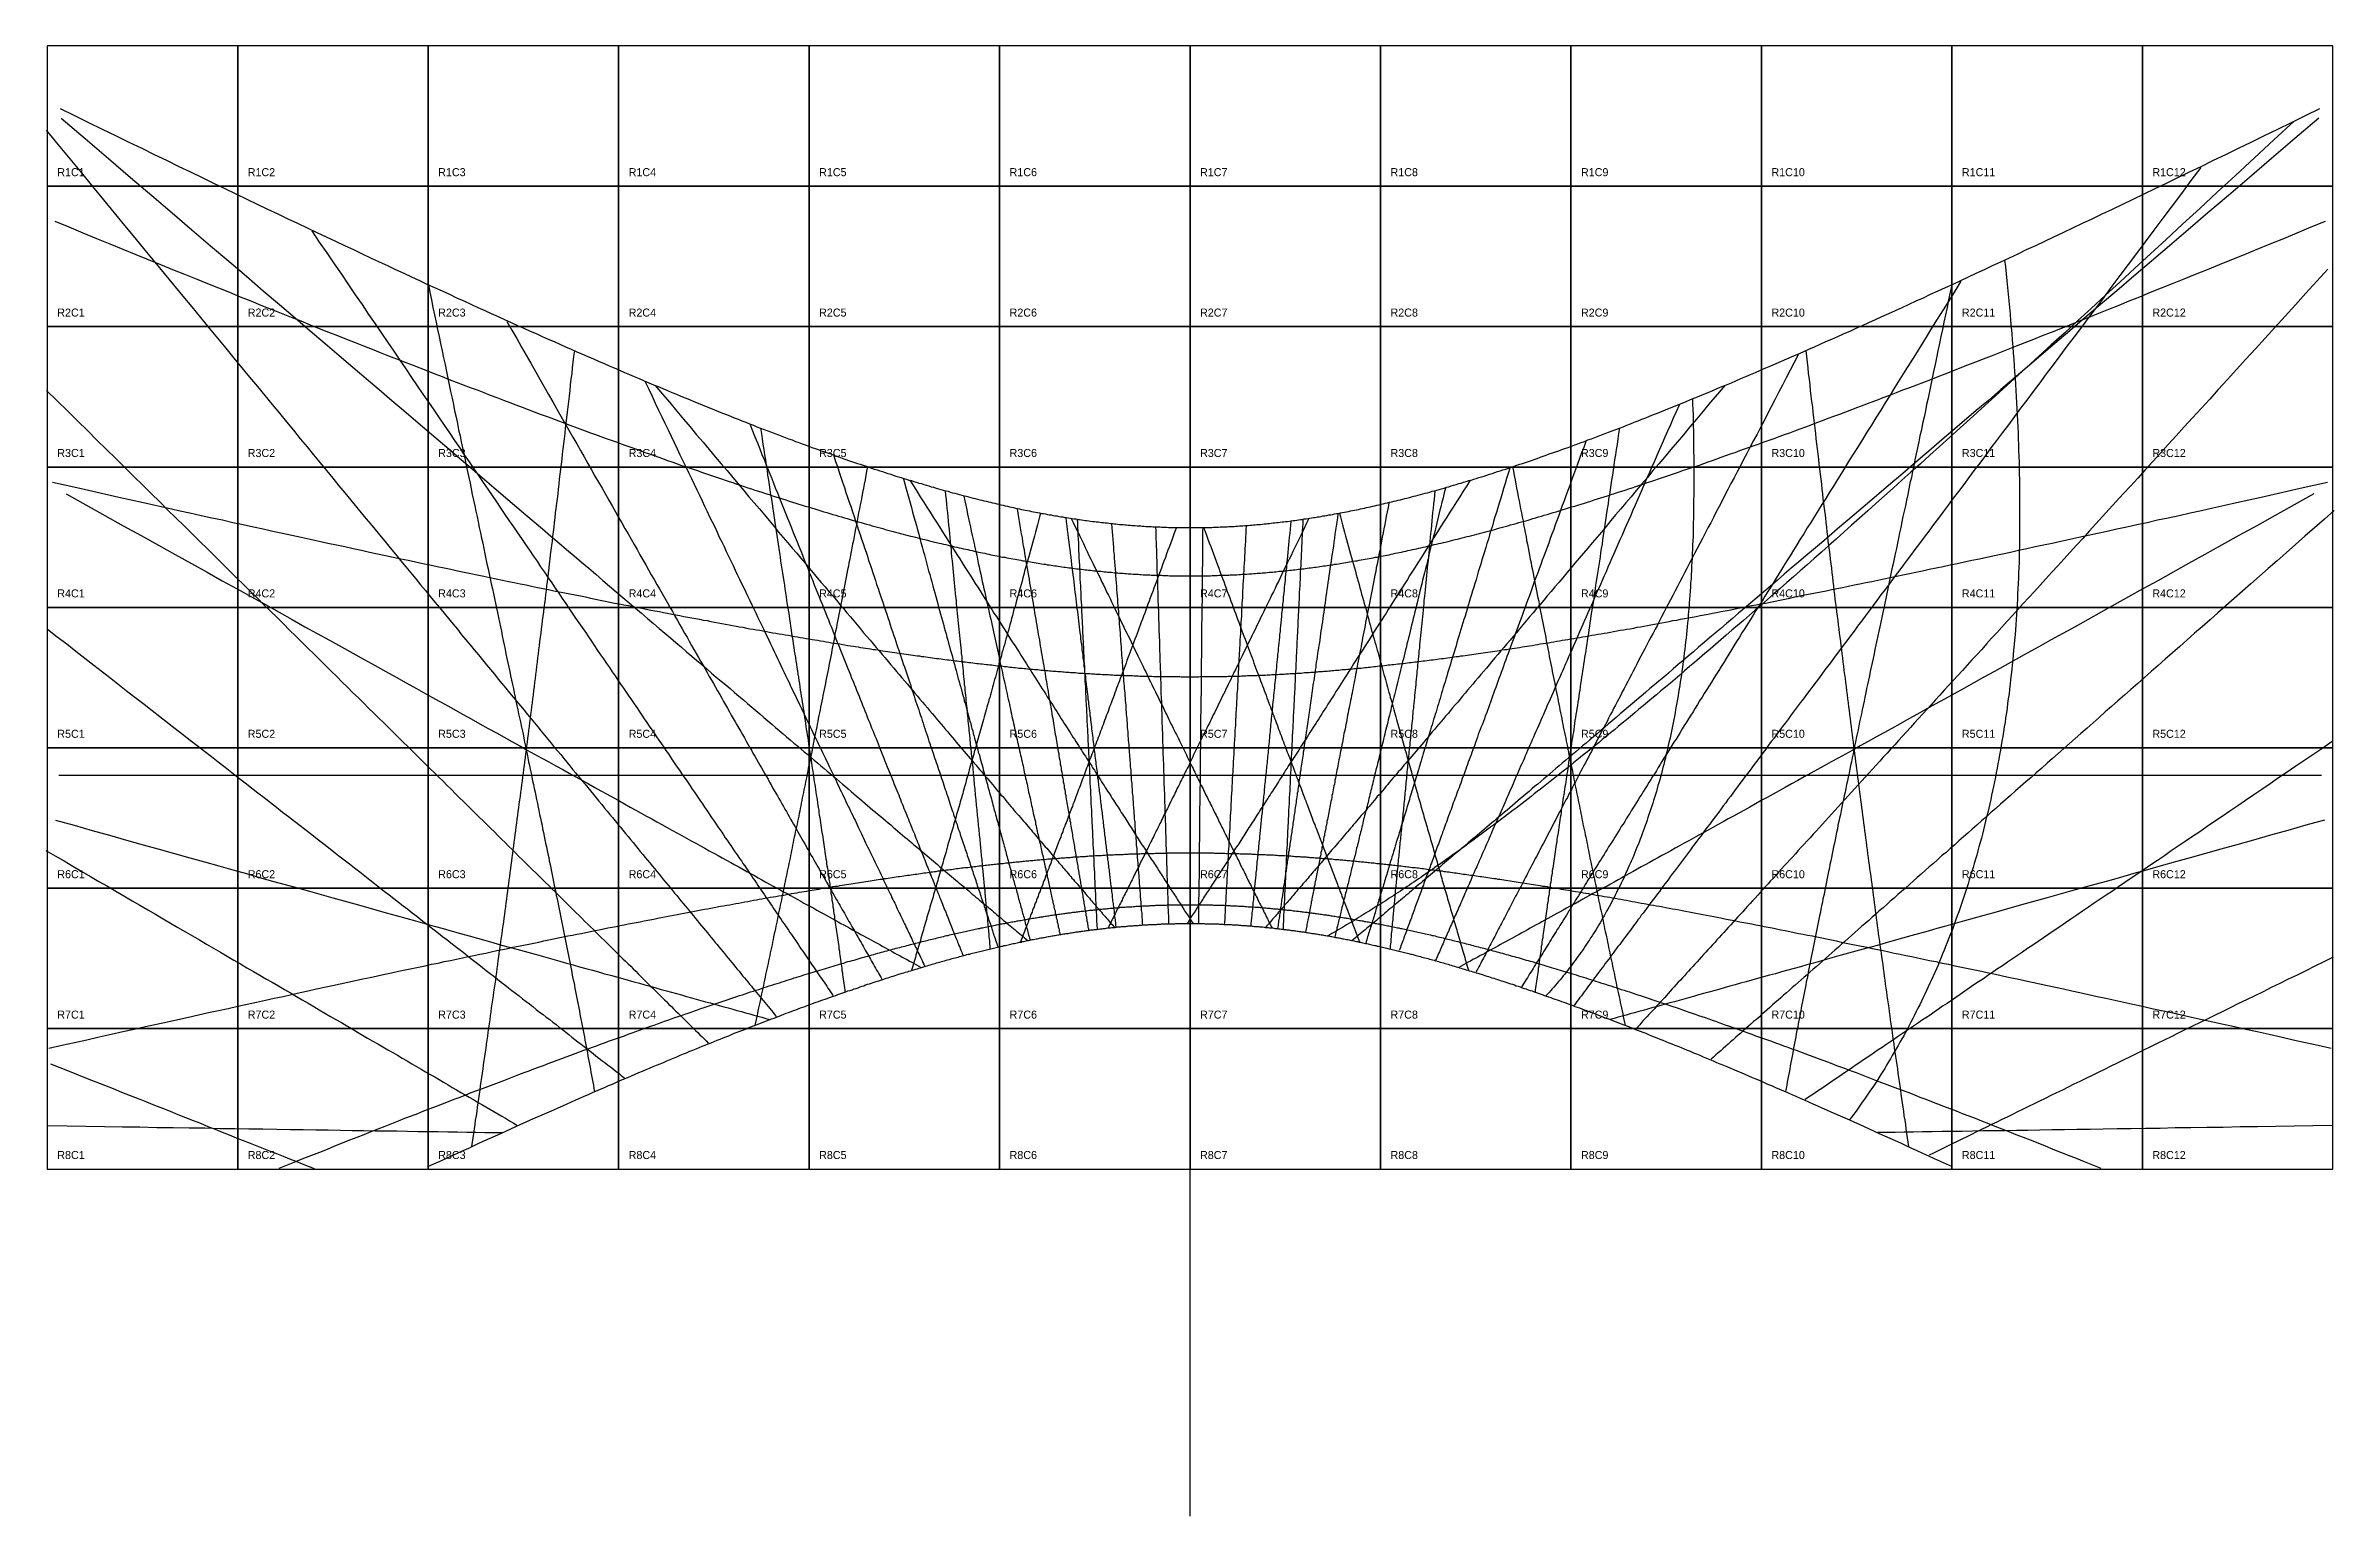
# Model space of a CAD drawing. Header units: millimetres. Extents: x -5707 to 5707, y -4531 to 2800.
import ezdxf

# ---------------------------------------------------------------- set-up
doc = ezdxf.new("R2010")
doc.units = ezdxf.units.MM
for name, color, linetype in [('ASR1', 6, 'Continuous'), ('ASR2', 1, 'Continuous'), ('DECL', 30, 'Continuous'), ('FAJR', 4, 'Continuous'), ('GNOMON', 1, 'Continuous'), ('HOUR', 7, 'Continuous'), ('HOUR20', 8, 'Continuous'), ('MERID', 40, 'Continuous'), ('OUTLINE', 7, 'Continuous'), ('RISE', 3, 'Continuous'), ('SET', 2, 'Continuous'), ('SLABS', 9, 'Continuous'), ('TEMP', 5, 'Continuous')]:
    doc.layers.add(name, color=color, linetype=linetype)

msp = doc.modelspace()

# ---------------------------------------------------------------- texts
at = {"layer": 'SLABS'}
for s, p in [('R1C1', (-5650, 2150)), ('R1C2', (-4700, 2150)), ('R1C3', (-3750, 2150)), ('R1C4', (-2800, 2150)), ('R1C5', (-1850, 2150)), ('R1C6', (-900, 2150)), ('R1C7', (50, 2150)), ('R1C8', (1000, 2150)), ('R1C9', (1950, 2150)), ('R1C10', (2900, 2150)), ('R1C11', (3850, 2150)), ('R1C12', (4800, 2150)), ('R2C1', (-5650, 1450)), ('R2C2', (-4700, 1450)), ('R2C3', (-3750, 1450)), ('R2C4', (-2800, 1450)), ('R2C5', (-1850, 1450)), ('R2C6', (-900, 1450)), ('R2C7', (50, 1450)), ('R2C8', (1000, 1450)), ('R2C9', (1950, 1450)), ('R2C10', (2900, 1450)), ('R2C11', (3850, 1450)), ('R2C12', (4800, 1450)), ('R3C1', (-5650, 750)), ('R3C2', (-4700, 750)), ('R3C3', (-3750, 750)), ('R3C4', (-2800, 750)), ('R3C5', (-1850, 750)), ('R3C6', (-900, 750)), ('R3C7', (50, 750)), ('R3C8', (1000, 750)), ('R3C9', (1950, 750)), ('R3C10', (2900, 750)), ('R3C11', (3850, 750)), ('R3C12', (4800, 750)), ('R4C1', (-5650, 50)), ('R4C2', (-4700, 50)), ('R4C3', (-3750, 50)), ('R4C4', (-2800, 50)), ('R4C5', (-1850, 50)), ('R4C6', (-900, 50)), ('R4C7', (50, 50)), ('R4C8', (1000, 50)), ('R4C9', (1950, 50)), ('R4C10', (2900, 50)), ('R4C11', (3850, 50)), ('R4C12', (4800, 50)), ('R5C1', (-5650, -650)), ('R5C2', (-4700, -650)), ('R5C3', (-3750, -650)), ('R5C4', (-2800, -650)), ('R5C5', (-1850, -650)), ('R5C6', (-900, -650)), ('R5C7', (50, -650)), ('R5C8', (1000, -650)), ('R5C9', (1950, -650)), ('R5C10', (2900, -650)), ('R5C11', (3850, -650)), ('R5C12', (4800, -650)), ('R6C1', (-5650, -1350)), ('R6C2', (-4700, -1350)), ('R6C3', (-3750, -1350)), ('R6C4', (-2800, -1350)), ('R6C5', (-1850, -1350)), ('R6C6', (-900, -1350)), ('R6C7', (50, -1350)), ('R6C8', (1000, -1350)), ('R6C9', (1950, -1350)), ('R6C10', (2900, -1350)), ('R6C11', (3850, -1350)), ('R6C12', (4800, -1350)), ('R7C1', (-5650, -2050)), ('R7C2', (-4700, -2050)), ('R7C3', (-3750, -2050)), ('R7C4', (-2800, -2050)), ('R7C5', (-1850, -2050)), ('R7C6', (-900, -2050)), ('R7C7', (50, -2050)), ('R7C8', (1000, -2050)), ('R7C9', (1950, -2050)), ('R7C10', (2900, -2050)), ('R7C11', (3850, -2050)), ('R7C12', (4800, -2050)), ('R8C1', (-5650, -2750)), ('R8C2', (-4700, -2750)), ('R8C3', (-3750, -2750)), ('R8C4', (-2800, -2750)), ('R8C5', (-1850, -2750)), ('R8C6', (-900, -2750)), ('R8C7', (50, -2750)), ('R8C8', (1000, -2750)), ('R8C9', (1950, -2750)), ('R8C10', (2900, -2750)), ('R8C11', (3850, -2750)), ('R8C12', (4800, -2750))]:
    msp.add_text(s, height=40, dxfattribs=at).set_placement(p)

# ---------------------------------------------------------------- linework, layer by layer
at = {"layer": 'ASR1'}
msp.add_lwpolyline([(2506, 1040), (2507, 1013), (2508, 986), (2509, 959), (2509, 933), (2510, 906), (2511, 880), (2511, 854), (2512, 829), (2512, 803), (2512, 778), (2513, 753), (2513, 728), (2513, 704), (2513, 679), (2513, 655), (2513, 631), (2513, 607), (2513, 583), (2513, 560), (2512, 537), (2512, 513), (2512, 490), (2511, 467), (2511, 445), (2510, 422), (2510, 400), (2509, 378), (2509, 356), (2508, 334), (2507, 312), (2506, 290), (2505, 269), (2504, 247), (2503, 226), (2502, 205), (2501, 184), (2500, 163), (2499, 143), (2497, 122), (2496, 102), (2495, 81), (2493, 61), (2492, 41), (2490, 21), (2489, 1), (2487, -18), (2485, -38), (2484, -57), (2482, -77), (2480, -96), (2478, -115), (2476, -134), (2474, -153), (2472, -172), (2470, -190), (2468, -209), (2465, -227), (2463, -246), (2461, -264), (2458, -282), (2456, -300), (2453, -318), (2451, -336), (2448, -354), (2445, -371), (2443, -389), (2440, -406), (2437, -424), (2434, -441), (2431, -458), (2428, -475), (2425, -492), (2422, -509), (2419, -526), (2416, -543), (2413, -559), (2410, -576), (2406, -592), (2403, -609), (2400, -625), (2396, -641), (2393, -657), (2389, -673), (2385, -689), (2382, -705), (2378, -721), (2374, -736), (2371, -752), (2367, -767), (2363, -783), (2359, -798), (2355, -813), (2351, -828), (2347, -844), (2343, -859), (2338, -874), (2334, -888), (2330, -903), (2326, -918), (2321, -933), (2317, -947), (2312, -962), (2308, -976), (2303, -990), (2299, -1004), (2294, -1019), (2289, -1033), (2284, -1047), (2280, -1061), (2275, -1075), (2270, -1088), (2265, -1102), (2260, -1116), (2255, -1129), (2250, -1143), (2245, -1156), (2240, -1170), (2235, -1183), (2229, -1196), (2224, -1209), (2219, -1222), (2213, -1235), (2208, -1248), (2202, -1261), (2197, -1274), (2191, -1287), (2186, -1299), (2180, -1312), (2174, -1324), (2169, -1337), (2163, -1349), (2157, -1362), (2151, -1374), (2145, -1386), (2139, -1398), (2133, -1410), (2127, -1422), (2121, -1434), (2115, -1446), (2109, -1458), (2103, -1469), (2097, -1481), (2090, -1493), (2084, -1504), (2078, -1515), (2071, -1527), (2065, -1538), (2058, -1549), (2052, -1561), (2045, -1572), (2039, -1583), (2032, -1594), (2026, -1605), (2019, -1615), (2012, -1626), (2005, -1637), (1998, -1648), (1992, -1658), (1985, -1669), (1978, -1679), (1971, -1689), (1964, -1700), (1957, -1710), (1949, -1720), (1942, -1730), (1935, -1740), (1928, -1750), (1921, -1760), (1913, -1770), (1906, -1780), (1899, -1790), (1891, -1799), (1884, -1809), (1876, -1818), (1869, -1828), (1861, -1837), (1854, -1847), (1846, -1856), (1838, -1865), (1831, -1874), (1823, -1884), (1815, -1893), (1807, -1902), (1799, -1910), (1791, -1919), (1783, -1928), (1775, -1937)], dxfattribs=at)
at = {"layer": 'ASR2'}
msp.add_lwpolyline([(4063, 1732), (4067, 1698), (4071, 1663), (4074, 1629), (4077, 1595), (4081, 1562), (4084, 1528), (4087, 1495), (4090, 1462), (4093, 1429), (4096, 1397), (4099, 1365), (4101, 1332), (4104, 1300), (4106, 1268), (4109, 1237), (4111, 1205), (4113, 1174), (4115, 1143), (4117, 1112), (4119, 1081), (4121, 1051), (4123, 1020), (4124, 990), (4126, 960), (4127, 930), (4129, 900), (4130, 870), (4131, 841), (4132, 811), (4133, 782), (4134, 753), (4135, 724), (4136, 695), (4136, 666), (4137, 638), (4137, 609), (4138, 581), (4138, 553), (4138, 525), (4138, 497), (4138, 469), (4138, 442), (4138, 414), (4138, 387), (4138, 360), (4137, 332), (4137, 305), (4136, 278), (4135, 252), (4135, 225), (4134, 198), (4133, 172), (4132, 146), (4131, 119), (4129, 93), (4128, 67), (4127, 41), (4125, 16), (4124, -10), (4122, -36), (4120, -61), (4119, -87), (4117, -112), (4115, -137), (4113, -162), (4111, -187), (4108, -212), (4106, -237), (4104, -261), (4101, -286), (4099, -310), (4096, -335), (4093, -359), (4090, -383), (4087, -407), (4085, -431), (4081, -455), (4078, -479), (4075, -503), (4072, -526), (4068, -550), (4065, -573), (4061, -596), (4058, -620), (4054, -643), (4050, -666), (4046, -689), (4042, -712), (4038, -735), (4034, -757), (4030, -780), (4026, -802), (4021, -825), (4017, -847), (4012, -869), (4008, -892), (4003, -914), (3998, -936), (3994, -958), (3989, -979), (3984, -1001), (3979, -1023), (3973, -1044), (3968, -1066), (3963, -1087), (3957, -1109), (3952, -1130), (3947, -1151), (3941, -1172), (3935, -1193), (3929, -1214), (3924, -1235), (3918, -1255), (3912, -1276), (3906, -1297), (3900, -1317), (3893, -1337), (3887, -1358), (3881, -1378), (3874, -1398), (3868, -1418), (3861, -1438), (3855, -1458), (3848, -1478), (3841, -1497), (3834, -1517), (3827, -1537), (3820, -1556), (3813, -1575), (3806, -1595), (3799, -1614), (3791, -1633), (3784, -1652), (3777, -1671), (3769, -1690), (3762, -1709), (3754, -1727), (3746, -1746), (3738, -1765), (3731, -1783), (3723, -1801), (3715, -1820), (3707, -1838), (3699, -1856), (3690, -1874), (3682, -1892), (3674, -1910), (3665, -1928), (3657, -1945), (3648, -1963), (3640, -1981), (3631, -1998), (3622, -2015), (3614, -2033), (3605, -2050), (3596, -2067), (3587, -2084), (3578, -2101), (3569, -2118), (3560, -2135), (3550, -2151), (3541, -2168), (3532, -2184), (3522, -2201), (3513, -2217), (3503, -2234), (3494, -2250), (3484, -2266), (3474, -2282), (3465, -2298), (3455, -2314), (3445, -2329), (3435, -2345), (3425, -2361), (3415, -2376), (3405, -2392), (3394, -2407), (3384, -2422), (3374, -2437), (3364, -2452), (3353, -2467), (3343, -2482), (3332, -2497), (3322, -2512), (3311, -2526), (3300, -2541), (3289, -2555)], dxfattribs=at)
at = {"layer": 'DECL'}
for points in [[(-5636, 2487), (-5564, 2452), (-5494, 2418), (-5426, 2385), (-5359, 2352), (-5293, 2320), (-5229, 2289), (-5166, 2258), (-5105, 2229), (-5044, 2199), (-4985, 2171), (-4927, 2143), (-4870, 2115), (-4814, 2088), (-4759, 2062), (-4705, 2036), (-4653, 2011), (-4601, 1986), (-4550, 1962), (-4500, 1938), (-4451, 1915), (-4403, 1892), (-4355, 1869), (-4309, 1847), (-4263, 1826), (-4218, 1805), (-4173, 1784), (-4130, 1763), (-4087, 1743), (-4045, 1723), (-4003, 1704), (-3963, 1685), (-3922, 1666), (-3883, 1648), (-3844, 1630), (-3806, 1612), (-3768, 1595), (-3731, 1578), (-3694, 1561), (-3658, 1544), (-3622, 1528), (-3587, 1512), (-3552, 1496), (-3518, 1480), (-3485, 1465), (-3451, 1450), (-3419, 1435), (-3386, 1421), (-3355, 1406), (-3323, 1392), (-3292, 1378), (-3262, 1365), (-3231, 1351), (-3202, 1338), (-3172, 1325), (-3143, 1312), (-3115, 1300), (-3086, 1287), (-3058, 1275), (-3031, 1263), (-3003, 1251), (-2976, 1239), (-2950, 1227), (-2923, 1216), (-2897, 1205), (-2872, 1194), (-2846, 1183), (-2821, 1172), (-2796, 1161), (-2772, 1151), (-2747, 1141), (-2723, 1130), (-2700, 1120), (-2676, 1110), (-2653, 1101), (-2630, 1091), (-2607, 1081), (-2585, 1072), (-2562, 1063), (-2540, 1054), (-2518, 1045), (-2497, 1036), (-2475, 1027), (-2454, 1018), (-2433, 1010), (-2413, 1001), (-2392, 993), (-2372, 985), (-2352, 977), (-2332, 969), (-2312, 961), (-2292, 953), (-2273, 945), (-2254, 938), (-2235, 930), (-2216, 923), (-2197, 916), (-2178, 908), (-2160, 901), (-2142, 894), (-2124, 887), (-2106, 880), (-2088, 874), (-2071, 867), (-2053, 860), (-2036, 854), (-2019, 847), (-2002, 841), (-1985, 835), (-1968, 828), (-1951, 822), (-1935, 816), (-1919, 810), (-1902, 804), (-1886, 798), (-1870, 793), (-1855, 787), (-1839, 781), (-1823, 776), (-1808, 770), (-1792, 765), (-1777, 759), (-1762, 754), (-1747, 749), (-1732, 743), (-1717, 738), (-1703, 733), (-1688, 728), (-1673, 723), (-1659, 718), (-1645, 714), (-1630, 709), (-1616, 704), (-1602, 699), (-1588, 695), (-1575, 690), (-1561, 686), (-1547, 681), (-1534, 677), (-1520, 672), (-1507, 668), (-1493, 664), (-1480, 660), (-1467, 655), (-1454, 651), (-1441, 647), (-1428, 643), (-1415, 639), (-1402, 635), (-1390, 632), (-1377, 628), (-1364, 624), (-1352, 620), (-1340, 617), (-1327, 613), (-1315, 609), (-1303, 606), (-1291, 602), (-1279, 599), (-1267, 595), (-1255, 592), (-1243, 588), (-1231, 585), (-1219, 582), (-1207, 579), (-1196, 575), (-1184, 572), (-1173, 569), (-1161, 566), (-1150, 563), (-1138, 560), (-1127, 557), (-1116, 554), (-1105, 551), (-1094, 548), (-1082, 545), (-1071, 543), (-1060, 540), (-1049, 537), (-1039, 534), (-1028, 532), (-1017, 529), (-1006, 526), (-995, 524), (-985, 521), (-974, 519), (-964, 516), (-953, 514), (-943, 511), (-932, 509), (-922, 507), (-911, 504), (-901, 502), (-891, 500), (-880, 498), (-870, 495), (-860, 493), (-850, 491), (-840, 489), (-830, 487), (-820, 485), (-810, 483), (-800, 481), (-790, 479), (-780, 477), (-770, 475), (-760, 473), (-750, 471), (-740, 469), (-731, 468), (-721, 466), (-711, 464), (-702, 462), (-692, 461), (-682, 459), (-673, 457), (-663, 456), (-654, 454), (-644, 452), (-635, 451), (-625, 449), (-616, 448), (-607, 446), (-597, 445), (-588, 443), (-579, 442), (-569, 441), (-560, 439), (-551, 438), (-541, 437), (-532, 435), (-523, 434), (-514, 433), (-505, 432), (-496, 430), (-487, 429), (-477, 428), (-468, 427), (-459, 426), (-450, 425), (-441, 424), (-432, 423), (-423, 422), (-414, 421), (-405, 420), (-396, 419), (-387, 418), (-379, 417), (-370, 416), (-361, 415), (-352, 414), (-343, 413), (-334, 413), (-325, 412), (-317, 411), (-308, 410), (-299, 410), (-290, 409), (-281, 408), (-273, 408), (-264, 407), (-255, 406), (-246, 406), (-238, 405), (-229, 405), (-220, 404), (-212, 404), (-203, 403), (-194, 403), (-185, 402), (-177, 402), (-168, 401), (-159, 401), (-151, 401), (-142, 400), (-134, 400), (-125, 400), (-116, 400), (-108, 399), (-99, 399), (-90, 399), (-82, 399), (-73, 398), (-65, 398), (-56, 398), (-47, 398), (-39, 398), (-30, 398), (-22, 398), (-13, 398), (-4, 398), (4, 398), (13, 398), (22, 398), (30, 398), (39, 398), (47, 398), (56, 398), (65, 398), (73, 398), (82, 399), (90, 399), (99, 399), (108, 399), (116, 400), (125, 400), (134, 400), (142, 400), (151, 401), (159, 401), (168, 401), (177, 402), (185, 402), (194, 403), (203, 403), (212, 404), (220, 404), (229, 405), (238, 405), (246, 406), (255, 406), (264, 407), (273, 408), (281, 408), (290, 409), (299, 410), (308, 410), (317, 411), (325, 412), (334, 413), (343, 413), (352, 414), (361, 415), (370, 416), (379, 417), (387, 418), (396, 419), (405, 420), (414, 421), (423, 422), (432, 423), (441, 424), (450, 425), (459, 426), (468, 427), (477, 428), (487, 429), (496, 430), (505, 432), (514, 433), (523, 434), (532, 435), (541, 437), (551, 438), (560, 439), (569, 441), (579, 442), (588, 443), (597, 445), (607, 446), (616, 448), (625, 449), (635, 451), (644, 452), (654, 454), (663, 456), (673, 457), (682, 459), (692, 461), (702, 462), (711, 464), (721, 466), (731, 468), (740, 469), (750, 471), (760, 473), (770, 475), (780, 477), (790, 479), (800, 481), (810, 483), (820, 485), (830, 487), (840, 489), (850, 491), (860, 493), (870, 495), (880, 498), (891, 500), (901, 502), (911, 504), (922, 507), (932, 509), (943, 511), (953, 514), (964, 516), (974, 519), (985, 521), (995, 524), (1006, 526), (1017, 529), (1028, 532), (1039, 534), (1049, 537), (1060, 540), (1071, 543), (1082, 545), (1094, 548), (1105, 551), (1116, 554), (1127, 557), (1138, 560), (1150, 563), (1161, 566), (1173, 569), (1184, 572), (1196, 575), (1207, 579), (1219, 582), (1231, 585), (1243, 588), (1255, 592), (1267, 595), (1279, 599), (1291, 602), (1303, 606), (1315, 609), (1327, 613), (1340, 617), (1352, 620), (1364, 624), (1377, 628), (1390, 632), (1402, 635), (1415, 639), (1428, 643), (1441, 647), (1454, 651), (1467, 655), (1480, 660), (1493, 664), (1507, 668), (1520, 672), (1534, 677), (1547, 681), (1561, 686), (1575, 690), (1588, 695), (1602, 699), (1616, 704), (1630, 709), (1645, 714), (1659, 718), (1673, 723), (1688, 728), (1703, 733), (1717, 738), (1732, 743), (1747, 749), (1762, 754), (1777, 759), (1792, 765), (1808, 770), (1823, 776), (1839, 781), (1855, 787), (1870, 793), (1886, 798), (1902, 804), (1919, 810), (1935, 816), (1951, 822), (1968, 828), (1985, 835), (2002, 841), (2019, 847), (2036, 854), (2053, 860), (2071, 867), (2088, 874), (2106, 880), (2124, 887), (2142, 894), (2160, 901), (2178, 908), (2197, 916), (2216, 923), (2235, 930), (2254, 938), (2273, 945), (2292, 953), (2312, 961), (2332, 969), (2352, 977), (2372, 985), (2392, 993), (2413, 1001), (2433, 1010), (2454, 1018), (2475, 1027), (2497, 1036), (2518, 1045), (2540, 1054), (2562, 1063), (2585, 1072), (2607, 1081), (2630, 1091), (2653, 1101), (2676, 1110), (2700, 1120), (2723, 1130), (2747, 1141), (2772, 1151), (2796, 1161), (2821, 1172), (2846, 1183), (2872, 1194), (2897, 1205), (2923, 1216), (2950, 1227), (2976, 1239), (3003, 1251), (3031, 1263), (3058, 1275), (3086, 1287), (3115, 1300), (3143, 1312), (3172, 1325), (3202, 1338), (3231, 1351), (3262, 1365), (3292, 1378), (3323, 1392), (3355, 1406), (3386, 1421), (3419, 1435), (3451, 1450), (3485, 1465), (3518, 1480), (3552, 1496), (3587, 1512), (3622, 1528), (3658, 1544), (3694, 1561), (3731, 1578), (3768, 1595), (3806, 1612), (3844, 1630), (3883, 1648), (3922, 1666), (3963, 1685), (4003, 1704), (4045, 1723), (4087, 1743), (4130, 1763), (4173, 1784), (4218, 1805), (4263, 1826), (4309, 1847), (4355, 1869), (4403, 1892), (4451, 1915), (4500, 1938), (4550, 1962), (4601, 1986), (4653, 2011), (4705, 2036), (4759, 2062), (4814, 2088), (4870, 2115), (4927, 2143), (4985, 2171), (5044, 2199), (5105, 2229), (5166, 2258), (5229, 2289), (5293, 2320), (5359, 2352), (5426, 2385), (5494, 2418), (5564, 2452), (5636, 2487)], [(-5663, 1926), (-5592, 1897), (-5523, 1868), (-5455, 1840), (-5388, 1813), (-5323, 1786), (-5259, 1760), (-5196, 1735), (-5135, 1710), (-5075, 1685), (-5016, 1661), (-4958, 1638), (-4901, 1615), (-4846, 1593), (-4791, 1571), (-4738, 1549), (-4685, 1528), (-4634, 1507), (-4583, 1487), (-4533, 1467), (-4484, 1447), (-4436, 1428), (-4389, 1409), (-4343, 1391), (-4297, 1373), (-4252, 1355), (-4208, 1338), (-4165, 1320), (-4122, 1304), (-4080, 1287), (-4039, 1271), (-3998, 1255), (-3958, 1239), (-3919, 1224), (-3880, 1209), (-3842, 1194), (-3804, 1179), (-3767, 1165), (-3731, 1151), (-3695, 1137), (-3660, 1123), (-3625, 1110), (-3590, 1097), (-3556, 1084), (-3523, 1071), (-3490, 1058), (-3457, 1046), (-3425, 1034), (-3393, 1022), (-3362, 1010), (-3331, 998), (-3301, 987), (-3271, 975), (-3241, 964), (-3212, 953), (-3183, 943), (-3155, 932), (-3126, 922), (-3099, 911), (-3071, 901), (-3044, 891), (-3017, 881), (-2991, 871), (-2965, 862), (-2939, 852), (-2913, 843), (-2888, 834), (-2863, 825), (-2838, 816), (-2814, 807), (-2790, 799), (-2766, 790), (-2742, 782), (-2719, 773), (-2696, 765), (-2673, 757), (-2650, 749), (-2628, 741), (-2606, 733), (-2584, 726), (-2562, 718), (-2541, 710), (-2519, 703), (-2498, 696), (-2478, 689), (-2457, 682), (-2437, 675), (-2416, 668), (-2396, 661), (-2377, 654), (-2357, 647), (-2337, 641), (-2318, 634), (-2299, 628), (-2280, 622), (-2261, 615), (-2243, 609), (-2224, 603), (-2206, 597), (-2188, 591), (-2170, 585), (-2153, 580), (-2135, 574), (-2117, 568), (-2100, 563), (-2083, 557), (-2066, 552), (-2049, 546), (-2032, 541), (-2016, 536), (-1999, 530), (-1983, 525), (-1967, 520), (-1951, 515), (-1935, 510), (-1919, 505), (-1903, 501), (-1888, 496), (-1872, 491), (-1857, 486), (-1842, 482), (-1827, 477), (-1812, 473), (-1797, 468), (-1782, 464), (-1767, 460), (-1753, 455), (-1738, 451), (-1724, 447), (-1710, 443), (-1696, 439), (-1681, 434), (-1668, 430), (-1654, 426), (-1640, 423), (-1626, 419), (-1613, 415), (-1599, 411), (-1586, 407), (-1572, 404), (-1559, 400), (-1546, 396), (-1533, 393), (-1520, 389), (-1507, 386), (-1494, 382), (-1481, 379), (-1469, 375), (-1456, 372), (-1444, 369), (-1431, 366), (-1419, 362), (-1406, 359), (-1394, 356), (-1382, 353), (-1370, 350), (-1358, 347), (-1346, 344), (-1334, 341), (-1322, 338), (-1310, 335), (-1299, 332), (-1287, 329), (-1275, 326), (-1264, 323), (-1252, 321), (-1241, 318), (-1230, 315), (-1218, 313), (-1207, 310), (-1196, 307), (-1185, 305), (-1174, 302), (-1163, 300), (-1152, 297), (-1141, 295), (-1130, 292), (-1119, 290), (-1109, 288), (-1098, 285), (-1087, 283), (-1077, 281), (-1066, 278), (-1055, 276), (-1045, 274), (-1035, 272), (-1024, 270), (-1014, 268), (-1004, 265), (-993, 263), (-983, 261), (-973, 259), (-963, 257), (-953, 255), (-943, 253), (-933, 251), (-923, 250), (-913, 248), (-903, 246), (-893, 244), (-883, 242), (-873, 240), (-864, 239), (-854, 237), (-844, 235), (-834, 233), (-825, 232), (-815, 230), (-806, 229), (-796, 227), (-787, 225), (-777, 224), (-768, 222), (-758, 221), (-749, 219), (-740, 218), (-730, 216), (-721, 215), (-712, 213), (-703, 212), (-693, 211), (-684, 209), (-675, 208), (-666, 207), (-657, 205), (-648, 204), (-639, 203), (-630, 201), (-621, 200), (-612, 199), (-603, 198), (-594, 197), (-585, 196), (-576, 194), (-567, 193), (-558, 192), (-550, 191), (-541, 190), (-532, 189), (-523, 188), (-514, 187), (-506, 186), (-497, 185), (-488, 184), (-480, 183), (-471, 182), (-462, 181), (-454, 180), (-445, 180), (-437, 179), (-428, 178), (-419, 177), (-411, 176), (-402, 176), (-394, 175), (-385, 174), (-377, 173), (-368, 173), (-360, 172), (-351, 171), (-343, 171), (-335, 170), (-326, 169), (-318, 169), (-309, 168), (-301, 168), (-293, 167), (-284, 166), (-276, 166), (-268, 165), (-259, 165), (-251, 164), (-243, 164), (-234, 163), (-226, 163), (-218, 163), (-209, 162), (-201, 162), (-193, 161), (-185, 161), (-176, 161), (-168, 160), (-160, 160), (-152, 160), (-143, 160), (-135, 159), (-127, 159), (-119, 159), (-111, 159), (-102, 158), (-94, 158), (-86, 158), (-78, 158), (-70, 158), (-61, 158), (-53, 158), (-45, 157), (-37, 157), (-29, 157), (-20, 157), (-12, 157), (-4, 157), (4, 157), (12, 157), (20, 157), (29, 157), (37, 157), (45, 157), (53, 158), (61, 158), (70, 158), (78, 158), (86, 158), (94, 158), (102, 158), (111, 159), (119, 159), (127, 159), (135, 159), (143, 160), (152, 160), (160, 160), (168, 160), (176, 161), (185, 161), (193, 161), (201, 162), (209, 162), (218, 163), (226, 163), (234, 163), (243, 164), (251, 164), (259, 165), (268, 165), (276, 166), (284, 166), (293, 167), (301, 168), (309, 168), (318, 169), (326, 169), (335, 170), (343, 171), (351, 171), (360, 172), (368, 173), (377, 173), (385, 174), (394, 175), (402, 176), (411, 176), (419, 177), (428, 178), (437, 179), (445, 180), (454, 180), (462, 181), (471, 182), (480, 183), (488, 184), (497, 185), (506, 186), (514, 187), (523, 188), (532, 189), (541, 190), (550, 191), (558, 192), (567, 193), (576, 194), (585, 196), (594, 197), (603, 198), (612, 199), (621, 200), (630, 201), (639, 203), (648, 204), (657, 205), (666, 207), (675, 208), (684, 209), (693, 211), (703, 212), (712, 213), (721, 215), (730, 216), (740, 218), (749, 219), (758, 221), (768, 222), (777, 224), (787, 225), (796, 227), (806, 229), (815, 230), (825, 232), (834, 233), (844, 235), (854, 237), (864, 239), (873, 240), (883, 242), (893, 244), (903, 246), (913, 248), (923, 250), (933, 251), (943, 253), (953, 255), (963, 257), (973, 259), (983, 261), (993, 263), (1004, 265), (1014, 268), (1024, 270), (1035, 272), (1045, 274), (1055, 276), (1066, 278), (1077, 281), (1087, 283), (1098, 285), (1109, 288), (1119, 290), (1130, 292), (1141, 295), (1152, 297), (1163, 300), (1174, 302), (1185, 305), (1196, 307), (1207, 310), (1218, 313), (1230, 315), (1241, 318), (1252, 321), (1264, 323), (1275, 326), (1287, 329), (1299, 332), (1310, 335), (1322, 338), (1334, 341), (1346, 344), (1358, 347), (1370, 350), (1382, 353), (1394, 356), (1406, 359), (1419, 362), (1431, 366), (1444, 369), (1456, 372), (1469, 375), (1481, 379), (1494, 382), (1507, 386), (1520, 389), (1533, 393), (1546, 396), (1559, 400), (1572, 404), (1586, 407), (1599, 411), (1613, 415), (1626, 419), (1640, 423), (1654, 426), (1668, 430), (1681, 434), (1696, 439), (1710, 443), (1724, 447), (1738, 451), (1753, 455), (1767, 460), (1782, 464), (1797, 468), (1812, 473), (1827, 477), (1842, 482), (1857, 486), (1872, 491), (1888, 496), (1903, 501), (1919, 505), (1935, 510), (1951, 515), (1967, 520), (1983, 525), (1999, 530), (2016, 536), (2032, 541), (2049, 546), (2066, 552), (2083, 557), (2100, 563), (2117, 568), (2135, 574), (2153, 580), (2170, 585), (2188, 591), (2206, 597), (2224, 603), (2243, 609), (2261, 615), (2280, 622), (2299, 628), (2318, 634), (2337, 641), (2357, 647), (2377, 654), (2396, 661), (2416, 668), (2437, 675), (2457, 682), (2478, 689), (2498, 696), (2519, 703), (2541, 710), (2562, 718), (2584, 726), (2606, 733), (2628, 741), (2650, 749), (2673, 757), (2696, 765), (2719, 773), (2742, 782), (2766, 790), (2790, 799), (2814, 807), (2838, 816), (2863, 825), (2888, 834), (2913, 843), (2939, 852), (2965, 862), (2991, 871), (3017, 881), (3044, 891), (3071, 901), (3099, 911), (3126, 922), (3155, 932), (3183, 943), (3212, 953), (3241, 964), (3271, 975), (3301, 987), (3331, 998), (3362, 1010), (3393, 1022), (3425, 1034), (3457, 1046), (3490, 1058), (3523, 1071), (3556, 1084), (3590, 1097), (3625, 1110), (3660, 1123), (3695, 1137), (3731, 1151), (3767, 1165), (3804, 1179), (3842, 1194), (3880, 1209), (3919, 1224), (3958, 1239), (3998, 1255), (4039, 1271), (4080, 1287), (4122, 1304), (4165, 1320), (4208, 1338), (4252, 1355), (4297, 1373), (4343, 1391), (4389, 1409), (4436, 1428), (4484, 1447), (4533, 1467), (4583, 1487), (4634, 1507), (4685, 1528), (4738, 1549), (4791, 1571), (4846, 1593), (4901, 1615), (4958, 1638), (5016, 1661), (5075, 1685), (5135, 1710), (5196, 1735), (5259, 1760), (5323, 1786), (5388, 1813), (5455, 1840), (5523, 1868), (5592, 1897), (5663, 1926)], [(-5674, 624), (-5605, 609), (-5538, 594), (-5472, 579), (-5407, 565), (-5343, 550), (-5281, 537), (-5220, 523), (-5161, 510), (-5102, 497), (-5045, 484), (-4989, 472), (-4933, 459), (-4879, 447), (-4826, 436), (-4774, 424), (-4723, 413), (-4672, 402), (-4623, 391), (-4575, 381), (-4527, 370), (-4480, 360), (-4434, 350), (-4389, 340), (-4344, 330), (-4301, 321), (-4257, 312), (-4215, 303), (-4174, 294), (-4133, 285), (-4092, 276), (-4053, 268), (-4013, 259), (-3975, 251), (-3937, 243), (-3900, 235), (-3863, 227), (-3827, 219), (-3791, 212), (-3756, 204), (-3721, 197), (-3687, 190), (-3653, 183), (-3620, 176), (-3588, 169), (-3555, 162), (-3523, 156), (-3492, 149), (-3461, 143), (-3430, 136), (-3400, 130), (-3371, 124), (-3341, 118), (-3312, 112), (-3284, 106), (-3255, 100), (-3227, 94), (-3200, 89), (-3173, 83), (-3146, 78), (-3119, 72), (-3093, 67), (-3067, 62), (-3041, 57), (-3016, 52), (-2991, 46), (-2966, 42), (-2942, 37), (-2918, 32), (-2894, 27), (-2870, 22), (-2847, 18), (-2824, 13), (-2801, 9), (-2778, 4), (-2756, 0), (-2734, -4), (-2712, -9), (-2690, -13), (-2669, -17), (-2647, -21), (-2626, -25), (-2606, -29), (-2585, -33), (-2565, -37), (-2545, -41), (-2525, -45), (-2505, -48), (-2485, -52), (-2466, -56), (-2447, -59), (-2428, -63), (-2409, -66), (-2390, -70), (-2372, -73), (-2353, -77), (-2335, -80), (-2317, -83), (-2299, -87), (-2282, -90), (-2264, -93), (-2247, -96), (-2230, -99), (-2213, -103), (-2196, -106), (-2179, -109), (-2162, -112), (-2146, -114), (-2130, -117), (-2113, -120), (-2097, -123), (-2081, -126), (-2066, -129), (-2050, -131), (-2034, -134), (-2019, -137), (-2004, -139), (-1989, -142), (-1973, -145), (-1958, -147), (-1944, -150), (-1929, -152), (-1914, -155), (-1900, -157), (-1885, -160), (-1871, -162), (-1857, -164), (-1843, -167), (-1829, -169), (-1815, -171), (-1801, -174), (-1788, -176), (-1774, -178), (-1761, -180), (-1747, -182), (-1734, -185), (-1721, -187), (-1707, -189), (-1694, -191), (-1681, -193), (-1669, -195), (-1656, -197), (-1643, -199), (-1631, -201), (-1618, -203), (-1606, -205), (-1593, -207), (-1581, -209), (-1569, -210), (-1556, -212), (-1544, -214), (-1532, -216), (-1520, -218), (-1509, -219), (-1497, -221), (-1485, -223), (-1473, -225), (-1462, -226), (-1450, -228), (-1439, -230), (-1428, -231), (-1416, -233), (-1405, -235), (-1394, -236), (-1383, -238), (-1372, -239), (-1361, -241), (-1350, -242), (-1339, -244), (-1328, -245), (-1317, -247), (-1306, -248), (-1296, -250), (-1285, -251), (-1275, -253), (-1264, -254), (-1254, -255), (-1243, -257), (-1233, -258), (-1223, -259), (-1212, -261), (-1202, -262), (-1192, -263), (-1182, -265), (-1172, -266), (-1162, -267), (-1152, -268), (-1142, -270), (-1132, -271), (-1122, -272), (-1112, -273), (-1103, -274), (-1093, -275), (-1083, -277), (-1074, -278), (-1064, -279), (-1055, -280), (-1045, -281), (-1036, -282), (-1026, -283), (-1017, -284), (-1007, -285), (-998, -286), (-989, -287), (-980, -288), (-970, -290), (-961, -291), (-952, -291), (-943, -292), (-934, -293), (-925, -294), (-916, -295), (-907, -296), (-898, -297), (-889, -298), (-880, -299), (-872, -300), (-863, -301), (-854, -302), (-845, -302), (-837, -303), (-828, -304), (-819, -305), (-811, -306), (-802, -307), (-793, -307), (-785, -308), (-776, -309), (-768, -310), (-759, -310), (-751, -311), (-743, -312), (-734, -313), (-726, -313), (-717, -314), (-709, -315), (-701, -316), (-693, -316), (-684, -317), (-676, -318), (-668, -318), (-660, -319), (-652, -319), (-643, -320), (-635, -321), (-627, -321), (-619, -322), (-611, -323), (-603, -323), (-595, -324), (-587, -324), (-579, -325), (-571, -325), (-563, -326), (-555, -327), (-547, -327), (-539, -328), (-532, -328), (-524, -329), (-516, -329), (-508, -330), (-500, -330), (-492, -331), (-485, -331), (-477, -331), (-469, -332), (-461, -332), (-454, -333), (-446, -333), (-438, -334), (-431, -334), (-423, -334), (-415, -335), (-408, -335), (-400, -336), (-392, -336), (-385, -336), (-377, -337), (-370, -337), (-362, -337), (-354, -338), (-347, -338), (-339, -338), (-332, -339), (-324, -339), (-317, -339), (-309, -340), (-302, -340), (-294, -340), (-287, -340), (-279, -341), (-272, -341), (-265, -341), (-257, -341), (-250, -342), (-242, -342), (-235, -342), (-227, -342), (-220, -343), (-213, -343), (-205, -343), (-198, -343), (-190, -343), (-183, -344), (-176, -344), (-168, -344), (-161, -344), (-154, -344), (-146, -344), (-139, -344), (-132, -345), (-124, -345), (-117, -345), (-110, -345), (-102, -345), (-95, -345), (-88, -345), (-80, -345), (-73, -345), (-66, -345), (-58, -345), (-51, -345), (-44, -346), (-37, -346), (-29, -346), (-22, -346), (-15, -346), (-7, -346), (0, -346), (7, -346), (15, -346), (22, -346), (29, -346), (37, -346), (44, -346), (51, -345), (58, -345), (66, -345), (73, -345), (80, -345), (88, -345), (95, -345), (102, -345), (110, -345), (117, -345), (124, -345), (132, -345), (139, -344), (146, -344), (154, -344), (161, -344), (168, -344), (176, -344), (183, -344), (190, -343), (198, -343), (205, -343), (213, -343), (220, -343), (227, -342), (235, -342), (242, -342), (250, -342), (257, -341), (265, -341), (272, -341), (279, -341), (287, -340), (294, -340), (302, -340), (309, -340), (317, -339), (324, -339), (332, -339), (339, -338), (347, -338), (354, -338), (362, -337), (370, -337), (377, -337), (385, -336), (392, -336), (400, -336), (408, -335), (415, -335), (423, -334), (431, -334), (438, -334), (446, -333), (454, -333), (461, -332), (469, -332), (477, -331), (485, -331), (492, -331), (500, -330), (508, -330), (516, -329), (524, -329), (532, -328), (539, -328), (547, -327), (555, -327), (563, -326), (571, -325), (579, -325), (587, -324), (595, -324), (603, -323), (611, -323), (619, -322), (627, -321), (635, -321), (643, -320), (652, -319), (660, -319), (668, -318), (676, -318), (684, -317), (693, -316), (701, -316), (709, -315), (717, -314), (726, -313), (734, -313), (743, -312), (751, -311), (759, -310), (768, -310), (776, -309), (785, -308), (793, -307), (802, -307), (811, -306), (819, -305), (828, -304), (837, -303), (845, -302), (854, -302), (863, -301), (872, -300), (880, -299), (889, -298), (898, -297), (907, -296), (916, -295), (925, -294), (934, -293), (943, -292), (952, -291), (961, -291), (970, -290), (980, -288), (989, -287), (998, -286), (1007, -285), (1017, -284), (1026, -283), (1036, -282), (1045, -281), (1055, -280), (1064, -279), (1074, -278), (1083, -277), (1093, -275), (1103, -274), (1112, -273), (1122, -272), (1132, -271), (1142, -270), (1152, -268), (1162, -267), (1172, -266), (1182, -265), (1192, -263), (1202, -262), (1212, -261), (1223, -259), (1233, -258), (1243, -257), (1254, -255), (1264, -254), (1275, -253), (1285, -251), (1296, -250), (1306, -248), (1317, -247), (1328, -245), (1339, -244), (1350, -242), (1361, -241), (1372, -239), (1383, -238), (1394, -236), (1405, -235), (1416, -233), (1428, -231), (1439, -230), (1450, -228), (1462, -226), (1473, -225), (1485, -223), (1497, -221), (1509, -219), (1520, -218), (1532, -216), (1544, -214), (1556, -212), (1569, -210), (1581, -209), (1593, -207), (1606, -205), (1618, -203), (1631, -201), (1643, -199), (1656, -197), (1669, -195), (1681, -193), (1694, -191), (1707, -189), (1721, -187), (1734, -185), (1747, -182), (1761, -180), (1774, -178), (1788, -176), (1801, -174), (1815, -171), (1829, -169), (1843, -167), (1857, -164), (1871, -162), (1885, -160), (1900, -157), (1914, -155), (1929, -152), (1944, -150), (1958, -147), (1973, -145), (1989, -142), (2004, -139), (2019, -137), (2034, -134), (2050, -131), (2066, -129), (2081, -126), (2097, -123), (2113, -120), (2130, -117), (2146, -114), (2162, -112), (2179, -109), (2196, -106), (2213, -103), (2230, -99), (2247, -96), (2264, -93), (2282, -90), (2299, -87), (2317, -83), (2335, -80), (2353, -77), (2372, -73), (2390, -70), (2409, -66), (2428, -63), (2447, -59), (2466, -56), (2485, -52), (2505, -48), (2525, -45), (2545, -41), (2565, -37), (2585, -33), (2606, -29), (2626, -25), (2647, -21), (2669, -17), (2690, -13), (2712, -9), (2734, -4), (2756, 0), (2778, 4), (2801, 9), (2824, 13), (2847, 18), (2870, 22), (2894, 27), (2918, 32), (2942, 37), (2966, 42), (2991, 46), (3016, 52), (3041, 57), (3067, 62), (3093, 67), (3119, 72), (3146, 78), (3173, 83), (3200, 89), (3227, 94), (3255, 100), (3284, 106), (3312, 112), (3341, 118), (3371, 124), (3400, 130), (3430, 136), (3461, 143), (3492, 149), (3523, 156), (3555, 162), (3588, 169), (3620, 176), (3653, 183), (3687, 190), (3721, 197), (3756, 204), (3791, 212), (3827, 219), (3863, 227), (3900, 235), (3937, 243), (3975, 251), (4013, 259), (4053, 268), (4092, 276), (4133, 285), (4174, 294), (4215, 303), (4257, 312), (4301, 321), (4344, 330), (4389, 340), (4434, 350), (4480, 360), (4527, 370), (4575, 381), (4623, 391), (4672, 402), (4723, 413), (4774, 424), (4826, 436), (4879, 447), (4933, 459), (4989, 472), (5045, 484), (5102, 497), (5161, 510), (5220, 523), (5281, 537), (5343, 550), (5407, 565), (5472, 579), (5538, 594), (5605, 609), (5674, 624)], [(-5643, -836), (-5577, -836), (-5512, -836), (-5449, -836), (-5387, -836), (-5327, -836), (-5267, -836), (-5209, -836), (-5152, -836), (-5096, -836), (-5041, -836), (-4987, -836), (-4934, -836), (-4882, -836), (-4831, -836), (-4781, -836), (-4732, -836), (-4684, -836), (-4636, -836), (-4589, -836), (-4544, -836), (-4499, -836), (-4454, -836), (-4411, -836), (-4368, -836), (-4326, -836), (-4284, -836), (-4244, -836), (-4203, -836), (-4164, -836), (-4125, -836), (-4087, -836), (-4049, -836), (-4012, -836), (-3975, -836), (-3939, -836), (-3904, -836), (-3869, -836), (-3834, -836), (-3800, -836), (-3767, -836), (-3734, -836), (-3701, -836), (-3669, -836), (-3638, -836), (-3606, -836), (-3576, -836), (-3545, -836), (-3515, -836), (-3486, -836), (-3457, -836), (-3428, -836), (-3399, -836), (-3371, -836), (-3343, -836), (-3316, -836), (-3289, -836), (-3262, -836), (-3236, -836), (-3210, -836), (-3184, -836), (-3159, -836), (-3134, -836), (-3109, -836), (-3084, -836), (-3060, -836), (-3036, -836), (-3012, -836), (-2989, -836), (-2966, -836), (-2943, -836), (-2920, -836), (-2897, -836), (-2875, -836), (-2853, -836), (-2832, -836), (-2810, -836), (-2789, -836), (-2768, -836), (-2747, -836), (-2727, -836), (-2706, -836), (-2686, -836), (-2666, -836), (-2646, -836), (-2627, -836), (-2607, -836), (-2588, -836), (-2569, -836), (-2550, -836), (-2532, -836), (-2513, -836), (-2495, -836), (-2477, -836), (-2459, -836), (-2441, -836), (-2423, -836), (-2406, -836), (-2389, -836), (-2372, -836), (-2355, -836), (-2338, -836), (-2321, -836), (-2304, -836), (-2288, -836), (-2272, -836), (-2256, -836), (-2240, -836), (-2224, -836), (-2208, -836), (-2192, -836), (-2177, -836), (-2162, -836), (-2146, -836), (-2131, -836), (-2116, -836), (-2102, -836), (-2087, -836), (-2072, -836), (-2058, -836), (-2043, -836), (-2029, -836), (-2015, -836), (-2001, -836), (-1987, -836), (-1973, -836), (-1959, -836), (-1946, -836), (-1932, -836), (-1919, -836), (-1905, -836), (-1892, -836), (-1879, -836), (-1866, -836), (-1853, -836), (-1840, -836), (-1827, -836), (-1814, -836), (-1802, -836), (-1789, -836), (-1777, -836), (-1764, -836), (-1752, -836), (-1740, -836), (-1728, -836), (-1716, -836), (-1704, -836), (-1692, -836), (-1680, -836), (-1668, -836), (-1657, -836), (-1645, -836), (-1634, -836), (-1622, -836), (-1611, -836), (-1599, -836), (-1588, -836), (-1577, -836), (-1566, -836), (-1555, -836), (-1544, -836), (-1533, -836), (-1522, -836), (-1511, -836), (-1501, -836), (-1490, -836), (-1479, -836), (-1469, -836), (-1458, -836), (-1448, -836), (-1438, -836), (-1427, -836), (-1417, -836), (-1407, -836), (-1397, -836), (-1386, -836), (-1376, -836), (-1366, -836), (-1356, -836), (-1347, -836), (-1337, -836), (-1327, -836), (-1317, -836), (-1307, -836), (-1298, -836), (-1288, -836), (-1279, -836), (-1269, -836), (-1260, -836), (-1250, -836), (-1241, -836), (-1232, -836), (-1222, -836), (-1213, -836), (-1204, -836), (-1195, -836), (-1186, -836), (-1176, -836), (-1167, -836), (-1158, -836), (-1149, -836), (-1141, -836), (-1132, -836), (-1123, -836), (-1114, -836), (-1105, -836), (-1096, -836), (-1088, -836), (-1079, -836), (-1070, -836), (-1062, -836), (-1053, -836), (-1045, -836), (-1036, -836), (-1028, -836), (-1019, -836), (-1011, -836), (-1003, -836), (-994, -836), (-986, -836), (-978, -836), (-970, -836), (-961, -836), (-953, -836), (-945, -836), (-937, -836), (-929, -836), (-921, -836), (-913, -836), (-905, -836), (-897, -836), (-889, -836), (-881, -836), (-873, -836), (-865, -836), (-857, -836), (-849, -836), (-842, -836), (-834, -836), (-826, -836), (-818, -836), (-811, -836), (-803, -836), (-795, -836), (-788, -836), (-780, -836), (-773, -836), (-765, -836), (-757, -836), (-750, -836), (-742, -836), (-735, -836), (-727, -836), (-720, -836), (-713, -836), (-705, -836), (-698, -836), (-690, -836), (-683, -836), (-676, -836), (-669, -836), (-661, -836), (-654, -836), (-647, -836), (-640, -836), (-632, -836), (-625, -836), (-618, -836), (-611, -836), (-604, -836), (-596, -836), (-589, -836), (-582, -836), (-575, -836), (-568, -836), (-561, -836), (-554, -836), (-547, -836), (-540, -836), (-533, -836), (-526, -836), (-519, -836), (-512, -836), (-505, -836), (-498, -836), (-491, -836), (-485, -836), (-478, -836), (-471, -836), (-464, -836), (-457, -836), (-450, -836), (-443, -836), (-437, -836), (-430, -836), (-423, -836), (-416, -836), (-409, -836), (-403, -836), (-396, -836), (-389, -836), (-382, -836), (-376, -836), (-369, -836), (-362, -836), (-356, -836), (-349, -836), (-342, -836), (-336, -836), (-329, -836), (-322, -836), (-316, -836), (-309, -836), (-302, -836), (-296, -836), (-289, -836), (-283, -836), (-276, -836), (-269, -836), (-263, -836), (-256, -836), (-250, -836), (-243, -836), (-237, -836), (-230, -836), (-223, -836), (-217, -836), (-210, -836), (-204, -836), (-197, -836), (-191, -836), (-184, -836), (-178, -836), (-171, -836), (-165, -836), (-158, -836), (-152, -836), (-145, -836), (-139, -836), (-132, -836), (-126, -836), (-119, -836), (-113, -836), (-106, -836), (-100, -836), (-94, -836), (-87, -836), (-81, -836), (-74, -836), (-68, -836), (-61, -836), (-55, -836), (-48, -836), (-42, -836), (-35, -836), (-29, -836), (-23, -836), (-16, -836), (-10, -836), (-3, -836), (3, -836), (10, -836), (16, -836), (23, -836), (29, -836), (35, -836), (42, -836), (48, -836), (55, -836), (61, -836), (68, -836), (74, -836), (81, -836), (87, -836), (94, -836), (100, -836), (106, -836), (113, -836), (119, -836), (126, -836), (132, -836), (139, -836), (145, -836), (152, -836), (158, -836), (165, -836), (171, -836), (178, -836), (184, -836), (191, -836), (197, -836), (204, -836), (210, -836), (217, -836), (223, -836), (230, -836), (237, -836), (243, -836), (250, -836), (256, -836), (263, -836), (269, -836), (276, -836), (283, -836), (289, -836), (296, -836), (302, -836), (309, -836), (316, -836), (322, -836), (329, -836), (336, -836), (342, -836), (349, -836), (356, -836), (362, -836), (369, -836), (376, -836), (382, -836), (389, -836), (396, -836), (403, -836), (409, -836), (416, -836), (423, -836), (430, -836), (437, -836), (443, -836), (450, -836), (457, -836), (464, -836), (471, -836), (478, -836), (485, -836), (491, -836), (498, -836), (505, -836), (512, -836), (519, -836), (526, -836), (533, -836), (540, -836), (547, -836), (554, -836), (561, -836), (568, -836), (575, -836), (582, -836), (589, -836), (596, -836), (604, -836), (611, -836), (618, -836), (625, -836), (632, -836), (640, -836), (647, -836), (654, -836), (661, -836), (669, -836), (676, -836), (683, -836), (690, -836), (698, -836), (705, -836), (713, -836), (720, -836), (727, -836), (735, -836), (742, -836), (750, -836), (757, -836), (765, -836), (773, -836), (780, -836), (788, -836), (795, -836), (803, -836), (811, -836), (818, -836), (826, -836), (834, -836), (842, -836), (849, -836), (857, -836), (865, -836), (873, -836), (881, -836), (889, -836), (897, -836), (905, -836), (913, -836), (921, -836), (929, -836), (937, -836), (945, -836), (953, -836), (961, -836), (970, -836), (978, -836), (986, -836), (994, -836), (1003, -836), (1011, -836), (1019, -836), (1028, -836), (1036, -836), (1045, -836), (1053, -836), (1062, -836), (1070, -836), (1079, -836), (1088, -836), (1096, -836), (1105, -836), (1114, -836), (1123, -836), (1132, -836), (1141, -836), (1149, -836), (1158, -836), (1167, -836), (1176, -836), (1186, -836), (1195, -836), (1204, -836), (1213, -836), (1222, -836), (1232, -836), (1241, -836), (1250, -836), (1260, -836), (1269, -836), (1279, -836), (1288, -836), (1298, -836), (1307, -836), (1317, -836), (1327, -836), (1337, -836), (1347, -836), (1356, -836), (1366, -836), (1376, -836), (1386, -836), (1397, -836), (1407, -836), (1417, -836), (1427, -836), (1438, -836), (1448, -836), (1458, -836), (1469, -836), (1479, -836), (1490, -836), (1501, -836), (1511, -836), (1522, -836), (1533, -836), (1544, -836), (1555, -836), (1566, -836), (1577, -836), (1588, -836), (1599, -836), (1611, -836), (1622, -836), (1634, -836), (1645, -836), (1657, -836), (1668, -836), (1680, -836), (1692, -836), (1704, -836), (1716, -836), (1728, -836), (1740, -836), (1752, -836), (1764, -836), (1777, -836), (1789, -836), (1802, -836), (1814, -836), (1827, -836), (1840, -836), (1853, -836), (1866, -836), (1879, -836), (1892, -836), (1905, -836), (1919, -836), (1932, -836), (1946, -836), (1959, -836), (1973, -836), (1987, -836), (2001, -836), (2015, -836), (2029, -836), (2043, -836), (2058, -836), (2072, -836), (2087, -836), (2102, -836), (2116, -836), (2131, -836), (2146, -836), (2162, -836), (2177, -836), (2192, -836), (2208, -836), (2224, -836), (2240, -836), (2256, -836), (2272, -836), (2288, -836), (2304, -836), (2321, -836), (2338, -836), (2355, -836), (2372, -836), (2389, -836), (2406, -836), (2423, -836), (2441, -836), (2459, -836), (2477, -836), (2495, -836), (2513, -836), (2532, -836), (2550, -836), (2569, -836), (2588, -836), (2607, -836), (2627, -836), (2646, -836), (2666, -836), (2686, -836), (2706, -836), (2727, -836), (2747, -836), (2768, -836), (2789, -836), (2810, -836), (2832, -836), (2853, -836), (2875, -836), (2897, -836), (2920, -836), (2943, -836), (2966, -836), (2989, -836), (3012, -836), (3036, -836), (3060, -836), (3084, -836), (3109, -836), (3134, -836), (3159, -836), (3184, -836), (3210, -836), (3236, -836), (3262, -836), (3289, -836), (3316, -836), (3343, -836), (3371, -836), (3399, -836), (3428, -836), (3457, -836), (3486, -836), (3515, -836), (3545, -836), (3576, -836), (3606, -836), (3638, -836), (3669, -836), (3701, -836), (3734, -836), (3767, -836), (3800, -836), (3834, -836), (3869, -836), (3904, -836), (3939, -836), (3975, -836), (4012, -836), (4049, -836), (4087, -836), (4125, -836), (4164, -836), (4203, -836), (4244, -836), (4284, -836), (4326, -836), (4368, -836), (4411, -836), (4454, -836), (4499, -836), (4544, -836), (4589, -836), (4636, -836), (4684, -836), (4732, -836), (4781, -836), (4831, -836), (4882, -836), (4934, -836), (4987, -836), (5041, -836), (5096, -836), (5152, -836), (5209, -836), (5267, -836), (5327, -836), (5387, -836), (5449, -836), (5512, -836), (5577, -836), (5643, -836)], [(-5692, -2197), (-5627, -2183), (-5564, -2169), (-5502, -2155), (-5441, -2141), (-5382, -2128), (-5323, -2115), (-5266, -2102), (-5210, -2090), (-5155, -2078), (-5101, -2066), (-5048, -2054), (-4996, -2042), (-4945, -2031), (-4895, -2020), (-4846, -2009), (-4797, -1999), (-4750, -1988), (-4703, -1978), (-4657, -1968), (-4612, -1958), (-4568, -1948), (-4524, -1939), (-4482, -1929), (-4439, -1920), (-4398, -1911), (-4357, -1902), (-4317, -1894), (-4277, -1885), (-4239, -1877), (-4200, -1869), (-4163, -1860), (-4126, -1852), (-4089, -1845), (-4053, -1837), (-4017, -1829), (-3983, -1822), (-3948, -1814), (-3914, -1807), (-3881, -1800), (-3848, -1793), (-3815, -1786), (-3783, -1779), (-3751, -1773), (-3720, -1766), (-3689, -1760), (-3659, -1753), (-3629, -1747), (-3600, -1741), (-3570, -1735), (-3542, -1729), (-3513, -1723), (-3485, -1717), (-3458, -1711), (-3430, -1705), (-3403, -1700), (-3377, -1694), (-3350, -1689), (-3324, -1683), (-3298, -1678), (-3273, -1673), (-3248, -1668), (-3223, -1663), (-3199, -1658), (-3175, -1653), (-3151, -1648), (-3127, -1643), (-3104, -1638), (-3080, -1634), (-3058, -1629), (-3035, -1625), (-3013, -1620), (-2991, -1616), (-2969, -1611), (-2947, -1607), (-2926, -1603), (-2904, -1598), (-2883, -1594), (-2863, -1590), (-2842, -1586), (-2822, -1582), (-2802, -1578), (-2782, -1574), (-2762, -1570), (-2743, -1567), (-2723, -1563), (-2704, -1559), (-2685, -1555), (-2667, -1552), (-2648, -1548), (-2630, -1545), (-2612, -1541), (-2594, -1538), (-2576, -1534), (-2558, -1531), (-2541, -1528), (-2523, -1524), (-2506, -1521), (-2489, -1518), (-2472, -1515), (-2455, -1511), (-2439, -1508), (-2422, -1505), (-2406, -1502), (-2390, -1499), (-2374, -1496), (-2358, -1493), (-2342, -1490), (-2327, -1487), (-2311, -1485), (-2296, -1482), (-2281, -1479), (-2265, -1476), (-2250, -1474), (-2236, -1471), (-2221, -1468), (-2206, -1466), (-2192, -1463), (-2177, -1460), (-2163, -1458), (-2149, -1455), (-2135, -1453), (-2121, -1450), (-2107, -1448), (-2094, -1445), (-2080, -1443), (-2066, -1441), (-2053, -1438), (-2040, -1436), (-2026, -1434), (-2013, -1431), (-2000, -1429), (-1987, -1427), (-1975, -1425), (-1962, -1423), (-1949, -1420), (-1937, -1418), (-1924, -1416), (-1912, -1414), (-1899, -1412), (-1887, -1410), (-1875, -1408), (-1863, -1406), (-1851, -1404), (-1839, -1402), (-1827, -1400), (-1816, -1398), (-1804, -1396), (-1792, -1394), (-1781, -1392), (-1769, -1390), (-1758, -1389), (-1747, -1387), (-1735, -1385), (-1724, -1383), (-1713, -1381), (-1702, -1380), (-1691, -1378), (-1680, -1376), (-1670, -1374), (-1659, -1373), (-1648, -1371), (-1638, -1369), (-1627, -1368), (-1617, -1366), (-1606, -1365), (-1596, -1363), (-1585, -1361), (-1575, -1360), (-1565, -1358), (-1555, -1357), (-1545, -1355), (-1535, -1354), (-1525, -1352), (-1515, -1351), (-1505, -1349), (-1495, -1348), (-1485, -1346), (-1476, -1345), (-1466, -1343), (-1456, -1342), (-1447, -1341), (-1437, -1339), (-1428, -1338), (-1419, -1337), (-1409, -1335), (-1400, -1334), (-1391, -1333), (-1381, -1331), (-1372, -1330), (-1363, -1329), (-1354, -1328), (-1345, -1326), (-1336, -1325), (-1327, -1324), (-1318, -1323), (-1309, -1321), (-1300, -1320), (-1292, -1319), (-1283, -1318), (-1274, -1317), (-1266, -1316), (-1257, -1314), (-1248, -1313), (-1240, -1312), (-1231, -1311), (-1223, -1310), (-1214, -1309), (-1206, -1308), (-1198, -1307), (-1189, -1306), (-1181, -1305), (-1173, -1304), (-1165, -1302), (-1156, -1301), (-1148, -1300), (-1140, -1299), (-1132, -1298), (-1124, -1297), (-1116, -1296), (-1108, -1296), (-1100, -1295), (-1092, -1294), (-1084, -1293), (-1076, -1292), (-1069, -1291), (-1061, -1290), (-1053, -1289), (-1045, -1288), (-1038, -1287), (-1030, -1286), (-1022, -1285), (-1015, -1285), (-1007, -1284), (-999, -1283), (-992, -1282), (-984, -1281), (-977, -1280), (-969, -1280), (-962, -1279), (-955, -1278), (-947, -1277), (-940, -1276), (-932, -1276), (-925, -1275), (-918, -1274), (-911, -1273), (-903, -1273), (-896, -1272), (-889, -1271), (-882, -1270), (-875, -1270), (-867, -1269), (-860, -1268), (-853, -1268), (-846, -1267), (-839, -1266), (-832, -1265), (-825, -1265), (-818, -1264), (-811, -1263), (-804, -1263), (-797, -1262), (-790, -1262), (-784, -1261), (-777, -1260), (-770, -1260), (-763, -1259), (-756, -1258), (-749, -1258), (-743, -1257), (-736, -1257), (-729, -1256), (-723, -1256), (-716, -1255), (-709, -1254), (-702, -1254), (-696, -1253), (-689, -1253), (-683, -1252), (-676, -1252), (-669, -1251), (-663, -1251), (-656, -1250), (-650, -1250), (-643, -1249), (-637, -1249), (-630, -1248), (-624, -1248), (-617, -1247), (-611, -1247), (-604, -1246), (-598, -1246), (-592, -1245), (-585, -1245), (-579, -1244), (-573, -1244), (-566, -1243), (-560, -1243), (-553, -1243), (-547, -1242), (-541, -1242), (-535, -1241), (-528, -1241), (-522, -1241), (-516, -1240), (-510, -1240), (-503, -1239), (-497, -1239), (-491, -1239), (-485, -1238), (-479, -1238), (-472, -1237), (-466, -1237), (-460, -1237), (-454, -1236), (-448, -1236), (-442, -1236), (-435, -1235), (-429, -1235), (-423, -1235), (-417, -1234), (-411, -1234), (-405, -1234), (-399, -1234), (-393, -1233), (-387, -1233), (-381, -1233), (-375, -1232), (-369, -1232), (-363, -1232), (-357, -1232), (-351, -1231), (-345, -1231), (-339, -1231), (-333, -1231), (-327, -1230), (-321, -1230), (-315, -1230), (-309, -1230), (-303, -1229), (-297, -1229), (-291, -1229), (-285, -1229), (-279, -1228), (-273, -1228), (-268, -1228), (-262, -1228), (-256, -1228), (-250, -1228), (-244, -1227), (-238, -1227), (-232, -1227), (-226, -1227), (-221, -1227), (-215, -1226), (-209, -1226), (-203, -1226), (-197, -1226), (-191, -1226), (-185, -1226), (-180, -1226), (-174, -1225), (-168, -1225), (-162, -1225), (-156, -1225), (-150, -1225), (-145, -1225), (-139, -1225), (-133, -1225), (-127, -1225), (-121, -1225), (-116, -1224), (-110, -1224), (-104, -1224), (-98, -1224), (-92, -1224), (-87, -1224), (-81, -1224), (-75, -1224), (-69, -1224), (-64, -1224), (-58, -1224), (-52, -1224), (-46, -1224), (-40, -1224), (-35, -1224), (-29, -1224), (-23, -1224), (-17, -1224), (-12, -1224), (-6, -1224), (0, -1224), (6, -1224), (12, -1224), (17, -1224), (23, -1224), (29, -1224), (35, -1224), (40, -1224), (46, -1224), (52, -1224), (58, -1224), (64, -1224), (69, -1224), (75, -1224), (81, -1224), (87, -1224), (92, -1224), (98, -1224), (104, -1224), (110, -1224), (116, -1224), (121, -1225), (127, -1225), (133, -1225), (139, -1225), (145, -1225), (150, -1225), (156, -1225), (162, -1225), (168, -1225), (174, -1225), (180, -1226), (185, -1226), (191, -1226), (197, -1226), (203, -1226), (209, -1226), (215, -1226), (221, -1227), (226, -1227), (232, -1227), (238, -1227), (244, -1227), (250, -1228), (256, -1228), (262, -1228), (268, -1228), (273, -1228), (279, -1228), (285, -1229), (291, -1229), (297, -1229), (303, -1229), (309, -1230), (315, -1230), (321, -1230), (327, -1230), (333, -1231), (339, -1231), (345, -1231), (351, -1231), (357, -1232), (363, -1232), (369, -1232), (375, -1232), (381, -1233), (387, -1233), (393, -1233), (399, -1234), (405, -1234), (411, -1234), (417, -1234), (423, -1235), (429, -1235), (435, -1235), (442, -1236), (448, -1236), (454, -1236), (460, -1237), (466, -1237), (472, -1237), (479, -1238), (485, -1238), (491, -1239), (497, -1239), (503, -1239), (510, -1240), (516, -1240), (522, -1241), (528, -1241), (535, -1241), (541, -1242), (547, -1242), (553, -1243), (560, -1243), (566, -1243), (573, -1244), (579, -1244), (585, -1245), (592, -1245), (598, -1246), (604, -1246), (611, -1247), (617, -1247), (624, -1248), (630, -1248), (637, -1249), (643, -1249), (650, -1250), (656, -1250), (663, -1251), (669, -1251), (676, -1252), (683, -1252), (689, -1253), (696, -1253), (702, -1254), (709, -1254), (716, -1255), (723, -1256), (729, -1256), (736, -1257), (743, -1257), (749, -1258), (756, -1258), (763, -1259), (770, -1260), (777, -1260), (784, -1261), (790, -1262), (797, -1262), (804, -1263), (811, -1263), (818, -1264), (825, -1265), (832, -1265), (839, -1266), (846, -1267), (853, -1268), (860, -1268), (867, -1269), (875, -1270), (882, -1270), (889, -1271), (896, -1272), (903, -1273), (911, -1273), (918, -1274), (925, -1275), (932, -1276), (940, -1276), (947, -1277), (955, -1278), (962, -1279), (969, -1280), (977, -1280), (984, -1281), (992, -1282), (999, -1283), (1007, -1284), (1015, -1285), (1022, -1285), (1030, -1286), (1038, -1287), (1045, -1288), (1053, -1289), (1061, -1290), (1069, -1291), (1076, -1292), (1084, -1293), (1092, -1294), (1100, -1295), (1108, -1296), (1116, -1296), (1124, -1297), (1132, -1298), (1140, -1299), (1148, -1300), (1156, -1301), (1165, -1302), (1173, -1304), (1181, -1305), (1189, -1306), (1198, -1307), (1206, -1308), (1214, -1309), (1223, -1310), (1231, -1311), (1240, -1312), (1248, -1313), (1257, -1314), (1266, -1316), (1274, -1317), (1283, -1318), (1292, -1319), (1300, -1320), (1309, -1321), (1318, -1323), (1327, -1324), (1336, -1325), (1345, -1326), (1354, -1328), (1363, -1329), (1372, -1330), (1381, -1331), (1391, -1333), (1400, -1334), (1409, -1335), (1419, -1337), (1428, -1338), (1437, -1339), (1447, -1341), (1456, -1342), (1466, -1343), (1476, -1345), (1485, -1346), (1495, -1348), (1505, -1349), (1515, -1351), (1525, -1352), (1535, -1354), (1545, -1355), (1555, -1357), (1565, -1358), (1575, -1360), (1585, -1361), (1596, -1363), (1606, -1365), (1617, -1366), (1627, -1368), (1638, -1369), (1648, -1371), (1659, -1373), (1670, -1374), (1680, -1376), (1691, -1378), (1702, -1380), (1713, -1381), (1724, -1383), (1735, -1385), (1747, -1387), (1758, -1389), (1769, -1390), (1781, -1392), (1792, -1394), (1804, -1396), (1816, -1398), (1827, -1400), (1839, -1402), (1851, -1404), (1863, -1406), (1875, -1408), (1887, -1410), (1899, -1412), (1912, -1414), (1924, -1416), (1937, -1418), (1949, -1420), (1962, -1423), (1975, -1425), (1987, -1427), (2000, -1429), (2013, -1431), (2026, -1434), (2040, -1436), (2053, -1438), (2066, -1441), (2080, -1443), (2094, -1445), (2107, -1448), (2121, -1450), (2135, -1453), (2149, -1455), (2163, -1458), (2177, -1460), (2192, -1463), (2206, -1466), (2221, -1468), (2236, -1471), (2250, -1474), (2265, -1476), (2281, -1479), (2296, -1482), (2311, -1485), (2327, -1487), (2342, -1490), (2358, -1493), (2374, -1496), (2390, -1499), (2406, -1502), (2422, -1505), (2439, -1508), (2455, -1511), (2472, -1515), (2489, -1518), (2506, -1521), (2523, -1524), (2541, -1528), (2558, -1531), (2576, -1534), (2594, -1538), (2612, -1541), (2630, -1545), (2648, -1548), (2667, -1552), (2685, -1555), (2704, -1559), (2723, -1563), (2743, -1567), (2762, -1570), (2782, -1574), (2802, -1578), (2822, -1582), (2842, -1586), (2863, -1590), (2883, -1594), (2904, -1598), (2926, -1603), (2947, -1607), (2969, -1611), (2991, -1616), (3013, -1620), (3035, -1625), (3058, -1629), (3080, -1634), (3104, -1638), (3127, -1643), (3151, -1648), (3175, -1653), (3199, -1658), (3223, -1663), (3248, -1668), (3273, -1673), (3298, -1678), (3324, -1683), (3350, -1689), (3377, -1694), (3403, -1700), (3430, -1705), (3458, -1711), (3485, -1717), (3513, -1723), (3542, -1729), (3570, -1735), (3600, -1741), (3629, -1747), (3659, -1753), (3689, -1760), (3720, -1766), (3751, -1773), (3783, -1779), (3815, -1786), (3848, -1793), (3881, -1800), (3914, -1807), (3948, -1814), (3983, -1822), (4017, -1829), (4053, -1837), (4089, -1845), (4126, -1852), (4163, -1860), (4200, -1869), (4239, -1877), (4277, -1885), (4317, -1894), (4357, -1902), (4398, -1911), (4439, -1920), (4482, -1929), (4524, -1939), (4568, -1948), (4612, -1958), (4657, -1968), (4703, -1978), (4750, -1988), (4797, -1999), (4846, -2009), (4895, -2020), (4945, -2031), (4996, -2042), (5048, -2054), (5101, -2066), (5155, -2078), (5210, -2090), (5266, -2102), (5323, -2115), (5382, -2128), (5441, -2141), (5502, -2155), (5564, -2169), (5627, -2183), (5692, -2197)], [(-4543, -2796), (-4501, -2779), (-4460, -2763), (-4420, -2746), (-4380, -2731), (-4341, -2715), (-4303, -2700), (-4265, -2685), (-4228, -2670), (-4191, -2655), (-4155, -2641), (-4119, -2627), (-4084, -2613), (-4049, -2600), (-4015, -2586), (-3982, -2573), (-3948, -2560), (-3916, -2547), (-3884, -2535), (-3852, -2523), (-3821, -2510), (-3790, -2498), (-3759, -2487), (-3729, -2475), (-3699, -2463), (-3670, -2452), (-3641, -2441), (-3613, -2430), (-3585, -2419), (-3557, -2409), (-3529, -2398), (-3502, -2388), (-3476, -2378), (-3449, -2368), (-3423, -2358), (-3397, -2348), (-3372, -2338), (-3347, -2329), (-3322, -2319), (-3297, -2310), (-3273, -2301), (-3249, -2292), (-3225, -2283), (-3202, -2274), (-3179, -2266), (-3156, -2257), (-3133, -2249), (-3111, -2240), (-3089, -2232), (-3067, -2224), (-3045, -2216), (-3024, -2208), (-3002, -2201), (-2981, -2193), (-2961, -2185), (-2940, -2178), (-2920, -2170), (-2900, -2163), (-2880, -2156), (-2860, -2149), (-2841, -2142), (-2821, -2135), (-2802, -2128), (-2783, -2121), (-2764, -2114), (-2746, -2108), (-2727, -2101), (-2709, -2095), (-2691, -2088), (-2673, -2082), (-2656, -2076), (-2638, -2069), (-2621, -2063), (-2604, -2057), (-2587, -2051), (-2570, -2045), (-2553, -2040), (-2536, -2034), (-2520, -2028), (-2504, -2022), (-2488, -2017), (-2471, -2011), (-2456, -2006), (-2440, -2000), (-2424, -1995), (-2409, -1990), (-2394, -1985), (-2378, -1979), (-2363, -1974), (-2348, -1969), (-2333, -1964), (-2319, -1959), (-2304, -1954), (-2290, -1950), (-2275, -1945), (-2261, -1940), (-2247, -1935), (-2233, -1931), (-2219, -1926), (-2205, -1922), (-2192, -1917), (-2178, -1913), (-2165, -1908), (-2151, -1904), (-2138, -1900), (-2125, -1895), (-2112, -1891), (-2099, -1887), (-2086, -1883), (-2073, -1879), (-2060, -1875), (-2048, -1871), (-2035, -1867), (-2023, -1863), (-2010, -1859), (-1998, -1855), (-1986, -1851), (-1974, -1847), (-1962, -1844), (-1950, -1840), (-1938, -1836), (-1926, -1832), (-1915, -1829), (-1903, -1825), (-1892, -1822), (-1880, -1818), (-1869, -1815), (-1857, -1811), (-1846, -1808), (-1835, -1805), (-1824, -1801), (-1813, -1798), (-1802, -1795), (-1791, -1791), (-1780, -1788), (-1770, -1785), (-1759, -1782), (-1748, -1779), (-1738, -1776), (-1727, -1773), (-1717, -1769), (-1707, -1766), (-1696, -1763), (-1686, -1761), (-1676, -1758), (-1666, -1755), (-1656, -1752), (-1646, -1749), (-1636, -1746), (-1626, -1743), (-1616, -1741), (-1606, -1738), (-1596, -1735), (-1587, -1732), (-1577, -1730), (-1568, -1727), (-1558, -1724), (-1549, -1722), (-1539, -1719), (-1530, -1717), (-1521, -1714), (-1511, -1712), (-1502, -1709), (-1493, -1707), (-1484, -1704), (-1475, -1702), (-1466, -1699), (-1457, -1697), (-1448, -1695), (-1439, -1692), (-1430, -1690), (-1421, -1688), (-1413, -1685), (-1404, -1683), (-1395, -1681), (-1387, -1679), (-1378, -1677), (-1369, -1674), (-1361, -1672), (-1352, -1670), (-1344, -1668), (-1336, -1666), (-1327, -1664), (-1319, -1662), (-1311, -1660), (-1302, -1658), (-1294, -1656), (-1286, -1654), (-1278, -1652), (-1270, -1650), (-1262, -1648), (-1254, -1646), (-1246, -1644), (-1238, -1642), (-1230, -1640), (-1222, -1638), (-1214, -1636), (-1206, -1635), (-1199, -1633), (-1191, -1631), (-1183, -1629), (-1175, -1627), (-1168, -1626), (-1160, -1624), (-1153, -1622), (-1145, -1621), (-1137, -1619), (-1130, -1617), (-1122, -1616), (-1115, -1614), (-1108, -1612), (-1100, -1611), (-1093, -1609), (-1085, -1607), (-1078, -1606), (-1071, -1604), (-1064, -1603), (-1056, -1601), (-1049, -1600), (-1042, -1598), (-1035, -1597), (-1028, -1595), (-1021, -1594), (-1013, -1592), (-1006, -1591), (-999, -1589), (-992, -1588), (-985, -1587), (-978, -1585), (-971, -1584), (-965, -1582), (-958, -1581), (-951, -1580), (-944, -1578), (-937, -1577), (-930, -1576), (-924, -1575), (-917, -1573), (-910, -1572), (-903, -1571), (-897, -1569), (-890, -1568), (-883, -1567), (-877, -1566), (-870, -1565), (-863, -1563), (-857, -1562), (-850, -1561), (-844, -1560), (-837, -1559), (-831, -1558), (-824, -1556), (-818, -1555), (-811, -1554), (-805, -1553), (-799, -1552), (-792, -1551), (-786, -1550), (-779, -1549), (-773, -1548), (-767, -1547), (-760, -1546), (-754, -1545), (-748, -1544), (-742, -1543), (-735, -1542), (-729, -1541), (-723, -1540), (-717, -1539), (-711, -1538), (-704, -1537), (-698, -1536), (-692, -1535), (-686, -1534), (-680, -1533), (-674, -1532), (-668, -1532), (-662, -1531), (-656, -1530), (-649, -1529), (-643, -1528), (-637, -1527), (-631, -1526), (-625, -1526), (-619, -1525), (-613, -1524), (-608, -1523), (-602, -1522), (-596, -1522), (-590, -1521), (-584, -1520), (-578, -1519), (-572, -1519), (-566, -1518), (-560, -1517), (-554, -1516), (-549, -1516), (-543, -1515), (-537, -1514), (-531, -1514), (-525, -1513), (-520, -1512), (-514, -1512), (-508, -1511), (-502, -1510), (-497, -1510), (-491, -1509), (-485, -1509), (-479, -1508), (-474, -1507), (-468, -1507), (-462, -1506), (-457, -1506), (-451, -1505), (-445, -1504), (-440, -1504), (-434, -1503), (-428, -1503), (-423, -1502), (-417, -1502), (-412, -1501), (-406, -1501), (-400, -1500), (-395, -1500), (-389, -1499), (-384, -1499), (-378, -1498), (-372, -1498), (-367, -1497), (-361, -1497), (-356, -1496), (-350, -1496), (-345, -1495), (-339, -1495), (-334, -1495), (-328, -1494), (-323, -1494), (-317, -1493), (-312, -1493), (-306, -1493), (-301, -1492), (-295, -1492), (-290, -1492), (-284, -1491), (-279, -1491), (-274, -1491), (-268, -1490), (-263, -1490), (-257, -1490), (-252, -1489), (-246, -1489), (-241, -1489), (-235, -1488), (-230, -1488), (-225, -1488), (-219, -1487), (-214, -1487), (-208, -1487), (-203, -1487), (-198, -1486), (-192, -1486), (-187, -1486), (-182, -1486), (-176, -1486), (-171, -1485), (-165, -1485), (-160, -1485), (-155, -1485), (-149, -1485), (-144, -1484), (-139, -1484), (-133, -1484), (-128, -1484), (-123, -1484), (-117, -1484), (-112, -1483), (-107, -1483), (-101, -1483), (-96, -1483), (-91, -1483), (-85, -1483), (-80, -1483), (-75, -1483), (-69, -1483), (-64, -1482), (-59, -1482), (-53, -1482), (-48, -1482), (-43, -1482), (-37, -1482), (-32, -1482), (-27, -1482), (-21, -1482), (-16, -1482), (-11, -1482), (-5, -1482), (0, -1482), (5, -1482), (11, -1482), (16, -1482), (21, -1482), (27, -1482), (32, -1482), (37, -1482), (43, -1482), (48, -1482), (53, -1482), (59, -1482), (64, -1482), (69, -1483), (75, -1483), (80, -1483), (85, -1483), (91, -1483), (96, -1483), (101, -1483), (107, -1483), (112, -1483), (117, -1484), (123, -1484), (128, -1484), (133, -1484), (139, -1484), (144, -1484), (149, -1485), (155, -1485), (160, -1485), (165, -1485), (171, -1485), (176, -1486), (182, -1486), (187, -1486), (192, -1486), (198, -1486), (203, -1487), (208, -1487), (214, -1487), (219, -1487), (225, -1488), (230, -1488), (235, -1488), (241, -1489), (246, -1489), (252, -1489), (257, -1490), (263, -1490), (268, -1490), (274, -1491), (279, -1491), (284, -1491), (290, -1492), (295, -1492), (301, -1492), (306, -1493), (312, -1493), (317, -1493), (323, -1494), (328, -1494), (334, -1495), (339, -1495), (345, -1495), (350, -1496), (356, -1496), (361, -1497), (367, -1497), (372, -1498), (378, -1498), (384, -1499), (389, -1499), (395, -1500), (400, -1500), (406, -1501), (412, -1501), (417, -1502), (423, -1502), (428, -1503), (434, -1503), (440, -1504), (445, -1504), (451, -1505), (457, -1506), (462, -1506), (468, -1507), (474, -1507), (479, -1508), (485, -1509), (491, -1509), (497, -1510), (502, -1510), (508, -1511), (514, -1512), (520, -1512), (525, -1513), (531, -1514), (537, -1514), (543, -1515), (549, -1516), (554, -1516), (560, -1517), (566, -1518), (572, -1519), (578, -1519), (584, -1520), (590, -1521), (596, -1522), (602, -1522), (608, -1523), (613, -1524), (619, -1525), (625, -1526), (631, -1526), (637, -1527), (643, -1528), (649, -1529), (655, -1530), (662, -1531), (668, -1532), (674, -1532), (680, -1533), (686, -1534), (692, -1535), (698, -1536), (704, -1537), (710, -1538), (717, -1539), (723, -1540), (729, -1541), (735, -1542), (742, -1543), (748, -1544), (754, -1545), (760, -1546), (767, -1547), (773, -1548), (779, -1549), (786, -1550), (792, -1551), (799, -1552), (805, -1553), (811, -1554), (818, -1555), (824, -1556), (831, -1558), (837, -1559), (844, -1560), (850, -1561), (857, -1562), (863, -1563), (870, -1565), (877, -1566), (883, -1567), (890, -1568), (897, -1569), (903, -1571), (910, -1572), (917, -1573), (924, -1575), (930, -1576), (937, -1577), (944, -1578), (951, -1580), (958, -1581), (965, -1582), (971, -1584), (978, -1585), (985, -1587), (992, -1588), (999, -1589), (1006, -1591), (1013, -1592), (1021, -1594), (1028, -1595), (1035, -1597), (1042, -1598), (1049, -1600), (1056, -1601), (1064, -1603), (1071, -1604), (1078, -1606), (1085, -1607), (1093, -1609), (1100, -1611), (1108, -1612), (1115, -1614), (1122, -1616), (1130, -1617), (1137, -1619), (1145, -1621), (1153, -1622), (1160, -1624), (1168, -1626), (1175, -1627), (1183, -1629), (1191, -1631), (1199, -1633), (1206, -1635), (1214, -1636), (1222, -1638), (1230, -1640), (1238, -1642), (1246, -1644), (1254, -1646), (1262, -1648), (1270, -1650), (1278, -1652), (1286, -1654), (1294, -1656), (1302, -1658), (1311, -1660), (1319, -1662), (1327, -1664), (1336, -1666), (1344, -1668), (1352, -1670), (1361, -1672), (1369, -1674), (1378, -1677), (1387, -1679), (1395, -1681), (1404, -1683), (1413, -1685), (1421, -1688), (1430, -1690), (1439, -1692), (1448, -1695), (1457, -1697), (1466, -1699), (1475, -1702), (1484, -1704), (1493, -1707), (1502, -1709), (1511, -1712), (1521, -1714), (1530, -1717), (1539, -1719), (1549, -1722), (1558, -1724), (1568, -1727), (1577, -1730), (1587, -1732), (1596, -1735), (1606, -1738), (1616, -1741), (1626, -1743), (1636, -1746), (1646, -1749), (1656, -1752), (1666, -1755), (1676, -1758), (1686, -1761), (1696, -1763), (1707, -1766), (1717, -1769), (1727, -1773), (1738, -1776), (1748, -1779), (1759, -1782), (1770, -1785), (1780, -1788), (1791, -1791), (1802, -1795), (1813, -1798), (1824, -1801), (1835, -1805), (1846, -1808), (1857, -1811), (1869, -1815), (1880, -1818), (1892, -1822), (1903, -1825), (1915, -1829), (1926, -1832), (1938, -1836), (1950, -1840), (1962, -1844), (1974, -1847), (1986, -1851), (1998, -1855), (2010, -1859), (2023, -1863), (2035, -1867), (2048, -1871), (2060, -1875), (2073, -1879), (2086, -1883), (2099, -1887), (2112, -1891), (2125, -1895), (2138, -1900), (2151, -1904), (2165, -1908), (2178, -1913), (2192, -1917), (2205, -1922), (2219, -1926), (2233, -1931), (2247, -1935), (2261, -1940), (2275, -1945), (2290, -1950), (2304, -1954), (2319, -1959), (2333, -1964), (2348, -1969), (2363, -1974), (2378, -1979), (2394, -1985), (2409, -1990), (2424, -1995), (2440, -2000), (2456, -2006), (2471, -2011), (2488, -2017), (2504, -2022), (2520, -2028), (2536, -2034), (2553, -2040), (2570, -2045), (2587, -2051), (2604, -2057), (2621, -2063), (2638, -2069), (2656, -2076), (2673, -2082), (2691, -2088), (2709, -2095), (2727, -2101), (2746, -2108), (2764, -2114), (2783, -2121), (2802, -2128), (2821, -2135), (2841, -2142), (2860, -2149), (2880, -2156), (2900, -2163), (2920, -2170), (2940, -2178), (2961, -2185), (2981, -2193), (3002, -2201), (3024, -2208), (3045, -2216), (3067, -2224), (3089, -2232), (3111, -2240), (3133, -2249), (3156, -2257), (3179, -2266), (3202, -2274), (3225, -2283), (3249, -2292), (3273, -2301), (3297, -2310), (3322, -2319), (3347, -2329), (3372, -2338), (3397, -2348), (3423, -2358), (3449, -2368), (3476, -2378), (3502, -2388), (3529, -2398), (3557, -2409), (3585, -2419), (3613, -2430), (3641, -2441), (3670, -2452), (3699, -2463), (3729, -2475), (3759, -2487), (3790, -2498), (3821, -2510), (3852, -2523), (3884, -2535), (3916, -2547), (3948, -2560), (3982, -2573), (4015, -2586), (4049, -2600), (4084, -2613), (4119, -2627), (4155, -2641), (4191, -2655), (4228, -2670), (4265, -2685), (4303, -2700), (4341, -2715), (4380, -2731), (4420, -2746), (4460, -2763), (4501, -2779), (4543, -2796)], [(-3801, -2788), (-3771, -2774), (-3741, -2760), (-3712, -2747), (-3683, -2734), (-3654, -2721), (-3626, -2708), (-3598, -2695), (-3571, -2682), (-3544, -2670), (-3517, -2658), (-3490, -2646), (-3464, -2634), (-3438, -2622), (-3413, -2611), (-3388, -2599), (-3363, -2588), (-3338, -2577), (-3314, -2566), (-3290, -2555), (-3266, -2545), (-3243, -2534), (-3219, -2524), (-3196, -2514), (-3174, -2504), (-3151, -2494), (-3129, -2484), (-3107, -2474), (-3085, -2465), (-3064, -2455), (-3043, -2446), (-3022, -2437), (-3001, -2428), (-2980, -2419), (-2960, -2410), (-2940, -2401), (-2920, -2393), (-2900, -2384), (-2881, -2376), (-2861, -2367), (-2842, -2359), (-2823, -2351), (-2804, -2343), (-2786, -2335), (-2767, -2327), (-2749, -2319), (-2731, -2312), (-2713, -2304), (-2696, -2297), (-2678, -2289), (-2661, -2282), (-2643, -2275), (-2626, -2268), (-2610, -2261), (-2593, -2254), (-2576, -2247), (-2560, -2240), (-2543, -2233), (-2527, -2226), (-2511, -2220), (-2495, -2213), (-2480, -2207), (-2464, -2200), (-2449, -2194), (-2433, -2188), (-2418, -2182), (-2403, -2176), (-2388, -2170), (-2373, -2164), (-2358, -2158), (-2344, -2152), (-2329, -2146), (-2315, -2140), (-2301, -2135), (-2287, -2129), (-2273, -2123), (-2259, -2118), (-2245, -2112), (-2231, -2107), (-2218, -2102), (-2204, -2096), (-2191, -2091), (-2178, -2086), (-2164, -2081), (-2151, -2076), (-2138, -2071), (-2125, -2066), (-2113, -2061), (-2100, -2056), (-2087, -2051), (-2075, -2047), (-2062, -2042), (-2050, -2037), (-2038, -2033), (-2026, -2028), (-2014, -2023), (-2002, -2019), (-1990, -2014), (-1978, -2010), (-1966, -2006), (-1954, -2001), (-1943, -1997), (-1931, -1993), (-1920, -1989), (-1909, -1985), (-1897, -1980), (-1886, -1976), (-1875, -1972), (-1864, -1968), (-1853, -1964), (-1842, -1960), (-1831, -1956), (-1820, -1953), (-1810, -1949), (-1799, -1945), (-1788, -1941), (-1778, -1938), (-1767, -1934), (-1757, -1930), (-1747, -1927), (-1736, -1923), (-1726, -1919), (-1716, -1916), (-1706, -1912), (-1696, -1909), (-1686, -1906), (-1676, -1902), (-1666, -1899), (-1656, -1896), (-1646, -1892), (-1637, -1889), (-1627, -1886), (-1618, -1882), (-1608, -1879), (-1598, -1876), (-1589, -1873), (-1580, -1870), (-1570, -1867), (-1561, -1864), (-1552, -1861), (-1543, -1858), (-1533, -1855), (-1524, -1852), (-1515, -1849), (-1506, -1846), (-1497, -1843), (-1489, -1840), (-1480, -1838), (-1471, -1835), (-1462, -1832), (-1453, -1829), (-1445, -1827), (-1436, -1824), (-1427, -1821), (-1419, -1819), (-1410, -1816), (-1402, -1813), (-1393, -1811), (-1385, -1808), (-1377, -1806), (-1368, -1803), (-1360, -1801), (-1352, -1798), (-1344, -1796), (-1335, -1793), (-1327, -1791), (-1319, -1789), (-1311, -1786), (-1303, -1784), (-1295, -1782), (-1287, -1779), (-1279, -1777), (-1271, -1775), (-1264, -1772), (-1256, -1770), (-1248, -1768), (-1240, -1766), (-1233, -1764), (-1225, -1762), (-1217, -1759), (-1210, -1757), (-1202, -1755), (-1194, -1753), (-1187, -1751), (-1179, -1749), (-1172, -1747), (-1165, -1745), (-1157, -1743), (-1150, -1741), (-1142, -1739), (-1135, -1737), (-1128, -1735), (-1121, -1733), (-1113, -1731), (-1106, -1729), (-1099, -1728), (-1092, -1726), (-1085, -1724), (-1077, -1722), (-1070, -1720), (-1063, -1719), (-1056, -1717), (-1049, -1715), (-1042, -1713), (-1035, -1712), (-1028, -1710), (-1022, -1708), (-1015, -1707), (-1008, -1705), (-1001, -1703), (-994, -1702), (-987, -1700), (-981, -1698), (-974, -1697), (-967, -1695), (-960, -1694), (-954, -1692), (-947, -1691), (-940, -1689), (-934, -1688), (-927, -1686), (-921, -1685), (-914, -1683), (-907, -1682), (-901, -1680), (-894, -1679), (-888, -1677), (-882, -1676), (-875, -1675), (-869, -1673), (-862, -1672), (-856, -1670), (-850, -1669), (-843, -1668), (-837, -1666), (-831, -1665), (-824, -1664), (-818, -1663), (-812, -1661), (-805, -1660), (-799, -1659), (-793, -1658), (-787, -1656), (-781, -1655), (-774, -1654), (-768, -1653), (-762, -1652), (-756, -1650), (-750, -1649), (-744, -1648), (-738, -1647), (-732, -1646), (-726, -1645), (-720, -1644), (-714, -1642), (-708, -1641), (-702, -1640), (-696, -1639), (-690, -1638), (-684, -1637), (-678, -1636), (-672, -1635), (-666, -1634), (-660, -1633), (-654, -1632), (-648, -1631), (-643, -1630), (-637, -1629), (-631, -1628), (-625, -1627), (-619, -1626), (-614, -1625), (-608, -1625), (-602, -1624), (-596, -1623), (-591, -1622), (-585, -1621), (-579, -1620), (-573, -1619), (-568, -1618), (-562, -1618), (-556, -1617), (-551, -1616), (-545, -1615), (-539, -1614), (-534, -1614), (-528, -1613), (-522, -1612), (-517, -1611), (-511, -1611), (-506, -1610), (-500, -1609), (-495, -1608), (-489, -1608), (-483, -1607), (-478, -1606), (-472, -1606), (-467, -1605), (-461, -1604), (-456, -1604), (-450, -1603), (-445, -1602), (-439, -1602), (-434, -1601), (-428, -1600), (-423, -1600), (-418, -1599), (-412, -1598), (-407, -1598), (-401, -1597), (-396, -1597), (-390, -1596), (-385, -1596), (-380, -1595), (-374, -1595), (-369, -1594), (-363, -1593), (-358, -1593), (-353, -1592), (-347, -1592), (-342, -1591), (-337, -1591), (-331, -1591), (-326, -1590), (-321, -1590), (-315, -1589), (-310, -1589), (-305, -1588), (-299, -1588), (-294, -1587), (-289, -1587), (-283, -1587), (-278, -1586), (-273, -1586), (-268, -1585), (-262, -1585), (-257, -1585), (-252, -1584), (-247, -1584), (-241, -1584), (-236, -1583), (-231, -1583), (-226, -1583), (-220, -1582), (-215, -1582), (-210, -1582), (-205, -1581), (-199, -1581), (-194, -1581), (-189, -1581), (-184, -1580), (-179, -1580), (-173, -1580), (-168, -1580), (-163, -1579), (-158, -1579), (-153, -1579), (-147, -1579), (-142, -1578), (-137, -1578), (-132, -1578), (-127, -1578), (-121, -1578), (-116, -1578), (-111, -1577), (-106, -1577), (-101, -1577), (-96, -1577), (-90, -1577), (-85, -1577), (-80, -1577), (-75, -1577), (-70, -1576), (-64, -1576), (-59, -1576), (-54, -1576), (-49, -1576), (-44, -1576), (-39, -1576), (-34, -1576), (-28, -1576), (-23, -1576), (-18, -1576), (-13, -1576), (-8, -1576), (-3, -1576), (3, -1576), (8, -1576), (13, -1576), (18, -1576), (23, -1576), (28, -1576), (34, -1576), (39, -1576), (44, -1576), (49, -1576), (54, -1576), (59, -1576), (64, -1576), (70, -1576), (75, -1577), (80, -1577), (85, -1577), (90, -1577), (96, -1577), (101, -1577), (106, -1577), (111, -1577), (116, -1578), (121, -1578), (127, -1578), (132, -1578), (137, -1578), (142, -1578), (147, -1579), (153, -1579), (158, -1579), (163, -1579), (168, -1580), (173, -1580), (179, -1580), (184, -1580), (189, -1581), (194, -1581), (199, -1581), (205, -1581), (210, -1582), (215, -1582), (220, -1582), (226, -1583), (231, -1583), (236, -1583), (241, -1584), (247, -1584), (252, -1584), (257, -1585), (262, -1585), (268, -1585), (273, -1586), (278, -1586), (283, -1587), (289, -1587), (294, -1587), (299, -1588), (305, -1588), (310, -1589), (315, -1589), (321, -1590), (326, -1590), (331, -1591), (337, -1591), (342, -1591), (347, -1592), (353, -1592), (358, -1593), (363, -1593), (369, -1594), (374, -1595), (380, -1595), (385, -1596), (390, -1596), (396, -1597), (401, -1597), (407, -1598), (412, -1598), (418, -1599), (423, -1600), (428, -1600), (434, -1601), (439, -1602), (445, -1602), (450, -1603), (456, -1604), (461, -1604), (467, -1605), (472, -1606), (478, -1606), (483, -1607), (489, -1608), (495, -1608), (500, -1609), (506, -1610), (511, -1611), (517, -1611), (522, -1612), (528, -1613), (534, -1614), (539, -1614), (545, -1615), (551, -1616), (556, -1617), (562, -1618), (568, -1618), (573, -1619), (579, -1620), (585, -1621), (591, -1622), (596, -1623), (602, -1624), (608, -1625), (614, -1625), (619, -1626), (625, -1627), (631, -1628), (637, -1629), (643, -1630), (648, -1631), (654, -1632), (660, -1633), (666, -1634), (672, -1635), (678, -1636), (684, -1637), (690, -1638), (696, -1639), (702, -1640), (708, -1641), (714, -1642), (720, -1644), (726, -1645), (732, -1646), (738, -1647), (744, -1648), (750, -1649), (756, -1650), (762, -1652), (768, -1653), (774, -1654), (781, -1655), (787, -1656), (793, -1658), (799, -1659), (805, -1660), (812, -1661), (818, -1663), (824, -1664), (831, -1665), (837, -1666), (843, -1668), (850, -1669), (856, -1670), (862, -1672), (869, -1673), (875, -1675), (882, -1676), (888, -1677), (894, -1679), (901, -1680), (907, -1682), (914, -1683), (921, -1685), (927, -1686), (934, -1688), (940, -1689), (947, -1691), (954, -1692), (960, -1694), (967, -1695), (974, -1697), (981, -1698), (987, -1700), (994, -1702), (1001, -1703), (1008, -1705), (1015, -1707), (1022, -1708), (1028, -1710), (1035, -1712), (1042, -1713), (1049, -1715), (1056, -1717), (1063, -1719), (1070, -1720), (1077, -1722), (1085, -1724), (1092, -1726), (1099, -1728), (1106, -1729), (1113, -1731), (1121, -1733), (1128, -1735), (1135, -1737), (1142, -1739), (1150, -1741), (1157, -1743), (1165, -1745), (1172, -1747), (1179, -1749), (1187, -1751), (1194, -1753), (1202, -1755), (1210, -1757), (1217, -1759), (1225, -1762), (1233, -1764), (1240, -1766), (1248, -1768), (1256, -1770), (1264, -1772), (1271, -1775), (1279, -1777), (1287, -1779), (1295, -1782), (1303, -1784), (1311, -1786), (1319, -1789), (1327, -1791), (1335, -1793), (1344, -1796), (1352, -1798), (1360, -1801), (1368, -1803), (1377, -1806), (1385, -1808), (1393, -1811), (1402, -1813), (1410, -1816), (1419, -1819), (1427, -1821), (1436, -1824), (1445, -1827), (1453, -1829), (1462, -1832), (1471, -1835), (1480, -1838), (1489, -1840), (1497, -1843), (1506, -1846), (1515, -1849), (1524, -1852), (1533, -1855), (1543, -1858), (1552, -1861), (1561, -1864), (1570, -1867), (1580, -1870), (1589, -1873), (1598, -1876), (1608, -1879), (1618, -1882), (1627, -1886), (1637, -1889), (1646, -1892), (1656, -1896), (1666, -1899), (1676, -1902), (1686, -1906), (1696, -1909), (1706, -1912), (1716, -1916), (1726, -1919), (1736, -1923), (1747, -1927), (1757, -1930), (1767, -1934), (1778, -1938), (1788, -1941), (1799, -1945), (1810, -1949), (1820, -1953), (1831, -1956), (1842, -1960), (1853, -1964), (1864, -1968), (1875, -1972), (1886, -1976), (1897, -1980), (1909, -1985), (1920, -1989), (1931, -1993), (1943, -1997), (1954, -2001), (1966, -2006), (1978, -2010), (1990, -2014), (2002, -2019), (2014, -2023), (2026, -2028), (2038, -2033), (2050, -2037), (2062, -2042), (2075, -2047), (2087, -2051), (2100, -2056), (2113, -2061), (2125, -2066), (2138, -2071), (2151, -2076), (2164, -2081), (2178, -2086), (2191, -2091), (2204, -2096), (2218, -2102), (2231, -2107), (2245, -2112), (2259, -2118), (2273, -2123), (2287, -2129), (2301, -2135), (2315, -2140), (2329, -2146), (2344, -2152), (2358, -2158), (2373, -2164), (2388, -2170), (2403, -2176), (2418, -2182), (2433, -2188), (2449, -2194), (2464, -2200), (2480, -2207), (2495, -2213), (2511, -2220), (2527, -2226), (2543, -2233), (2560, -2240), (2576, -2247), (2593, -2254), (2610, -2261), (2626, -2268), (2643, -2275), (2661, -2282), (2678, -2289), (2696, -2297), (2713, -2304), (2731, -2312), (2749, -2319), (2767, -2327), (2786, -2335), (2804, -2343), (2823, -2351), (2842, -2359), (2861, -2367), (2881, -2376), (2900, -2384), (2920, -2393), (2940, -2401), (2960, -2410), (2980, -2419), (3001, -2428), (3022, -2437), (3043, -2446), (3064, -2455), (3085, -2465), (3107, -2474), (3129, -2484), (3151, -2494), (3174, -2504), (3196, -2514), (3219, -2524), (3243, -2534), (3266, -2545), (3290, -2555), (3314, -2566), (3338, -2577), (3363, -2588), (3388, -2599), (3413, -2611), (3438, -2622), (3464, -2634), (3490, -2646), (3517, -2658), (3544, -2670), (3571, -2682), (3598, -2695), (3626, -2708), (3654, -2721), (3683, -2734), (3712, -2747), (3741, -2760), (3771, -2774), (3801, -2788)]]:
    msp.add_lwpolyline(points, dxfattribs=at)
at = {"layer": 'FAJR'}
msp.add_lwpolyline([(5507, 2424), (5406, 2331), (5309, 2241), (5215, 2154), (5124, 2070), (5036, 1989), (4951, 1911), (4869, 1835), (4790, 1762), (4713, 1691), (4638, 1622), (4566, 1556), (4495, 1491), (4427, 1429), (4361, 1368), (4296, 1309), (4234, 1252), (4173, 1196), (4113, 1142), (4056, 1090), (3999, 1039), (3945, 989), (3891, 940), (3839, 893), (3788, 847), (3738, 802), (3690, 759), (3643, 716), (3596, 675), (3551, 634), (3507, 594), (3464, 556), (3421, 518), (3380, 481), (3340, 445), (3300, 410), (3261, 375), (3223, 341), (3186, 308), (3149, 276), (3113, 244), (3078, 213), (3044, 183), (3010, 153), (2977, 124), (2944, 95), (2912, 67), (2881, 40), (2850, 13), (2819, -13), (2790, -39), (2760, -65), (2731, -90), (2703, -114), (2675, -138), (2648, -162), (2621, -185), (2594, -208), (2568, -230), (2542, -253), (2517, -274), (2492, -295), (2467, -316), (2443, -337), (2419, -357), (2396, -377), (2372, -397), (2349, -416), (2327, -435), (2304, -454), (2282, -472), (2261, -490), (2239, -508), (2218, -526), (2197, -543), (2177, -560), (2156, -577), (2136, -593), (2117, -610), (2097, -626), (2078, -642), (2058, -657), (2040, -673), (2021, -688), (2002, -703), (1984, -718), (1966, -732), (1948, -747), (1930, -761), (1913, -775), (1896, -789), (1879, -803), (1862, -816), (1845, -829), (1828, -843), (1812, -856), (1796, -868), (1779, -881), (1763, -894), (1748, -906), (1732, -918), (1716, -930), (1701, -942), (1686, -954), (1671, -966), (1656, -977), (1641, -989), (1626, -1000), (1612, -1011), (1597, -1022), (1583, -1033), (1569, -1044), (1555, -1054), (1541, -1065), (1527, -1075), (1513, -1086), (1499, -1096), (1486, -1106), (1472, -1116), (1459, -1126), (1446, -1136), (1432, -1146), (1419, -1155), (1406, -1165), (1393, -1174), (1381, -1184), (1368, -1193), (1355, -1202), (1343, -1211), (1330, -1220), (1318, -1229), (1305, -1238), (1293, -1246), (1281, -1255), (1269, -1264), (1257, -1272), (1245, -1281), (1233, -1289), (1221, -1297), (1209, -1306), (1197, -1314), (1185, -1322), (1174, -1330), (1162, -1338), (1151, -1346), (1139, -1353), (1128, -1361), (1116, -1369), (1105, -1377), (1094, -1384), (1083, -1392), (1071, -1399), (1060, -1407), (1049, -1414), (1038, -1421), (1027, -1428), (1016, -1436), (1005, -1443), (994, -1450), (983, -1457), (973, -1464), (962, -1471), (951, -1478), (940, -1485), (929, -1491), (919, -1498), (908, -1505), (897, -1512), (887, -1518), (876, -1525), (866, -1531), (855, -1538), (844, -1544), (834, -1551), (823, -1557), (813, -1564), (802, -1570), (792, -1576), (781, -1583), (771, -1589), (760, -1595), (750, -1601), (739, -1607), (729, -1614), (718, -1620), (708, -1626), (697, -1632), (687, -1638)], dxfattribs=at)
at = {"layer": 'GNOMON'}
msp.add_line((0, -4531), (0, -1760), dxfattribs=at)
at = {"layer": 'HOUR'}
for points in [[(-5706, 2380), (-5646, 2307), (-5587, 2236), (-5530, 2166), (-5474, 2098), (-5419, 2032), (-5366, 1967), (-5314, 1904), (-5263, 1842), (-5213, 1781), (-5164, 1722), (-5117, 1664), (-5070, 1608), (-5024, 1552), (-4979, 1498), (-4936, 1445), (-4893, 1393), (-4851, 1342), (-4809, 1292), (-4769, 1243), (-4729, 1195), (-4691, 1148), (-4652, 1101), (-4615, 1056), (-4578, 1011), (-4542, 968), (-4507, 925), (-4472, 883), (-4438, 841), (-4404, 801), (-4372, 761), (-4339, 721), (-4307, 683), (-4276, 645), (-4245, 607), (-4215, 571), (-4185, 535), (-4156, 499), (-4127, 464), (-4099, 430), (-4071, 396), (-4043, 362), (-4016, 330), (-3990, 297), (-3963, 265), (-3938, 234), (-3912, 203), (-3887, 173), (-3862, 143), (-3838, 113), (-3814, 84), (-3790, 55), (-3767, 27), (-3744, -1), (-3721, -29), (-3698, -56), (-3676, -83), (-3654, -109), (-3633, -136), (-3612, -161), (-3591, -187), (-3570, -212), (-3549, -237), (-3529, -261), (-3509, -286), (-3489, -310), (-3470, -333), (-3451, -357), (-3432, -380), (-3413, -402), (-3394, -425), (-3376, -447), (-3358, -469), (-3340, -491), (-3322, -513), (-3305, -534), (-3287, -555), (-3270, -576), (-3253, -596), (-3236, -617), (-3220, -637), (-3203, -657), (-3187, -676), (-3171, -696), (-3155, -715), (-3139, -734), (-3124, -753), (-3108, -772), (-3093, -790), (-3078, -809), (-3063, -827), (-3048, -845), (-3033, -863), (-3019, -880), (-3004, -898), (-2990, -915), (-2976, -932), (-2962, -949), (-2948, -966), (-2934, -983), (-2921, -1000), (-2907, -1016), (-2894, -1032), (-2881, -1048), (-2867, -1064), (-2854, -1080), (-2841, -1096), (-2829, -1111), (-2816, -1127), (-2803, -1142), (-2791, -1157), (-2778, -1172), (-2766, -1187), (-2754, -1202), (-2742, -1217), (-2730, -1231), (-2718, -1246), (-2706, -1260), (-2694, -1274), (-2683, -1288), (-2671, -1302), (-2660, -1316), (-2648, -1330), (-2637, -1344), (-2626, -1358), (-2614, -1371), (-2603, -1384), (-2592, -1398), (-2582, -1411), (-2571, -1424), (-2560, -1437), (-2549, -1450), (-2539, -1463), (-2528, -1476), (-2518, -1488), (-2507, -1501), (-2497, -1514), (-2487, -1526), (-2476, -1538), (-2466, -1551), (-2456, -1563), (-2446, -1575), (-2436, -1587), (-2426, -1599), (-2417, -1611), (-2407, -1623), (-2397, -1635), (-2388, -1646), (-2378, -1658), (-2368, -1670), (-2359, -1681), (-2350, -1692), (-2340, -1704), (-2331, -1715), (-2322, -1726), (-2312, -1738), (-2303, -1749), (-2294, -1760), (-2285, -1771), (-2276, -1782), (-2267, -1793), (-2258, -1803), (-2249, -1814), (-2240, -1825), (-2232, -1836), (-2223, -1846), (-2214, -1857), (-2205, -1867), (-2197, -1878), (-2188, -1888), (-2180, -1898), (-2171, -1909), (-2163, -1919), (-2154, -1929), (-2146, -1939), (-2138, -1950), (-2129, -1960), (-2121, -1970), (-2113, -1980), (-2105, -1990), (-2096, -1999), (-2088, -2009), (-2080, -2019), (-2072, -2029), (-2064, -2039)], [(5675, 1686), (5620, 1626), (5566, 1566), (5514, 1508), (5462, 1452), (5411, 1396), (5362, 1342), (5314, 1289), (5266, 1237), (5220, 1186), (5174, 1136), (5129, 1087), (5086, 1039), (5043, 992), (5001, 946), (4959, 900), (4919, 856), (4879, 812), (4840, 769), (4802, 727), (4764, 686), (4727, 645), (4691, 605), (4655, 566), (4620, 528), (4585, 490), (4551, 453), (4518, 416), (4485, 380), (4453, 344), (4421, 310), (4390, 275), (4359, 241), (4329, 208), (4299, 175), (4269, 143), (4240, 111), (4212, 80), (4184, 49), (4156, 19), (4129, -11), (4102, -40), (4076, -69), (4049, -98), (4024, -126), (3998, -154), (3973, -182), (3949, -209), (3924, -236), (3900, -262), (3876, -288), (3853, -314), (3830, -339), (3807, -364), (3784, -389), (3762, -413), (3740, -438), (3718, -461), (3697, -485), (3676, -508), (3655, -531), (3634, -554), (3614, -576), (3594, -598), (3574, -620), (3554, -642), (3534, -663), (3515, -685), (3496, -705), (3477, -726), (3458, -747), (3440, -767), (3422, -787), (3404, -807), (3386, -826), (3368, -846), (3351, -865), (3333, -884), (3316, -903), (3299, -921), (3282, -940), (3266, -958), (3249, -976), (3233, -994), (3217, -1012), (3201, -1029), (3185, -1047), (3169, -1064), (3154, -1081), (3138, -1098), (3123, -1115), (3108, -1131), (3093, -1148), (3078, -1164), (3064, -1180), (3049, -1196), (3034, -1212), (3020, -1228), (3006, -1243), (2992, -1259), (2978, -1274), (2964, -1289), (2950, -1304), (2937, -1319), (2923, -1334), (2910, -1349), (2896, -1363), (2883, -1378), (2870, -1392), (2857, -1406), (2844, -1421), (2832, -1435), (2819, -1449), (2806, -1462), (2794, -1476), (2781, -1490), (2769, -1503), (2757, -1517), (2745, -1530), (2733, -1543), (2721, -1556), (2709, -1569), (2697, -1582), (2685, -1595), (2674, -1608), (2662, -1621), (2651, -1633), (2639, -1646), (2628, -1658), (2617, -1670), (2605, -1683), (2594, -1695), (2583, -1707), (2572, -1719), (2561, -1731), (2550, -1743), (2540, -1755), (2529, -1767), (2518, -1778), (2508, -1790), (2497, -1801), (2487, -1813), (2476, -1824), (2466, -1836), (2456, -1847), (2446, -1858), (2435, -1869), (2425, -1880), (2415, -1891), (2405, -1902), (2395, -1913), (2385, -1924), (2376, -1935), (2366, -1946), (2356, -1956), (2346, -1967), (2337, -1978), (2327, -1988), (2318, -1999), (2308, -2009), (2299, -2019), (2289, -2030), (2280, -2040), (2271, -2050), (2261, -2060), (2252, -2070), (2243, -2081), (2234, -2091), (2225, -2101)], [(3034, 1260), (3014, 1221), (2994, 1183), (2974, 1145), (2955, 1108), (2936, 1071), (2917, 1035), (2899, 1000), (2880, 965), (2863, 931), (2845, 897), (2828, 864), (2811, 832), (2794, 800), (2777, 768), (2761, 737), (2745, 706), (2729, 676), (2714, 646), (2698, 617), (2683, 588), (2668, 559), (2654, 531), (2639, 503), (2625, 476), (2611, 449), (2597, 422), (2583, 396), (2569, 370), (2556, 344), (2543, 319), (2530, 294), (2517, 269), (2504, 245), (2492, 221), (2479, 197), (2467, 173), (2455, 150), (2443, 127), (2431, 105), (2419, 82), (2408, 60), (2396, 38), (2385, 17), (2374, -5), (2363, -26), (2352, -47), (2341, -67), (2331, -88), (2320, -108), (2310, -128), (2299, -148), (2289, -167), (2279, -187), (2269, -206), (2259, -225), (2249, -243), (2239, -262), (2230, -280), (2220, -299), (2211, -317), (2202, -334), (2192, -352), (2183, -370), (2174, -387), (2165, -404), (2156, -421), (2148, -438), (2139, -455), (2130, -471), (2122, -488), (2113, -504), (2105, -520), (2096, -536), (2088, -552), (2080, -568), (2072, -583), (2064, -599), (2056, -614), (2048, -629), (2040, -644), (2032, -659), (2024, -674), (2017, -689), (2009, -703), (2002, -718), (1994, -732), (1987, -746), (1979, -760), (1972, -774), (1965, -788), (1957, -802), (1950, -816), (1943, -829), (1936, -843), (1929, -856), (1922, -869), (1915, -883), (1908, -896), (1902, -909), (1895, -922), (1888, -935), (1882, -947), (1875, -960), (1868, -973), (1862, -985), (1855, -998), (1849, -1010), (1842, -1022), (1836, -1034), (1830, -1046), (1824, -1058), (1817, -1070), (1811, -1082), (1805, -1094), (1799, -1106), (1793, -1117), (1787, -1129), (1781, -1141), (1775, -1152), (1769, -1163), (1763, -1175), (1757, -1186), (1751, -1197), (1745, -1208), (1739, -1219), (1734, -1230), (1728, -1241), (1722, -1252), (1717, -1263), (1711, -1274), (1705, -1285), (1700, -1295), (1694, -1306), (1689, -1317), (1683, -1327), (1678, -1338), (1672, -1348), (1667, -1358), (1661, -1369), (1656, -1379), (1651, -1389), (1645, -1399), (1640, -1409), (1635, -1419), (1630, -1430), (1624, -1440), (1619, -1449), (1614, -1459), (1609, -1469), (1604, -1479), (1599, -1489), (1594, -1499), (1589, -1508), (1584, -1518), (1579, -1527), (1574, -1537), (1569, -1547), (1564, -1556), (1559, -1566), (1554, -1575), (1549, -1584), (1544, -1594), (1539, -1603), (1534, -1612), (1529, -1622), (1525, -1631), (1520, -1640), (1515, -1649), (1510, -1658), (1505, -1667), (1501, -1677), (1496, -1686), (1491, -1695), (1487, -1704), (1482, -1713), (1477, -1721), (1473, -1730), (1468, -1739), (1463, -1748), (1459, -1757), (1454, -1766), (1450, -1774), (1445, -1783), (1440, -1792), (1436, -1801), (1431, -1809), (1427, -1818)], [(-2717, 1124), (-2700, 1088), (-2683, 1053), (-2667, 1018), (-2651, 984), (-2635, 951), (-2619, 918), (-2603, 886), (-2588, 854), (-2573, 822), (-2558, 791), (-2544, 761), (-2529, 731), (-2515, 701), (-2501, 672), (-2487, 643), (-2474, 615), (-2460, 587), (-2447, 559), (-2434, 532), (-2421, 505), (-2409, 479), (-2396, 452), (-2384, 427), (-2371, 401), (-2359, 376), (-2348, 351), (-2336, 327), (-2324, 303), (-2313, 279), (-2302, 255), (-2290, 232), (-2279, 209), (-2268, 186), (-2258, 164), (-2247, 141), (-2237, 119), (-2226, 98), (-2216, 76), (-2206, 55), (-2196, 34), (-2186, 13), (-2176, -7), (-2166, -27), (-2157, -47), (-2147, -67), (-2138, -87), (-2128, -106), (-2119, -126), (-2110, -145), (-2101, -163), (-2092, -182), (-2083, -201), (-2075, -219), (-2066, -237), (-2057, -255), (-2049, -272), (-2041, -290), (-2032, -307), (-2024, -325), (-2016, -342), (-2008, -359), (-2000, -375), (-1992, -392), (-1984, -408), (-1976, -425), (-1968, -441), (-1961, -457), (-1953, -473), (-1946, -488), (-1938, -504), (-1931, -519), (-1923, -535), (-1916, -550), (-1909, -565), (-1902, -580), (-1895, -595), (-1888, -609), (-1881, -624), (-1874, -638), (-1867, -653), (-1860, -667), (-1853, -681), (-1847, -695), (-1840, -709), (-1833, -723), (-1827, -736), (-1820, -750), (-1814, -764), (-1807, -777), (-1801, -790), (-1795, -803), (-1788, -817), (-1782, -830), (-1776, -842), (-1770, -855), (-1764, -868), (-1758, -881), (-1752, -893), (-1746, -906), (-1740, -918), (-1734, -931), (-1728, -943), (-1722, -955), (-1716, -967), (-1711, -979), (-1705, -991), (-1699, -1003), (-1694, -1015), (-1688, -1026), (-1682, -1038), (-1677, -1050), (-1671, -1061), (-1666, -1072), (-1660, -1084), (-1655, -1095), (-1650, -1106), (-1644, -1118), (-1639, -1129), (-1634, -1140), (-1628, -1151), (-1623, -1162), (-1618, -1173), (-1613, -1183), (-1608, -1194), (-1602, -1205), (-1597, -1215), (-1592, -1226), (-1587, -1237), (-1582, -1247), (-1577, -1257), (-1572, -1268), (-1567, -1278), (-1562, -1288), (-1558, -1299), (-1553, -1309), (-1548, -1319), (-1543, -1329), (-1538, -1339), (-1533, -1349), (-1529, -1359), (-1524, -1369), (-1519, -1379), (-1514, -1389), (-1510, -1398), (-1505, -1408), (-1500, -1418), (-1496, -1428), (-1491, -1437), (-1487, -1447), (-1482, -1456), (-1478, -1466), (-1473, -1475), (-1468, -1485), (-1464, -1494), (-1460, -1503), (-1455, -1513), (-1451, -1522), (-1446, -1531), (-1442, -1540), (-1437, -1550), (-1433, -1559), (-1429, -1568), (-1424, -1577), (-1420, -1586), (-1416, -1595), (-1411, -1604), (-1407, -1613), (-1403, -1622), (-1398, -1631), (-1394, -1640), (-1390, -1649), (-1386, -1657), (-1382, -1666), (-1377, -1675), (-1373, -1684), (-1369, -1693), (-1365, -1701), (-1361, -1710), (-1357, -1719), (-1352, -1727), (-1348, -1736), (-1344, -1744), (-1340, -1753), (-1336, -1761), (-1332, -1770), (-1328, -1778), (-1324, -1787)], [(1595, 694), (1587, 668), (1579, 642), (1572, 617), (1564, 593), (1557, 568), (1550, 544), (1542, 520), (1535, 497), (1528, 474), (1521, 451), (1514, 428), (1508, 406), (1501, 384), (1494, 362), (1488, 340), (1481, 319), (1475, 298), (1469, 277), (1462, 257), (1456, 237), (1450, 216), (1444, 197), (1438, 177), (1432, 158), (1427, 138), (1421, 119), (1415, 101), (1409, 82), (1404, 64), (1398, 45), (1393, 27), (1387, 10), (1382, -8), (1377, -26), (1372, -43), (1366, -60), (1361, -77), (1356, -94), (1351, -110), (1346, -127), (1341, -143), (1336, -159), (1331, -175), (1327, -191), (1322, -207), (1317, -223), (1312, -238), (1308, -253), (1303, -268), (1299, -283), (1294, -298), (1290, -313), (1285, -328), (1281, -342), (1276, -357), (1272, -371), (1268, -385), (1263, -399), (1259, -413), (1255, -427), (1251, -441), (1247, -454), (1243, -468), (1239, -481), (1235, -494), (1231, -508), (1227, -521), (1223, -534), (1219, -546), (1215, -559), (1211, -572), (1207, -585), (1203, -597), (1200, -610), (1196, -622), (1192, -634), (1188, -646), (1185, -658), (1181, -670), (1178, -682), (1174, -694), (1170, -706), (1167, -718), (1163, -729), (1160, -741), (1156, -752), (1153, -764), (1149, -775), (1146, -786), (1143, -797), (1139, -809), (1136, -820), (1133, -831), (1129, -841), (1126, -852), (1123, -863), (1119, -874), (1116, -885), (1113, -895), (1110, -906), (1107, -916), (1103, -927), (1100, -937), (1097, -947), (1094, -958), (1091, -968), (1088, -978), (1085, -988), (1082, -998), (1079, -1008), (1076, -1018), (1073, -1028), (1070, -1038), (1067, -1048), (1064, -1057), (1061, -1067), (1058, -1077), (1055, -1086), (1052, -1096), (1049, -1105), (1046, -1115), (1043, -1124), (1041, -1134), (1038, -1143), (1035, -1152), (1032, -1162), (1029, -1171), (1026, -1180), (1024, -1189), (1021, -1199), (1018, -1208), (1015, -1217), (1013, -1226), (1010, -1235), (1007, -1244), (1005, -1253), (1002, -1261), (999, -1270), (997, -1279), (994, -1288), (991, -1297), (989, -1305), (986, -1314), (983, -1323), (981, -1331), (978, -1340), (975, -1348), (973, -1357), (970, -1366), (968, -1374), (965, -1383), (963, -1391), (960, -1399), (957, -1408), (955, -1416), (952, -1424), (950, -1433), (947, -1441), (945, -1449), (942, -1458), (940, -1466), (937, -1474), (935, -1482), (932, -1490), (930, -1498), (927, -1507), (925, -1515), (923, -1523), (920, -1531), (918, -1539), (915, -1547), (913, -1555), (910, -1563), (908, -1571), (906, -1579), (903, -1587), (901, -1595), (898, -1602), (896, -1610), (894, -1618), (891, -1626), (889, -1634), (886, -1642), (884, -1649), (882, -1657), (879, -1665), (877, -1673)], [(-1429, 641), (-1422, 616), (-1416, 592), (-1409, 568), (-1403, 544), (-1396, 521), (-1390, 498), (-1384, 475), (-1377, 452), (-1371, 430), (-1365, 408), (-1359, 387), (-1353, 365), (-1348, 344), (-1342, 323), (-1336, 302), (-1331, 282), (-1325, 262), (-1320, 242), (-1314, 222), (-1309, 203), (-1304, 183), (-1298, 164), (-1293, 145), (-1288, 127), (-1283, 108), (-1278, 90), (-1273, 72), (-1268, 54), (-1263, 36), (-1258, 18), (-1254, 1), (-1249, -16), (-1244, -33), (-1240, -50), (-1235, -67), (-1230, -83), (-1226, -100), (-1222, -116), (-1217, -132), (-1213, -148), (-1208, -163), (-1204, -179), (-1200, -195), (-1196, -210), (-1192, -225), (-1187, -240), (-1183, -255), (-1179, -270), (-1175, -285), (-1171, -299), (-1167, -314), (-1163, -328), (-1159, -342), (-1156, -356), (-1152, -370), (-1148, -384), (-1144, -398), (-1140, -411), (-1137, -425), (-1133, -438), (-1129, -451), (-1126, -465), (-1122, -478), (-1119, -491), (-1115, -504), (-1112, -516), (-1108, -529), (-1105, -542), (-1101, -554), (-1098, -567), (-1094, -579), (-1091, -591), (-1088, -603), (-1084, -615), (-1081, -628), (-1078, -639), (-1075, -651), (-1071, -663), (-1068, -675), (-1065, -686), (-1062, -698), (-1059, -709), (-1056, -721), (-1052, -732), (-1049, -743), (-1046, -754), (-1043, -765), (-1040, -777), (-1037, -787), (-1034, -798), (-1031, -809), (-1028, -820), (-1025, -831), (-1022, -841), (-1020, -852), (-1017, -862), (-1014, -873), (-1011, -883), (-1008, -894), (-1005, -904), (-1002, -914), (-1000, -924), (-997, -935), (-994, -945), (-991, -955), (-989, -965), (-986, -975), (-983, -984), (-980, -994), (-978, -1004), (-975, -1014), (-972, -1023), (-970, -1033), (-967, -1043), (-965, -1052), (-962, -1062), (-959, -1071), (-957, -1081), (-954, -1090), (-952, -1099), (-949, -1109), (-947, -1118), (-944, -1127), (-942, -1136), (-939, -1145), (-937, -1154), (-934, -1163), (-932, -1172), (-929, -1181), (-927, -1190), (-924, -1199), (-922, -1208), (-919, -1217), (-917, -1226), (-915, -1235), (-912, -1243), (-910, -1252), (-907, -1261), (-905, -1269), (-903, -1278), (-900, -1287), (-898, -1295), (-896, -1304), (-893, -1312), (-891, -1321), (-889, -1329), (-886, -1338), (-884, -1346), (-882, -1354), (-879, -1363), (-877, -1371), (-875, -1379), (-873, -1387), (-870, -1396), (-868, -1404), (-866, -1412), (-864, -1420), (-861, -1428), (-859, -1437), (-857, -1445), (-855, -1453), (-852, -1461), (-850, -1469), (-848, -1477), (-846, -1485), (-844, -1493), (-841, -1501), (-839, -1509), (-837, -1517), (-835, -1525), (-833, -1533), (-831, -1540), (-828, -1548), (-826, -1556), (-824, -1564), (-822, -1572), (-820, -1580), (-818, -1587), (-816, -1595), (-813, -1603), (-811, -1611), (-809, -1618), (-807, -1626), (-805, -1634), (-803, -1641), (-801, -1649), (-799, -1657)], [(738, 467), (735, 446), (732, 425), (729, 405), (726, 385), (723, 365), (720, 345), (718, 325), (715, 306), (712, 287), (709, 268), (706, 249), (704, 231), (701, 212), (698, 194), (696, 176), (693, 159), (691, 141), (688, 124), (686, 107), (683, 90), (681, 73), (678, 56), (676, 40), (674, 23), (671, 7), (669, -9), (667, -24), (664, -40), (662, -56), (660, -71), (658, -86), (655, -101), (653, -116), (651, -131), (649, -146), (647, -161), (645, -175), (643, -189), (641, -203), (638, -218), (636, -231), (634, -245), (632, -259), (630, -273), (628, -286), (627, -299), (625, -313), (623, -326), (621, -339), (619, -352), (617, -365), (615, -377), (613, -390), (611, -403), (610, -415), (608, -427), (606, -440), (604, -452), (603, -464), (601, -476), (599, -488), (597, -500), (596, -512), (594, -523), (592, -535), (591, -546), (589, -558), (587, -569), (586, -580), (584, -592), (582, -603), (581, -614), (579, -625), (578, -636), (576, -647), (574, -657), (573, -668), (571, -679), (570, -689), (568, -700), (567, -710), (565, -721), (564, -731), (562, -741), (561, -751), (559, -762), (558, -772), (556, -782), (555, -792), (553, -802), (552, -812), (550, -821), (549, -831), (548, -841), (546, -851), (545, -860), (543, -870), (542, -879), (541, -889), (539, -898), (538, -908), (537, -917), (535, -926), (534, -935), (533, -945), (531, -954), (530, -963), (529, -972), (527, -981), (526, -990), (525, -999), (523, -1008), (522, -1017), (521, -1026), (519, -1034), (518, -1043), (517, -1052), (516, -1061), (514, -1069), (513, -1078), (512, -1086), (511, -1095), (509, -1104), (508, -1112), (507, -1121), (506, -1129), (504, -1137), (503, -1146), (502, -1154), (501, -1162), (500, -1171), (498, -1179), (497, -1187), (496, -1195), (495, -1203), (494, -1212), (492, -1220), (491, -1228), (490, -1236), (489, -1244), (488, -1252), (487, -1260), (485, -1268), (484, -1276), (483, -1284), (482, -1292), (481, -1299), (480, -1307), (479, -1315), (477, -1323), (476, -1331), (475, -1338), (474, -1346), (473, -1354), (472, -1362), (471, -1369), (470, -1377), (468, -1385), (467, -1392), (466, -1400), (465, -1407), (464, -1415), (463, -1423), (462, -1430), (461, -1438), (460, -1445), (458, -1453), (457, -1460), (456, -1468), (455, -1475), (454, -1483), (453, -1490), (452, -1497), (451, -1505), (450, -1512), (449, -1520), (448, -1527), (447, -1534), (446, -1542), (444, -1549), (443, -1556), (442, -1564), (441, -1571), (440, -1578), (439, -1586), (438, -1593), (437, -1600)], [(-619, 447), (-617, 426), (-614, 406), (-612, 386), (-609, 366), (-607, 346), (-605, 327), (-602, 308), (-600, 289), (-598, 270), (-595, 251), (-593, 233), (-591, 215), (-589, 197), (-587, 179), (-584, 161), (-582, 144), (-580, 127), (-578, 110), (-576, 93), (-574, 76), (-572, 60), (-570, 43), (-568, 27), (-566, 11), (-564, -5), (-562, -20), (-560, -36), (-558, -51), (-556, -67), (-555, -82), (-553, -97), (-551, -112), (-549, -126), (-547, -141), (-546, -155), (-544, -170), (-542, -184), (-540, -198), (-539, -212), (-537, -226), (-535, -240), (-534, -253), (-532, -267), (-530, -280), (-529, -293), (-527, -307), (-526, -320), (-524, -333), (-522, -345), (-521, -358), (-519, -371), (-518, -383), (-516, -396), (-515, -408), (-513, -421), (-512, -433), (-510, -445), (-509, -457), (-507, -469), (-506, -481), (-504, -492), (-503, -504), (-502, -516), (-500, -527), (-499, -539), (-497, -550), (-496, -561), (-495, -572), (-493, -584), (-492, -595), (-491, -606), (-489, -617), (-488, -627), (-487, -638), (-485, -649), (-484, -659), (-483, -670), (-481, -681), (-480, -691), (-479, -701), (-478, -712), (-476, -722), (-475, -732), (-474, -742), (-473, -752), (-471, -763), (-470, -772), (-469, -782), (-468, -792), (-466, -802), (-465, -812), (-464, -822), (-463, -831), (-462, -841), (-461, -850), (-459, -860), (-458, -869), (-457, -879), (-456, -888), (-455, -897), (-454, -907), (-453, -916), (-451, -925), (-450, -934), (-449, -943), (-448, -952), (-447, -962), (-446, -970), (-445, -979), (-444, -988), (-443, -997), (-441, -1006), (-440, -1015), (-439, -1024), (-438, -1032), (-437, -1041), (-436, -1050), (-435, -1058), (-434, -1067), (-433, -1075), (-432, -1084), (-431, -1092), (-430, -1101), (-429, -1109), (-428, -1117), (-427, -1126), (-426, -1134), (-425, -1142), (-424, -1151), (-423, -1159), (-422, -1167), (-421, -1175), (-420, -1183), (-419, -1192), (-418, -1200), (-417, -1208), (-416, -1216), (-415, -1224), (-414, -1232), (-413, -1240), (-412, -1248), (-411, -1256), (-410, -1263), (-409, -1271), (-408, -1279), (-407, -1287), (-406, -1295), (-405, -1303), (-404, -1310), (-403, -1318), (-402, -1326), (-401, -1333), (-400, -1341), (-400, -1349), (-399, -1356), (-398, -1364), (-397, -1372), (-396, -1379), (-395, -1387), (-394, -1394), (-393, -1402), (-392, -1409), (-391, -1417), (-390, -1424), (-389, -1432), (-388, -1439), (-388, -1447), (-387, -1454), (-386, -1462), (-385, -1469), (-384, -1476), (-383, -1484), (-382, -1491), (-381, -1499), (-380, -1506), (-379, -1513), (-379, -1520), (-378, -1528), (-377, -1535), (-376, -1542), (-375, -1550), (-374, -1557), (-373, -1564), (-372, -1571), (-371, -1579), (-371, -1586), (-370, -1593)], [(64, 398), (63, 378), (63, 359), (63, 340), (63, 321), (62, 302), (62, 284), (62, 265), (62, 247), (62, 229), (62, 212), (61, 194), (61, 177), (61, 160), (61, 143), (61, 126), (60, 109), (60, 93), (60, 76), (60, 60), (60, 44), (60, 28), (59, 13), (59, -3), (59, -18), (59, -33), (59, -49), (59, -63), (58, -78), (58, -93), (58, -107), (58, -122), (58, -136), (58, -150), (57, -164), (57, -178), (57, -192), (57, -206), (57, -219), (57, -233), (57, -246), (56, -259), (56, -272), (56, -285), (56, -298), (56, -311), (56, -324), (56, -336), (55, -349), (55, -361), (55, -373), (55, -386), (55, -398), (55, -410), (55, -422), (55, -434), (54, -445), (54, -457), (54, -469), (54, -480), (54, -492), (54, -503), (54, -514), (54, -526), (53, -537), (53, -548), (53, -559), (53, -570), (53, -580), (53, -591), (53, -602), (53, -613), (52, -623), (52, -634), (52, -644), (52, -654), (52, -665), (52, -675), (52, -685), (52, -695), (52, -705), (51, -715), (51, -725), (51, -735), (51, -745), (51, -755), (51, -765), (51, -774), (51, -784), (51, -794), (50, -803), (50, -813), (50, -822), (50, -831), (50, -841), (50, -850), (50, -859), (50, -868), (50, -878), (50, -887), (49, -896), (49, -905), (49, -914), (49, -923), (49, -932), (49, -940), (49, -949), (49, -958), (49, -967), (49, -975), (49, -984), (48, -993), (48, -1001), (48, -1010), (48, -1018), (48, -1027), (48, -1035), (48, -1044), (48, -1052), (48, -1061), (48, -1069), (48, -1077), (47, -1085), (47, -1094), (47, -1102), (47, -1110), (47, -1118), (47, -1126), (47, -1134), (47, -1142), (47, -1150), (47, -1158), (47, -1166), (46, -1174), (46, -1182), (46, -1190), (46, -1198), (46, -1206), (46, -1214), (46, -1222), (46, -1229), (46, -1237), (46, -1245), (46, -1253), (46, -1260), (45, -1268), (45, -1276), (45, -1283), (45, -1291), (45, -1298), (45, -1306), (45, -1314), (45, -1321), (45, -1329), (45, -1336), (45, -1344), (45, -1351), (44, -1359), (44, -1366), (44, -1373), (44, -1381), (44, -1388), (44, -1396), (44, -1403), (44, -1410), (44, -1418), (44, -1425), (44, -1432), (44, -1439), (43, -1447), (43, -1454), (43, -1461), (43, -1469), (43, -1476), (43, -1483), (43, -1490), (43, -1497), (43, -1505), (43, -1512), (43, -1519), (43, -1526), (43, -1533), (42, -1540), (42, -1547), (42, -1555), (42, -1562), (42, -1569), (42, -1576)], [(-5707, -1211), (-5661, -1238), (-5616, -1264), (-5572, -1290), (-5528, -1316), (-5484, -1341), (-5442, -1366), (-5400, -1390), (-5358, -1415), (-5318, -1438), (-5277, -1462), (-5238, -1485), (-5199, -1508), (-5160, -1530), (-5122, -1552), (-5085, -1574), (-5048, -1595), (-5011, -1617), (-4975, -1638), (-4940, -1658), (-4905, -1679), (-4870, -1699), (-4836, -1719), (-4802, -1739), (-4769, -1758), (-4736, -1777), (-4704, -1796), (-4672, -1815), (-4640, -1833), (-4609, -1851), (-4578, -1869), (-4547, -1887), (-4517, -1905), (-4487, -1922), (-4457, -1939), (-4428, -1956), (-4399, -1973), (-4371, -1990), (-4343, -2006), (-4315, -2023), (-4287, -2039), (-4260, -2055), (-4233, -2070), (-4206, -2086), (-4179, -2101), (-4153, -2117), (-4127, -2132), (-4102, -2147), (-4076, -2162), (-4051, -2176), (-4026, -2191), (-4001, -2205), (-3977, -2219), (-3953, -2233), (-3929, -2247), (-3905, -2261), (-3882, -2275), (-3858, -2288), (-3835, -2302), (-3813, -2315), (-3790, -2328), (-3767, -2341), (-3745, -2354), (-3723, -2367), (-3701, -2380), (-3680, -2393), (-3658, -2405), (-3637, -2418), (-3616, -2430), (-3595, -2442), (-3574, -2454), (-3554, -2466), (-3533, -2478), (-3513, -2490), (-3493, -2501), (-3473, -2513), (-3453, -2525), (-3433, -2536), (-3414, -2547), (-3395, -2559), (-3376, -2570), (-3357, -2581)], [(5702, -1744), (5656, -1767), (5610, -1789), (5566, -1811), (5522, -1833), (5478, -1854), (5435, -1875), (5393, -1895), (5352, -1916), (5311, -1936), (5270, -1956), (5230, -1975), (5191, -1995), (5152, -2014), (5114, -2032), (5076, -2051), (5038, -2069), (5001, -2087), (4965, -2105), (4929, -2123), (4894, -2140), (4859, -2157), (4824, -2174), (4790, -2191), (4756, -2207), (4723, -2224), (4690, -2240), (4657, -2256), (4625, -2272), (4593, -2287), (4561, -2303), (4530, -2318), (4500, -2333), (4469, -2348), (4439, -2363), (4409, -2377), (4380, -2392), (4351, -2406), (4322, -2420), (4293, -2434), (4265, -2448), (4237, -2461), (4210, -2475), (4182, -2488), (4155, -2502), (4128, -2515), (4102, -2528), (4075, -2541), (4049, -2553), (4024, -2566), (3998, -2578), (3973, -2591), (3948, -2603), (3923, -2615), (3898, -2627), (3874, -2639), (3850, -2651), (3826, -2663), (3802, -2674), (3779, -2686), (3755, -2697), (3732, -2709), (3709, -2720), (3687, -2731)]]:
    msp.add_lwpolyline(points, dxfattribs=at)
at = {"layer": 'HOUR20'}
for points in [[(5041, 2193), (4992, 2128), (4945, 2064), (4898, 2002), (4852, 1941), (4808, 1881), (4764, 1823), (4721, 1765), (4679, 1710), (4638, 1655), (4598, 1601), (4559, 1549), (4521, 1497), (4483, 1447), (4446, 1398), (4410, 1349), (4374, 1302), (4339, 1255), (4305, 1209), (4271, 1164), (4238, 1120), (4206, 1077), (4174, 1034), (4143, 993), (4112, 952), (4082, 911), (4053, 872), (4023, 833), (3995, 795), (3967, 757), (3939, 720), (3912, 684), (3885, 648), (3859, 613), (3833, 578), (3807, 544), (3782, 510), (3757, 477), (3733, 445), (3709, 413), (3685, 381), (3662, 350), (3639, 319), (3616, 289), (3594, 259), (3572, 230), (3550, 201), (3529, 172), (3508, 144), (3487, 116), (3467, 89), (3446, 62), (3426, 35), (3407, 9), (3387, -17), (3368, -43), (3349, -68), (3330, -93), (3312, -118), (3294, -142), (3276, -167), (3258, -190), (3240, -214), (3223, -237), (3206, -260), (3189, -283), (3172, -305), (3155, -327), (3139, -349), (3123, -371), (3107, -392), (3091, -413), (3075, -434), (3060, -455), (3044, -476), (3029, -496), (3014, -516), (2999, -536), (2985, -555), (2970, -575), (2956, -594), (2941, -613), (2927, -632), (2913, -651), (2899, -669), (2886, -687), (2872, -706), (2859, -723), (2845, -741), (2832, -759), (2819, -776), (2806, -794), (2794, -811), (2781, -828), (2768, -844), (2756, -861), (2743, -878), (2731, -894), (2719, -910), (2707, -926), (2695, -942), (2683, -958), (2672, -974), (2660, -989), (2649, -1004), (2637, -1020), (2626, -1035), (2615, -1050), (2603, -1065), (2592, -1080), (2581, -1094), (2570, -1109), (2560, -1123), (2549, -1138), (2538, -1152), (2528, -1166), (2517, -1180), (2507, -1194), (2497, -1208), (2486, -1221), (2476, -1235), (2466, -1248), (2456, -1262), (2446, -1275), (2436, -1288), (2426, -1301), (2417, -1315), (2407, -1327), (2397, -1340), (2388, -1353), (2378, -1366), (2369, -1378), (2359, -1391), (2350, -1403), (2341, -1416), (2332, -1428), (2323, -1440), (2313, -1452), (2304, -1464), (2295, -1476), (2287, -1488), (2278, -1500), (2269, -1512), (2260, -1524), (2251, -1535), (2243, -1547), (2234, -1558), (2226, -1570), (2217, -1581), (2209, -1592), (2200, -1604), (2192, -1615), (2184, -1626), (2175, -1637), (2167, -1648), (2159, -1659), (2151, -1670), (2143, -1681), (2134, -1691), (2126, -1702), (2118, -1713), (2111, -1723), (2103, -1734), (2095, -1745), (2087, -1755), (2079, -1765), (2071, -1776), (2064, -1786), (2056, -1796), (2048, -1807), (2041, -1817), (2033, -1827), (2026, -1837), (2018, -1847), (2011, -1857), (2003, -1867), (1996, -1877), (1988, -1887), (1981, -1897), (1974, -1907), (1966, -1916), (1959, -1926), (1952, -1936), (1945, -1945), (1937, -1955), (1930, -1965), (1923, -1974), (1916, -1984)], [(-4381, 1877), (-4343, 1821), (-4306, 1767), (-4269, 1713), (-4233, 1661), (-4198, 1609), (-4164, 1559), (-4130, 1510), (-4097, 1461), (-4065, 1414), (-4033, 1367), (-4002, 1321), (-3972, 1277), (-3942, 1233), (-3912, 1189), (-3883, 1147), (-3855, 1105), (-3827, 1064), (-3799, 1024), (-3772, 985), (-3746, 946), (-3720, 908), (-3694, 870), (-3669, 833), (-3644, 797), (-3620, 761), (-3596, 726), (-3572, 691), (-3549, 657), (-3526, 623), (-3503, 590), (-3481, 558), (-3459, 526), (-3438, 494), (-3417, 463), (-3396, 432), (-3375, 402), (-3355, 372), (-3335, 343), (-3315, 314), (-3295, 286), (-3276, 257), (-3257, 230), (-3239, 202), (-3220, 175), (-3202, 148), (-3184, 122), (-3166, 96), (-3149, 71), (-3132, 45), (-3114, 20), (-3098, -4), (-3081, -29), (-3065, -53), (-3048, -77), (-3032, -100), (-3016, -123), (-3001, -146), (-2985, -169), (-2970, -191), (-2955, -214), (-2940, -236), (-2925, -257), (-2911, -279), (-2896, -300), (-2882, -321), (-2868, -341), (-2854, -362), (-2840, -382), (-2826, -402), (-2813, -422), (-2799, -442), (-2786, -461), (-2773, -480), (-2760, -499), (-2747, -518), (-2734, -537), (-2722, -555), (-2709, -574), (-2697, -592), (-2685, -610), (-2673, -627), (-2661, -645), (-2649, -662), (-2637, -680), (-2625, -697), (-2614, -714), (-2602, -730), (-2591, -747), (-2580, -764), (-2569, -780), (-2558, -796), (-2547, -812), (-2536, -828), (-2525, -844), (-2514, -860), (-2504, -875), (-2493, -890), (-2483, -906), (-2472, -921), (-2462, -936), (-2452, -951), (-2442, -966), (-2432, -980), (-2422, -995), (-2412, -1009), (-2402, -1024), (-2393, -1038), (-2383, -1052), (-2374, -1066), (-2364, -1080), (-2355, -1094), (-2345, -1107), (-2336, -1121), (-2327, -1134), (-2318, -1148), (-2309, -1161), (-2300, -1174), (-2291, -1187), (-2282, -1200), (-2273, -1213), (-2264, -1226), (-2255, -1239), (-2247, -1252), (-2238, -1264), (-2230, -1277), (-2221, -1289), (-2213, -1302), (-2204, -1314), (-2196, -1326), (-2188, -1338), (-2180, -1350), (-2171, -1362), (-2163, -1374), (-2155, -1386), (-2147, -1398), (-2139, -1409), (-2131, -1421), (-2123, -1433), (-2116, -1444), (-2108, -1456), (-2100, -1467), (-2092, -1478), (-2085, -1490), (-2077, -1501), (-2069, -1512), (-2062, -1523), (-2054, -1534), (-2047, -1545), (-2039, -1556), (-2032, -1567), (-2025, -1577), (-2017, -1588), (-2010, -1599), (-2003, -1609), (-1996, -1620), (-1988, -1630), (-1981, -1641), (-1974, -1651), (-1967, -1662), (-1960, -1672), (-1953, -1682), (-1946, -1693), (-1939, -1703), (-1932, -1713), (-1925, -1723), (-1918, -1733), (-1912, -1743), (-1905, -1753), (-1898, -1763), (-1891, -1773), (-1885, -1783), (-1878, -1792), (-1871, -1802), (-1865, -1812), (-1858, -1822), (-1851, -1831), (-1845, -1841), (-1838, -1850), (-1832, -1860), (-1825, -1869), (-1819, -1879), (-1812, -1888), (-1806, -1898), (-1800, -1907), (-1793, -1916), (-1787, -1926), (-1781, -1935)], [(3845, 1626), (3815, 1577), (3785, 1529), (3756, 1483), (3727, 1437), (3699, 1392), (3672, 1347), (3645, 1304), (3618, 1261), (3592, 1219), (3566, 1178), (3541, 1138), (3516, 1098), (3492, 1059), (3468, 1020), (3445, 983), (3421, 945), (3399, 909), (3376, 873), (3354, 838), (3333, 803), (3311, 769), (3290, 735), (3270, 702), (3249, 669), (3229, 637), (3209, 605), (3190, 574), (3171, 543), (3152, 513), (3133, 483), (3115, 453), (3097, 424), (3079, 396), (3061, 367), (3044, 340), (3027, 312), (3010, 285), (2993, 258), (2977, 232), (2961, 206), (2945, 180), (2929, 155), (2913, 129), (2898, 105), (2882, 80), (2867, 56), (2853, 32), (2838, 9), (2823, -15), (2809, -38), (2795, -60), (2781, -83), (2767, -105), (2753, -127), (2740, -149), (2726, -170), (2713, -191), (2700, -212), (2687, -233), (2674, -254), (2662, -274), (2649, -294), (2637, -314), (2625, -334), (2613, -353), (2601, -372), (2589, -391), (2577, -410), (2565, -429), (2554, -447), (2542, -466), (2531, -484), (2520, -502), (2509, -520), (2498, -537), (2487, -555), (2476, -572), (2465, -589), (2455, -606), (2444, -623), (2434, -640), (2424, -656), (2414, -672), (2403, -689), (2393, -705), (2383, -721), (2374, -736), (2364, -752), (2354, -768), (2345, -783), (2335, -798), (2326, -814), (2316, -829), (2307, -843), (2298, -858), (2289, -873), (2280, -888), (2271, -902), (2262, -916), (2253, -931), (2244, -945), (2235, -959), (2227, -973), (2218, -986), (2209, -1000), (2201, -1014), (2193, -1027), (2184, -1041), (2176, -1054), (2168, -1067), (2160, -1080), (2151, -1093), (2143, -1106), (2135, -1119), (2127, -1132), (2119, -1145), (2112, -1157), (2104, -1170), (2096, -1182), (2088, -1194), (2081, -1207), (2073, -1219), (2066, -1231), (2058, -1243), (2051, -1255), (2043, -1267), (2036, -1279), (2028, -1291), (2021, -1302), (2014, -1314), (2007, -1325), (2000, -1337), (1992, -1348), (1985, -1360), (1978, -1371), (1971, -1382), (1964, -1394), (1957, -1405), (1951, -1416), (1944, -1427), (1937, -1438), (1930, -1449), (1923, -1459), (1917, -1470), (1910, -1481), (1903, -1492), (1897, -1502), (1890, -1513), (1884, -1523), (1877, -1534), (1871, -1544), (1864, -1554), (1858, -1565), (1851, -1575), (1845, -1585), (1839, -1595), (1832, -1606), (1826, -1616), (1820, -1626), (1813, -1636), (1807, -1646), (1801, -1656), (1795, -1665), (1789, -1675), (1783, -1685), (1777, -1695), (1771, -1704), (1765, -1714), (1759, -1724), (1753, -1733), (1747, -1743), (1741, -1752), (1735, -1762), (1729, -1771), (1723, -1781), (1717, -1790), (1711, -1800), (1706, -1809), (1700, -1818), (1694, -1827), (1688, -1837), (1683, -1846), (1677, -1855), (1671, -1864), (1665, -1873), (1660, -1882), (1654, -1891)], [(-3407, 1426), (-3382, 1382), (-3358, 1340), (-3334, 1298), (-3311, 1257), (-3288, 1217), (-3265, 1177), (-3243, 1138), (-3221, 1100), (-3200, 1062), (-3179, 1025), (-3158, 989), (-3138, 953), (-3118, 918), (-3098, 883), (-3078, 849), (-3059, 815), (-3040, 782), (-3022, 750), (-3003, 718), (-2985, 686), (-2968, 655), (-2950, 624), (-2933, 594), (-2916, 564), (-2899, 535), (-2883, 506), (-2866, 477), (-2850, 449), (-2834, 422), (-2819, 394), (-2803, 367), (-2788, 340), (-2773, 314), (-2758, 288), (-2744, 263), (-2729, 237), (-2715, 212), (-2701, 188), (-2687, 163), (-2673, 139), (-2660, 115), (-2647, 92), (-2633, 69), (-2620, 46), (-2607, 23), (-2595, 1), (-2582, -21), (-2569, -43), (-2557, -65), (-2545, -86), (-2533, -107), (-2521, -128), (-2509, -149), (-2498, -169), (-2486, -189), (-2475, -209), (-2463, -229), (-2452, -249), (-2441, -268), (-2430, -287), (-2419, -306), (-2409, -325), (-2398, -344), (-2387, -362), (-2377, -380), (-2367, -398), (-2357, -416), (-2346, -434), (-2336, -452), (-2327, -469), (-2317, -486), (-2307, -503), (-2297, -520), (-2288, -537), (-2278, -553), (-2269, -570), (-2260, -586), (-2251, -602), (-2241, -618), (-2232, -634), (-2223, -650), (-2214, -666), (-2206, -681), (-2197, -696), (-2188, -712), (-2180, -727), (-2171, -742), (-2163, -756), (-2154, -771), (-2146, -786), (-2138, -800), (-2129, -815), (-2121, -829), (-2113, -843), (-2105, -857), (-2097, -871), (-2089, -885), (-2082, -899), (-2074, -912), (-2066, -926), (-2058, -939), (-2051, -953), (-2043, -966), (-2036, -979), (-2028, -992), (-2021, -1005), (-2013, -1018), (-2006, -1031), (-1999, -1043), (-1992, -1056), (-1985, -1069), (-1977, -1081), (-1970, -1094), (-1963, -1106), (-1956, -1118), (-1949, -1130), (-1943, -1142), (-1936, -1154), (-1929, -1166), (-1922, -1178), (-1915, -1190), (-1909, -1202), (-1902, -1213), (-1896, -1225), (-1889, -1236), (-1882, -1248), (-1876, -1259), (-1870, -1270), (-1863, -1282), (-1857, -1293), (-1850, -1304), (-1844, -1315), (-1838, -1326), (-1832, -1337), (-1825, -1348), (-1819, -1359), (-1813, -1369), (-1807, -1380), (-1801, -1391), (-1795, -1401), (-1789, -1412), (-1783, -1423), (-1777, -1433), (-1771, -1443), (-1765, -1454), (-1759, -1464), (-1753, -1474), (-1747, -1485), (-1742, -1495), (-1736, -1505), (-1730, -1515), (-1724, -1525), (-1719, -1535), (-1713, -1545), (-1707, -1555), (-1702, -1565), (-1696, -1574), (-1690, -1584), (-1685, -1594), (-1679, -1604), (-1674, -1613), (-1668, -1623), (-1663, -1633), (-1657, -1642), (-1652, -1652), (-1647, -1661), (-1641, -1671), (-1636, -1680), (-1631, -1689), (-1625, -1699), (-1620, -1708), (-1615, -1717), (-1609, -1727), (-1604, -1736), (-1599, -1745), (-1594, -1754), (-1588, -1763), (-1583, -1772), (-1578, -1781), (-1573, -1790), (-1568, -1799), (-1563, -1808), (-1558, -1817), (-1552, -1826), (-1547, -1835), (-1542, -1844), (-1537, -1853)], [(-5703, 1082), (-5651, 1030), (-5599, 980), (-5549, 930), (-5500, 882), (-5452, 834), (-5405, 788), (-5358, 742), (-5313, 697), (-5268, 653), (-5224, 610), (-5181, 568), (-5139, 526), (-5098, 485), (-5057, 445), (-5017, 406), (-4978, 367), (-4939, 329), (-4901, 292), (-4864, 255), (-4827, 219), (-4791, 183), (-4756, 148), (-4721, 114), (-4686, 80), (-4652, 46), (-4619, 13), (-4586, -19), (-4554, -51), (-4522, -82), (-4491, -113), (-4460, -143), (-4430, -173), (-4400, -203), (-4370, -232), (-4341, -261), (-4312, -289), (-4284, -317), (-4256, -344), (-4229, -372), (-4202, -398), (-4175, -425), (-4148, -451), (-4122, -476), (-4097, -502), (-4071, -527), (-4046, -552), (-4021, -576), (-3997, -600), (-3973, -624), (-3949, -647), (-3925, -671), (-3902, -694), (-3879, -716), (-3856, -739), (-3834, -761), (-3812, -783), (-3790, -804), (-3768, -825), (-3747, -847), (-3726, -867), (-3705, -888), (-3684, -908), (-3664, -929), (-3643, -949), (-3623, -968), (-3604, -988), (-3584, -1007), (-3565, -1026), (-3545, -1045), (-3526, -1064), (-3508, -1083), (-3489, -1101), (-3470, -1119), (-3452, -1137), (-3434, -1155), (-3416, -1172), (-3399, -1190), (-3381, -1207), (-3364, -1224), (-3347, -1241), (-3329, -1258), (-3313, -1275), (-3296, -1291), (-3279, -1308), (-3263, -1324), (-3247, -1340), (-3230, -1356), (-3214, -1371), (-3199, -1387), (-3183, -1403), (-3167, -1418), (-3152, -1433), (-3137, -1448), (-3121, -1463), (-3106, -1478), (-3091, -1493), (-3077, -1507), (-3062, -1522), (-3047, -1536), (-3033, -1550), (-3019, -1565), (-3004, -1579), (-2990, -1593), (-2976, -1606), (-2962, -1620), (-2948, -1634), (-2935, -1647), (-2921, -1661), (-2908, -1674), (-2894, -1687), (-2881, -1700), (-2868, -1713), (-2855, -1726), (-2842, -1739), (-2829, -1752), (-2816, -1764), (-2803, -1777), (-2790, -1789), (-2778, -1802), (-2765, -1814), (-2753, -1826), (-2741, -1839), (-2728, -1851), (-2716, -1863), (-2704, -1875), (-2692, -1886), (-2680, -1898), (-2668, -1910), (-2656, -1922), (-2645, -1933), (-2633, -1945), (-2622, -1956), (-2610, -1967), (-2599, -1979), (-2587, -1990), (-2576, -2001), (-2565, -2012), (-2553, -2023), (-2542, -2034), (-2531, -2045), (-2520, -2056), (-2509, -2067), (-2498, -2077), (-2488, -2088), (-2477, -2099), (-2466, -2109), (-2455, -2120), (-2445, -2130), (-2434, -2141), (-2424, -2151), (-2413, -2161), (-2403, -2172)], [(2439, 1008), (2424, 975), (2410, 943), (2396, 911), (2382, 879), (2369, 848), (2355, 818), (2342, 788), (2329, 758), (2316, 729), (2304, 701), (2291, 672), (2279, 644), (2267, 617), (2255, 590), (2243, 563), (2232, 536), (2220, 510), (2209, 485), (2198, 459), (2187, 434), (2176, 409), (2165, 385), (2155, 361), (2144, 337), (2134, 313), (2124, 290), (2114, 267), (2104, 245), (2094, 222), (2084, 200), (2075, 178), (2065, 157), (2056, 135), (2047, 114), (2037, 93), (2028, 73), (2019, 52), (2011, 32), (2002, 12), (1993, -8), (1985, -27), (1976, -47), (1968, -66), (1959, -85), (1951, -104), (1943, -122), (1935, -141), (1927, -159), (1919, -177), (1911, -195), (1904, -212), (1896, -230), (1888, -247), (1881, -264), (1873, -281), (1866, -298), (1859, -315), (1851, -331), (1844, -347), (1837, -364), (1830, -380), (1823, -396), (1816, -411), (1809, -427), (1803, -443), (1796, -458), (1789, -473), (1782, -488), (1776, -503), (1769, -518), (1763, -533), (1757, -547), (1750, -562), (1744, -576), (1738, -591), (1731, -605), (1725, -619), (1719, -633), (1713, -647), (1707, -660), (1701, -674), (1695, -687), (1689, -701), (1683, -714), (1678, -727), (1672, -740), (1666, -754), (1661, -766), (1655, -779), (1649, -792), (1644, -805), (1638, -817), (1633, -830), (1627, -842), (1622, -855), (1617, -867), (1611, -879), (1606, -891), (1601, -903), (1595, -915), (1590, -927), (1585, -939), (1580, -950), (1575, -962), (1570, -974), (1565, -985), (1560, -997), (1555, -1008), (1550, -1019), (1545, -1030), (1540, -1042), (1535, -1053), (1530, -1064), (1525, -1075), (1521, -1086), (1516, -1096), (1511, -1107), (1506, -1118), (1502, -1129), (1497, -1139), (1492, -1150), (1488, -1160), (1483, -1171), (1479, -1181), (1474, -1192), (1470, -1202), (1465, -1212), (1461, -1222), (1456, -1233), (1452, -1243), (1447, -1253), (1443, -1263), (1439, -1273), (1434, -1283), (1430, -1293), (1426, -1302), (1421, -1312), (1417, -1322), (1413, -1332), (1408, -1341), (1404, -1351), (1400, -1361), (1396, -1370), (1392, -1380), (1388, -1389), (1383, -1398), (1379, -1408), (1375, -1417), (1371, -1427), (1367, -1436), (1363, -1445), (1359, -1454), (1355, -1463), (1351, -1473), (1347, -1482), (1343, -1491), (1339, -1500), (1335, -1509), (1331, -1518), (1327, -1527), (1323, -1536), (1319, -1545), (1315, -1553), (1312, -1562), (1308, -1571), (1304, -1580), (1300, -1589), (1296, -1597), (1292, -1606), (1289, -1615), (1285, -1623), (1281, -1632), (1277, -1641), (1273, -1649), (1270, -1658), (1266, -1666), (1262, -1675), (1258, -1683), (1255, -1692), (1251, -1700), (1247, -1709), (1244, -1717), (1240, -1726), (1236, -1734), (1233, -1742), (1229, -1751), (1225, -1759)], [(-2194, 911), (-2182, 880), (-2170, 850), (-2158, 820), (-2146, 791), (-2135, 762), (-2123, 734), (-2112, 706), (-2101, 678), (-2090, 651), (-2079, 624), (-2069, 597), (-2058, 571), (-2048, 545), (-2037, 520), (-2027, 495), (-2017, 470), (-2008, 445), (-1998, 421), (-1988, 397), (-1979, 374), (-1969, 350), (-1960, 327), (-1951, 305), (-1942, 282), (-1933, 260), (-1924, 238), (-1916, 217), (-1907, 195), (-1899, 174), (-1890, 153), (-1882, 132), (-1874, 112), (-1866, 92), (-1858, 72), (-1850, 52), (-1842, 32), (-1834, 13), (-1826, -6), (-1819, -25), (-1811, -44), (-1804, -62), (-1796, -81), (-1789, -99), (-1782, -117), (-1775, -135), (-1768, -152), (-1761, -170), (-1754, -187), (-1747, -204), (-1740, -221), (-1733, -238), (-1727, -255), (-1720, -271), (-1713, -288), (-1707, -304), (-1700, -320), (-1694, -336), (-1688, -352), (-1681, -367), (-1675, -383), (-1669, -398), (-1663, -413), (-1657, -428), (-1651, -443), (-1645, -458), (-1639, -473), (-1633, -487), (-1627, -502), (-1622, -516), (-1616, -530), (-1610, -545), (-1605, -559), (-1599, -572), (-1593, -586), (-1588, -600), (-1582, -614), (-1577, -627), (-1572, -640), (-1566, -654), (-1561, -667), (-1556, -680), (-1551, -693), (-1545, -706), (-1540, -719), (-1535, -731), (-1530, -744), (-1525, -757), (-1520, -769), (-1515, -781), (-1510, -794), (-1505, -806), (-1500, -818), (-1496, -830), (-1491, -842), (-1486, -854), (-1481, -866), (-1477, -877), (-1472, -889), (-1467, -901), (-1463, -912), (-1458, -924), (-1453, -935), (-1449, -946), (-1444, -958), (-1440, -969), (-1435, -980), (-1431, -991), (-1427, -1002), (-1422, -1013), (-1418, -1024), (-1413, -1035), (-1409, -1045), (-1405, -1056), (-1401, -1067), (-1396, -1077), (-1392, -1088), (-1388, -1098), (-1384, -1109), (-1380, -1119), (-1375, -1129), (-1371, -1140), (-1367, -1150), (-1363, -1160), (-1359, -1170), (-1355, -1180), (-1351, -1190), (-1347, -1200), (-1343, -1210), (-1339, -1220), (-1335, -1230), (-1331, -1239), (-1327, -1249), (-1323, -1259), (-1320, -1269), (-1316, -1278), (-1312, -1288), (-1308, -1297), (-1304, -1307), (-1300, -1316), (-1297, -1326), (-1293, -1335), (-1289, -1344), (-1285, -1354), (-1282, -1363), (-1278, -1372), (-1274, -1381), (-1271, -1390), (-1267, -1400), (-1263, -1409), (-1260, -1418), (-1256, -1427), (-1252, -1436), (-1249, -1445), (-1245, -1454), (-1242, -1463), (-1238, -1471), (-1235, -1480), (-1231, -1489), (-1228, -1498), (-1224, -1507), (-1220, -1515), (-1217, -1524), (-1214, -1533), (-1210, -1541), (-1207, -1550), (-1203, -1559), (-1200, -1567), (-1196, -1576), (-1193, -1584), (-1189, -1593), (-1186, -1601), (-1183, -1610), (-1179, -1618), (-1176, -1626), (-1173, -1635), (-1169, -1643), (-1166, -1651), (-1162, -1660), (-1159, -1668), (-1156, -1676), (-1153, -1685), (-1149, -1693), (-1146, -1701), (-1143, -1709), (-1139, -1718), (-1136, -1726), (-1133, -1734)], [(1974, 827), (1964, 798), (1953, 770), (1943, 742), (1933, 715), (1923, 687), (1913, 661), (1903, 634), (1894, 608), (1885, 583), (1875, 557), (1866, 532), (1857, 508), (1848, 483), (1839, 459), (1831, 436), (1822, 412), (1814, 389), (1805, 366), (1797, 343), (1789, 321), (1781, 299), (1773, 277), (1765, 256), (1757, 235), (1749, 214), (1742, 193), (1734, 172), (1727, 152), (1719, 132), (1712, 112), (1705, 92), (1698, 73), (1691, 54), (1684, 35), (1677, 16), (1670, -3), (1663, -21), (1656, -40), (1650, -58), (1643, -75), (1637, -93), (1630, -111), (1624, -128), (1618, -145), (1611, -162), (1605, -179), (1599, -196), (1593, -212), (1587, -229), (1581, -245), (1575, -261), (1569, -277), (1564, -293), (1558, -308), (1552, -324), (1547, -339), (1541, -354), (1535, -370), (1530, -385), (1525, -399), (1519, -414), (1514, -429), (1508, -443), (1503, -458), (1498, -472), (1493, -486), (1488, -500), (1483, -514), (1478, -528), (1472, -541), (1468, -555), (1463, -568), (1458, -582), (1453, -595), (1448, -608), (1443, -621), (1438, -634), (1434, -647), (1429, -660), (1424, -673), (1420, -685), (1415, -698), (1411, -710), (1406, -723), (1402, -735), (1397, -747), (1393, -759), (1388, -771), (1384, -783), (1379, -795), (1375, -807), (1371, -819), (1367, -830), (1362, -842), (1358, -853), (1354, -865), (1350, -876), (1346, -887), (1342, -899), (1337, -910), (1333, -921), (1329, -932), (1325, -943), (1321, -954), (1317, -965), (1313, -975), (1309, -986), (1306, -997), (1302, -1007), (1298, -1018), (1294, -1028), (1290, -1039), (1286, -1049), (1283, -1060), (1279, -1070), (1275, -1080), (1271, -1090), (1268, -1100), (1264, -1110), (1260, -1120), (1257, -1130), (1253, -1140), (1249, -1150), (1246, -1160), (1242, -1170), (1239, -1180), (1235, -1189), (1231, -1199), (1228, -1208), (1224, -1218), (1221, -1228), (1217, -1237), (1214, -1246), (1211, -1256), (1207, -1265), (1204, -1275), (1200, -1284), (1197, -1293), (1194, -1302), (1190, -1312), (1187, -1321), (1183, -1330), (1180, -1339), (1177, -1348), (1174, -1357), (1170, -1366), (1167, -1375), (1164, -1384), (1160, -1393), (1157, -1401), (1154, -1410), (1151, -1419), (1148, -1428), (1144, -1437), (1141, -1445), (1138, -1454), (1135, -1463), (1132, -1471), (1128, -1480), (1125, -1488), (1122, -1497), (1119, -1505), (1116, -1514), (1113, -1522), (1110, -1531), (1107, -1539), (1104, -1548), (1101, -1556), (1097, -1564), (1094, -1573), (1091, -1581), (1088, -1589), (1085, -1597), (1082, -1606), (1079, -1614), (1076, -1622), (1073, -1630), (1070, -1638), (1067, -1647), (1064, -1655), (1061, -1663), (1058, -1671), (1055, -1679), (1052, -1687), (1050, -1695), (1047, -1703), (1044, -1711)], [(-1777, 756), (-1768, 728), (-1759, 702), (-1750, 675), (-1741, 649), (-1733, 624), (-1724, 598), (-1716, 573), (-1708, 549), (-1700, 524), (-1691, 500), (-1684, 477), (-1676, 453), (-1668, 430), (-1660, 407), (-1653, 385), (-1645, 363), (-1638, 341), (-1631, 319), (-1624, 297), (-1616, 276), (-1609, 255), (-1603, 234), (-1596, 214), (-1589, 194), (-1582, 173), (-1576, 154), (-1569, 134), (-1563, 115), (-1556, 95), (-1550, 77), (-1544, 58), (-1537, 39), (-1531, 21), (-1525, 3), (-1519, -15), (-1513, -33), (-1507, -51), (-1501, -68), (-1496, -86), (-1490, -103), (-1484, -120), (-1479, -137), (-1473, -153), (-1468, -170), (-1462, -186), (-1457, -202), (-1451, -218), (-1446, -234), (-1441, -250), (-1436, -265), (-1430, -281), (-1425, -296), (-1420, -311), (-1415, -326), (-1410, -341), (-1405, -356), (-1400, -371), (-1395, -385), (-1391, -400), (-1386, -414), (-1381, -428), (-1376, -442), (-1372, -456), (-1367, -470), (-1363, -484), (-1358, -497), (-1353, -511), (-1349, -524), (-1345, -538), (-1340, -551), (-1336, -564), (-1331, -577), (-1327, -590), (-1323, -603), (-1319, -615), (-1314, -628), (-1310, -641), (-1306, -653), (-1302, -666), (-1298, -678), (-1294, -690), (-1290, -702), (-1286, -714), (-1282, -726), (-1278, -738), (-1274, -750), (-1270, -762), (-1266, -773), (-1262, -785), (-1258, -796), (-1254, -808), (-1250, -819), (-1247, -830), (-1243, -842), (-1239, -853), (-1235, -864), (-1232, -875), (-1228, -886), (-1225, -897), (-1221, -908), (-1217, -918), (-1214, -929), (-1210, -940), (-1207, -950), (-1203, -961), (-1200, -971), (-1196, -982), (-1193, -992), (-1189, -1002), (-1186, -1013), (-1182, -1023), (-1179, -1033), (-1176, -1043), (-1172, -1053), (-1169, -1063), (-1166, -1073), (-1162, -1083), (-1159, -1093), (-1156, -1103), (-1152, -1113), (-1149, -1122), (-1146, -1132), (-1143, -1142), (-1140, -1151), (-1136, -1161), (-1133, -1170), (-1130, -1180), (-1127, -1189), (-1124, -1198), (-1121, -1208), (-1117, -1217), (-1114, -1226), (-1111, -1236), (-1108, -1245), (-1105, -1254), (-1102, -1263), (-1099, -1272), (-1096, -1281), (-1093, -1290), (-1090, -1299), (-1087, -1308), (-1084, -1317), (-1081, -1326), (-1078, -1335), (-1075, -1343), (-1072, -1352), (-1069, -1361), (-1066, -1370), (-1064, -1378), (-1061, -1387), (-1058, -1396), (-1055, -1404), (-1052, -1413), (-1049, -1421), (-1046, -1430), (-1043, -1438), (-1041, -1447), (-1038, -1455), (-1035, -1464), (-1032, -1472), (-1029, -1480), (-1027, -1489), (-1024, -1497), (-1021, -1505), (-1018, -1514), (-1016, -1522), (-1013, -1530), (-1010, -1538), (-1007, -1547), (-1005, -1555), (-1002, -1563), (-999, -1571), (-996, -1579), (-994, -1587), (-991, -1595), (-988, -1603), (-986, -1611), (-983, -1620), (-980, -1628), (-978, -1636), (-975, -1643), (-972, -1651), (-970, -1659), (-967, -1667), (-964, -1675), (-962, -1683), (-959, -1691)], [(1274, 594), (1268, 571), (1262, 547), (1256, 524), (1251, 502), (1245, 479), (1240, 457), (1234, 435), (1229, 413), (1224, 392), (1219, 371), (1213, 350), (1208, 329), (1203, 309), (1198, 289), (1193, 269), (1189, 249), (1184, 230), (1179, 211), (1174, 192), (1170, 173), (1165, 154), (1160, 136), (1156, 117), (1152, 99), (1147, 81), (1143, 64), (1138, 46), (1134, 29), (1130, 12), (1126, -5), (1122, -22), (1118, -39), (1113, -55), (1109, -71), (1105, -88), (1102, -104), (1098, -119), (1094, -135), (1090, -151), (1086, -166), (1082, -181), (1079, -196), (1075, -211), (1071, -226), (1068, -241), (1064, -256), (1060, -270), (1057, -285), (1053, -299), (1050, -313), (1046, -327), (1043, -341), (1040, -355), (1036, -368), (1033, -382), (1030, -395), (1026, -409), (1023, -422), (1020, -435), (1017, -448), (1013, -461), (1010, -474), (1007, -487), (1004, -499), (1001, -512), (998, -524), (995, -537), (992, -549), (989, -561), (986, -573), (983, -585), (980, -597), (977, -609), (974, -621), (971, -632), (968, -644), (965, -656), (963, -667), (960, -678), (957, -690), (954, -701), (951, -712), (949, -723), (946, -734), (943, -745), (941, -756), (938, -767), (935, -778), (933, -789), (930, -799), (927, -810), (925, -820), (922, -831), (920, -841), (917, -852), (915, -862), (912, -872), (910, -882), (907, -892), (905, -902), (902, -913), (900, -922), (897, -932), (895, -942), (892, -952), (890, -962), (888, -972), (885, -981), (883, -991), (880, -1000), (878, -1010), (876, -1019), (873, -1029), (871, -1038), (869, -1048), (866, -1057), (864, -1066), (862, -1075), (860, -1085), (857, -1094), (855, -1103), (853, -1112), (851, -1121), (848, -1130), (846, -1139), (844, -1148), (842, -1157), (840, -1166), (838, -1174), (835, -1183), (833, -1192), (831, -1201), (829, -1209), (827, -1218), (825, -1227), (823, -1235), (820, -1244), (818, -1252), (816, -1261), (814, -1269), (812, -1278), (810, -1286), (808, -1294), (806, -1303), (804, -1311), (802, -1319), (800, -1328), (798, -1336), (796, -1344), (794, -1352), (792, -1361), (790, -1369), (788, -1377), (786, -1385), (784, -1393), (782, -1401), (780, -1409), (778, -1417), (776, -1425), (774, -1433), (772, -1441), (770, -1449), (768, -1457), (766, -1465), (764, -1473), (762, -1481), (760, -1488), (758, -1496), (756, -1504), (754, -1512), (752, -1520), (750, -1527), (749, -1535), (747, -1543), (745, -1551), (743, -1558), (741, -1566), (739, -1574), (737, -1581), (735, -1589), (733, -1597), (732, -1604), (730, -1612), (728, -1619), (726, -1627), (724, -1635), (722, -1642)], [(-1129, 555), (-1124, 532), (-1119, 510), (-1114, 487), (-1110, 465), (-1105, 444), (-1100, 422), (-1095, 401), (-1091, 380), (-1086, 359), (-1082, 339), (-1077, 319), (-1073, 299), (-1069, 279), (-1064, 260), (-1060, 240), (-1056, 221), (-1052, 202), (-1048, 184), (-1044, 165), (-1040, 147), (-1036, 129), (-1032, 111), (-1028, 93), (-1024, 76), (-1020, 59), (-1016, 41), (-1013, 24), (-1009, 8), (-1005, -9), (-1002, -25), (-998, -42), (-994, -58), (-991, -74), (-987, -90), (-984, -105), (-981, -121), (-977, -136), (-974, -152), (-970, -167), (-967, -182), (-964, -197), (-961, -211), (-957, -226), (-954, -241), (-951, -255), (-948, -269), (-945, -283), (-942, -297), (-939, -311), (-936, -325), (-933, -339), (-930, -352), (-927, -365), (-924, -379), (-921, -392), (-918, -405), (-915, -418), (-912, -431), (-910, -444), (-907, -457), (-904, -469), (-901, -482), (-898, -494), (-896, -507), (-893, -519), (-890, -531), (-888, -543), (-885, -555), (-882, -567), (-880, -579), (-877, -591), (-875, -602), (-872, -614), (-870, -625), (-867, -637), (-865, -648), (-862, -659), (-860, -671), (-857, -682), (-855, -693), (-852, -704), (-850, -715), (-847, -726), (-845, -736), (-843, -747), (-840, -758), (-838, -769), (-836, -779), (-833, -790), (-831, -800), (-829, -810), (-827, -821), (-824, -831), (-822, -841), (-820, -851), (-818, -861), (-815, -871), (-813, -881), (-811, -891), (-809, -901), (-807, -911), (-805, -921), (-802, -931), (-800, -940), (-798, -950), (-796, -959), (-794, -969), (-792, -978), (-790, -988), (-788, -997), (-786, -1007), (-784, -1016), (-782, -1025), (-780, -1034), (-778, -1044), (-775, -1053), (-773, -1062), (-771, -1071), (-770, -1080), (-768, -1089), (-766, -1098), (-764, -1107), (-762, -1116), (-760, -1125), (-758, -1133), (-756, -1142), (-754, -1151), (-752, -1160), (-750, -1168), (-748, -1177), (-746, -1185), (-744, -1194), (-743, -1203), (-741, -1211), (-739, -1220), (-737, -1228), (-735, -1236), (-733, -1245), (-731, -1253), (-730, -1262), (-728, -1270), (-726, -1278), (-724, -1286), (-722, -1295), (-720, -1303), (-719, -1311), (-717, -1319), (-715, -1327), (-713, -1335), (-712, -1343), (-710, -1352), (-708, -1360), (-706, -1368), (-704, -1376), (-703, -1384), (-701, -1392), (-699, -1399), (-697, -1407), (-696, -1415), (-694, -1423), (-692, -1431), (-691, -1439), (-689, -1447), (-687, -1454), (-685, -1462), (-684, -1470), (-682, -1478), (-680, -1485), (-679, -1493), (-677, -1501), (-675, -1508), (-673, -1516), (-672, -1524), (-670, -1531), (-668, -1539), (-667, -1547), (-665, -1554), (-663, -1562), (-662, -1569), (-660, -1577), (-658, -1585), (-657, -1592), (-655, -1600), (-653, -1607), (-652, -1615), (-650, -1622), (-649, -1630)], [(-863, 492), (-859, 470), (-856, 449), (-852, 428), (-849, 407), (-845, 387), (-842, 367), (-838, 347), (-835, 327), (-832, 307), (-828, 288), (-825, 269), (-822, 250), (-819, 231), (-815, 213), (-812, 194), (-809, 176), (-806, 158), (-803, 141), (-800, 123), (-797, 106), (-794, 89), (-792, 72), (-789, 55), (-786, 38), (-783, 22), (-780, 5), (-778, -11), (-775, -27), (-772, -43), (-769, -58), (-767, -74), (-764, -89), (-762, -104), (-759, -120), (-757, -135), (-754, -149), (-751, -164), (-749, -179), (-747, -193), (-744, -207), (-742, -222), (-739, -236), (-737, -250), (-735, -264), (-732, -277), (-730, -291), (-728, -304), (-725, -318), (-723, -331), (-721, -344), (-719, -357), (-716, -370), (-714, -383), (-712, -396), (-710, -409), (-708, -421), (-706, -434), (-704, -446), (-702, -458), (-699, -471), (-697, -483), (-695, -495), (-693, -507), (-691, -518), (-689, -530), (-687, -542), (-685, -554), (-683, -565), (-681, -577), (-680, -588), (-678, -599), (-676, -611), (-674, -622), (-672, -633), (-670, -644), (-668, -655), (-666, -666), (-664, -676), (-663, -687), (-661, -698), (-659, -708), (-657, -719), (-655, -729), (-654, -740), (-652, -750), (-650, -761), (-648, -771), (-647, -781), (-645, -791), (-643, -801), (-642, -811), (-640, -821), (-638, -831), (-637, -841), (-635, -851), (-633, -861), (-632, -870), (-630, -880), (-628, -889), (-627, -899), (-625, -909), (-623, -918), (-622, -927), (-620, -937), (-619, -946), (-617, -955), (-616, -965), (-614, -974), (-612, -983), (-611, -992), (-609, -1001), (-608, -1010), (-606, -1019), (-605, -1028), (-603, -1037), (-602, -1046), (-600, -1055), (-599, -1064), (-597, -1072), (-596, -1081), (-594, -1090), (-593, -1098), (-591, -1107), (-590, -1116), (-588, -1124), (-587, -1133), (-586, -1141), (-584, -1150), (-583, -1158), (-581, -1166), (-580, -1175), (-578, -1183), (-577, -1191), (-576, -1200), (-574, -1208), (-573, -1216), (-571, -1224), (-570, -1233), (-569, -1241), (-567, -1249), (-566, -1257), (-565, -1265), (-563, -1273), (-562, -1281), (-560, -1289), (-559, -1297), (-558, -1305), (-556, -1313), (-555, -1321), (-554, -1329), (-552, -1337), (-551, -1344), (-550, -1352), (-548, -1360), (-547, -1368), (-546, -1376), (-544, -1383), (-543, -1391), (-542, -1399), (-541, -1407), (-539, -1414), (-538, -1422), (-537, -1429), (-535, -1437), (-534, -1445), (-533, -1452), (-531, -1460), (-530, -1467), (-529, -1475), (-528, -1482), (-526, -1490), (-525, -1498), (-524, -1505), (-523, -1512), (-521, -1520), (-520, -1527), (-519, -1535), (-517, -1542), (-516, -1550), (-515, -1557), (-514, -1564), (-512, -1572), (-511, -1579), (-510, -1587), (-509, -1594), (-507, -1601), (-506, -1609)], [(992, 521), (988, 499), (984, 477), (979, 455), (975, 434), (971, 413), (967, 392), (963, 372), (959, 351), (955, 331), (951, 311), (948, 292), (944, 272), (940, 253), (936, 234), (933, 215), (929, 197), (926, 179), (922, 160), (919, 143), (915, 125), (912, 107), (908, 90), (905, 73), (902, 56), (898, 39), (895, 22), (892, 5), (889, -11), (886, -27), (882, -43), (879, -59), (876, -75), (873, -90), (870, -106), (867, -121), (864, -136), (861, -151), (859, -166), (856, -181), (853, -196), (850, -210), (847, -225), (844, -239), (842, -253), (839, -267), (836, -281), (834, -295), (831, -308), (828, -322), (826, -335), (823, -349), (820, -362), (818, -375), (815, -388), (813, -401), (810, -414), (808, -427), (805, -439), (803, -452), (801, -464), (798, -476), (796, -489), (793, -501), (791, -513), (789, -525), (786, -537), (784, -549), (782, -560), (780, -572), (777, -584), (775, -595), (773, -607), (771, -618), (768, -629), (766, -641), (764, -652), (762, -663), (760, -674), (758, -685), (756, -696), (754, -706), (751, -717), (749, -728), (747, -738), (745, -749), (743, -759), (741, -770), (739, -780), (737, -790), (735, -801), (733, -811), (731, -821), (729, -831), (727, -841), (725, -851), (723, -861), (722, -871), (720, -881), (718, -890), (716, -900), (714, -910), (712, -919), (710, -929), (708, -938), (707, -948), (705, -957), (703, -967), (701, -976), (699, -985), (697, -994), (696, -1004), (694, -1013), (692, -1022), (690, -1031), (689, -1040), (687, -1049), (685, -1058), (683, -1067), (682, -1076), (680, -1085), (678, -1093), (677, -1102), (675, -1111), (673, -1120), (671, -1128), (670, -1137), (668, -1146), (666, -1154), (665, -1163), (663, -1171), (661, -1180), (660, -1188), (658, -1197), (657, -1205), (655, -1213), (653, -1222), (652, -1230), (650, -1238), (648, -1247), (647, -1255), (645, -1263), (644, -1271), (642, -1279), (641, -1287), (639, -1295), (637, -1304), (636, -1312), (634, -1320), (633, -1328), (631, -1336), (630, -1344), (628, -1351), (627, -1359), (625, -1367), (623, -1375), (622, -1383), (620, -1391), (619, -1399), (617, -1406), (616, -1414), (614, -1422), (613, -1430), (611, -1437), (610, -1445), (608, -1453), (607, -1460), (605, -1468), (604, -1476), (602, -1483), (601, -1491), (599, -1499), (598, -1506), (597, -1514), (595, -1521), (594, -1529), (592, -1536), (591, -1544), (589, -1551), (588, -1559), (586, -1566), (585, -1574), (583, -1581), (582, -1589), (581, -1596), (579, -1603), (578, -1611), (576, -1618)], [(5707, 483), (5658, 440), (5609, 397), (5561, 355), (5514, 314), (5468, 273), (5423, 233), (5378, 194), (5335, 156), (5292, 118), (5250, 81), (5208, 44), (5167, 8), (5127, -27), (5088, -62), (5049, -96), (5011, -129), (4973, -162), (4937, -195), (4900, -227), (4864, -258), (4829, -289), (4794, -320), (4760, -350), (4727, -380), (4693, -409), (4661, -438), (4628, -466), (4597, -494), (4565, -521), (4534, -549), (4504, -575), (4474, -602), (4444, -628), (4415, -654), (4386, -679), (4358, -704), (4330, -729), (4302, -753), (4275, -777), (4248, -801), (4221, -824), (4195, -848), (4169, -870), (4143, -893), (4118, -915), (4093, -937), (4068, -959), (4043, -981), (4019, -1002), (3995, -1023), (3972, -1044), (3948, -1064), (3925, -1085), (3902, -1105), (3880, -1125), (3858, -1144), (3835, -1164), (3814, -1183), (3792, -1202), (3771, -1221), (3749, -1239), (3729, -1258), (3708, -1276), (3687, -1294), (3667, -1312), (3647, -1330), (3627, -1347), (3607, -1365), (3588, -1382), (3569, -1399), (3549, -1416), (3531, -1432), (3512, -1449), (3493, -1465), (3475, -1481), (3457, -1497), (3438, -1513), (3421, -1529), (3403, -1545), (3385, -1560), (3368, -1575), (3350, -1591), (3333, -1606), (3316, -1621), (3300, -1636), (3283, -1650), (3266, -1665), (3250, -1679), (3234, -1694), (3217, -1708), (3201, -1722), (3186, -1736), (3170, -1750), (3154, -1763), (3139, -1777), (3123, -1791), (3108, -1804), (3093, -1817), (3078, -1831), (3063, -1844), (3048, -1857), (3033, -1870), (3019, -1883), (3004, -1895), (2990, -1908), (2975, -1921), (2961, -1933), (2947, -1946), (2933, -1958), (2919, -1970), (2906, -1982), (2892, -1994), (2878, -2006), (2865, -2018), (2851, -2030), (2838, -2042), (2825, -2054), (2811, -2065), (2798, -2077), (2785, -2088), (2772, -2100), (2759, -2111), (2747, -2122), (2734, -2133), (2721, -2144), (2709, -2155), (2696, -2166), (2684, -2177), (2672, -2188), (2659, -2199), (2647, -2210), (2635, -2220), (2623, -2231), (2611, -2242), (2599, -2252)], [(-391, 417), (-390, 397), (-388, 377), (-387, 358), (-385, 339), (-384, 319), (-382, 301), (-381, 282), (-379, 263), (-378, 245), (-376, 227), (-375, 209), (-374, 192), (-372, 174), (-371, 157), (-370, 140), (-368, 123), (-367, 106), (-366, 89), (-365, 73), (-363, 57), (-362, 41), (-361, 25), (-360, 9), (-358, -7), (-357, -22), (-356, -37), (-355, -53), (-354, -68), (-353, -83), (-351, -97), (-350, -112), (-349, -126), (-348, -141), (-347, -155), (-346, -169), (-345, -183), (-344, -197), (-343, -211), (-342, -225), (-341, -238), (-340, -251), (-339, -265), (-338, -278), (-337, -291), (-336, -304), (-335, -317), (-334, -330), (-333, -342), (-332, -355), (-331, -367), (-330, -380), (-329, -392), (-328, -404), (-327, -416), (-326, -428), (-325, -440), (-324, -452), (-323, -464), (-322, -476), (-321, -487), (-321, -499), (-320, -510), (-319, -522), (-318, -533), (-317, -544), (-316, -555), (-315, -566), (-314, -577), (-314, -588), (-313, -599), (-312, -610), (-311, -621), (-310, -631), (-310, -642), (-309, -652), (-308, -663), (-307, -673), (-306, -683), (-306, -694), (-305, -704), (-304, -714), (-303, -724), (-302, -734), (-302, -744), (-301, -754), (-300, -764), (-299, -774), (-299, -783), (-298, -793), (-297, -803), (-296, -812), (-296, -822), (-295, -831), (-294, -841), (-293, -850), (-293, -859), (-292, -869), (-291, -878), (-291, -887), (-290, -896), (-289, -906), (-289, -915), (-288, -924), (-287, -933), (-286, -942), (-286, -951), (-285, -959), (-284, -968), (-284, -977), (-283, -986), (-282, -995), (-282, -1003), (-281, -1012), (-280, -1020), (-280, -1029), (-279, -1038), (-278, -1046), (-278, -1055), (-277, -1063), (-276, -1071), (-276, -1080), (-275, -1088), (-275, -1096), (-274, -1105), (-273, -1113), (-273, -1121), (-272, -1129), (-271, -1138), (-271, -1146), (-270, -1154), (-269, -1162), (-269, -1170), (-268, -1178), (-268, -1186), (-267, -1194), (-266, -1202), (-266, -1210), (-265, -1218), (-265, -1226), (-264, -1233), (-263, -1241), (-263, -1249), (-262, -1257), (-262, -1265), (-261, -1272), (-260, -1280), (-260, -1288), (-259, -1295), (-259, -1303), (-258, -1311), (-257, -1318), (-257, -1326), (-256, -1334), (-256, -1341), (-255, -1349), (-254, -1356), (-254, -1364), (-253, -1371), (-253, -1379), (-252, -1386), (-252, -1394), (-251, -1401), (-250, -1408), (-250, -1416), (-249, -1423), (-249, -1431), (-248, -1438), (-248, -1445), (-247, -1453), (-247, -1460), (-246, -1467), (-245, -1475), (-245, -1482), (-244, -1489), (-244, -1496), (-243, -1504), (-243, -1511), (-242, -1518), (-241, -1525), (-241, -1533), (-240, -1540), (-240, -1547), (-239, -1554), (-239, -1561), (-238, -1568), (-238, -1576), (-237, -1583)], [(-172, 401), (-171, 382), (-171, 362), (-170, 343), (-169, 324), (-169, 305), (-168, 286), (-168, 268), (-167, 250), (-166, 232), (-166, 214), (-165, 197), (-165, 179), (-164, 162), (-163, 145), (-163, 128), (-162, 111), (-162, 95), (-161, 78), (-161, 62), (-160, 46), (-160, 30), (-159, 15), (-159, -1), (-158, -16), (-158, -32), (-157, -47), (-157, -62), (-156, -77), (-156, -91), (-155, -106), (-155, -120), (-154, -135), (-154, -149), (-153, -163), (-153, -177), (-152, -191), (-152, -204), (-152, -218), (-151, -231), (-151, -245), (-150, -258), (-150, -271), (-149, -284), (-149, -297), (-149, -310), (-148, -323), (-148, -335), (-147, -348), (-147, -360), (-146, -372), (-146, -385), (-146, -397), (-145, -409), (-145, -421), (-145, -433), (-144, -445), (-144, -456), (-143, -468), (-143, -479), (-143, -491), (-142, -502), (-142, -514), (-141, -525), (-141, -536), (-141, -547), (-140, -558), (-140, -569), (-140, -580), (-139, -591), (-139, -601), (-139, -612), (-138, -623), (-138, -633), (-138, -644), (-137, -654), (-137, -664), (-137, -675), (-136, -685), (-136, -695), (-136, -705), (-135, -715), (-135, -725), (-135, -735), (-134, -745), (-134, -755), (-134, -765), (-133, -774), (-133, -784), (-133, -793), (-132, -803), (-132, -813), (-132, -822), (-131, -831), (-131, -841), (-131, -850), (-131, -859), (-130, -868), (-130, -878), (-130, -887), (-129, -896), (-129, -905), (-129, -914), (-128, -923), (-128, -932), (-128, -941), (-128, -949), (-127, -958), (-127, -967), (-127, -976), (-126, -984), (-126, -993), (-126, -1002), (-126, -1010), (-125, -1019), (-125, -1027), (-125, -1036), (-124, -1044), (-124, -1053), (-124, -1061), (-124, -1069), (-123, -1078), (-123, -1086), (-123, -1094), (-123, -1102), (-122, -1111), (-122, -1119), (-122, -1127), (-121, -1135), (-121, -1143), (-121, -1151), (-121, -1159), (-120, -1167), (-120, -1175), (-120, -1183), (-120, -1191), (-119, -1199), (-119, -1207), (-119, -1214), (-119, -1222), (-118, -1230), (-118, -1238), (-118, -1246), (-118, -1253), (-117, -1261), (-117, -1269), (-117, -1276), (-117, -1284), (-116, -1292), (-116, -1299), (-116, -1307), (-116, -1314), (-115, -1322), (-115, -1329), (-115, -1337), (-115, -1344), (-114, -1352), (-114, -1359), (-114, -1367), (-114, -1374), (-113, -1382), (-113, -1389), (-113, -1396), (-113, -1404), (-112, -1411), (-112, -1419), (-112, -1426), (-112, -1433), (-111, -1440), (-111, -1448), (-111, -1455), (-111, -1462), (-110, -1470), (-110, -1477), (-110, -1484), (-110, -1491), (-110, -1498), (-109, -1506), (-109, -1513), (-109, -1520), (-109, -1527), (-108, -1534), (-108, -1541), (-108, -1549), (-108, -1556), (-107, -1563), (-107, -1570), (-107, -1577)], [(280, 408), (279, 388), (278, 368), (277, 349), (276, 330), (275, 311), (274, 292), (273, 274), (272, 255), (271, 237), (270, 219), (269, 202), (268, 184), (267, 167), (266, 150), (265, 133), (264, 116), (263, 99), (262, 83), (262, 67), (261, 50), (260, 34), (259, 19), (258, 3), (257, -12), (256, -28), (256, -43), (255, -58), (254, -73), (253, -88), (252, -102), (252, -117), (251, -131), (250, -146), (249, -160), (248, -174), (248, -188), (247, -201), (246, -215), (245, -229), (245, -242), (244, -255), (243, -269), (242, -282), (242, -295), (241, -308), (240, -320), (240, -333), (239, -346), (238, -358), (238, -371), (237, -383), (236, -395), (236, -407), (235, -419), (234, -431), (234, -443), (233, -455), (232, -466), (232, -478), (231, -490), (230, -501), (230, -512), (229, -524), (229, -535), (228, -546), (227, -557), (227, -568), (226, -579), (226, -590), (225, -600), (224, -611), (224, -622), (223, -632), (223, -643), (222, -653), (222, -664), (221, -674), (220, -684), (220, -694), (219, -705), (219, -715), (218, -725), (218, -735), (217, -745), (217, -754), (216, -764), (216, -774), (215, -784), (215, -793), (214, -803), (213, -812), (213, -822), (212, -831), (212, -841), (211, -850), (211, -859), (210, -869), (210, -878), (209, -887), (209, -896), (208, -905), (208, -914), (207, -923), (207, -932), (206, -941), (206, -950), (205, -959), (205, -968), (204, -976), (204, -985), (204, -994), (203, -1002), (203, -1011), (202, -1019), (202, -1028), (201, -1036), (201, -1045), (200, -1053), (200, -1062), (199, -1070), (199, -1078), (198, -1087), (198, -1095), (198, -1103), (197, -1112), (197, -1120), (196, -1128), (196, -1136), (195, -1144), (195, -1152), (194, -1160), (194, -1168), (194, -1176), (193, -1184), (193, -1192), (192, -1200), (192, -1208), (191, -1216), (191, -1224), (191, -1231), (190, -1239), (190, -1247), (189, -1255), (189, -1262), (188, -1270), (188, -1278), (188, -1286), (187, -1293), (187, -1301), (186, -1308), (186, -1316), (185, -1324), (185, -1331), (185, -1339), (184, -1346), (184, -1354), (183, -1361), (183, -1369), (183, -1376), (182, -1383), (182, -1391), (181, -1398), (181, -1406), (181, -1413), (180, -1420), (180, -1428), (179, -1435), (179, -1442), (179, -1450), (178, -1457), (178, -1464), (177, -1472), (177, -1479), (177, -1486), (176, -1493), (176, -1500), (175, -1508), (175, -1515), (175, -1522), (174, -1529), (174, -1536), (173, -1544), (173, -1551), (173, -1558), (172, -1565), (172, -1572), (171, -1579)], [(503, 430), (501, 410), (499, 390), (497, 370), (495, 350), (493, 331), (491, 312), (490, 293), (488, 274), (486, 256), (484, 238), (482, 220), (481, 202), (479, 184), (477, 167), (475, 149), (474, 132), (472, 115), (470, 98), (469, 82), (467, 65), (465, 49), (464, 33), (462, 17), (461, 1), (459, -14), (457, -30), (456, -45), (454, -61), (453, -76), (451, -91), (450, -105), (449, -120), (447, -135), (446, -149), (444, -163), (443, -177), (441, -191), (440, -205), (439, -219), (437, -233), (436, -246), (435, -260), (433, -273), (432, -286), (431, -299), (429, -312), (428, -325), (427, -338), (426, -351), (424, -363), (423, -376), (422, -388), (421, -401), (419, -413), (418, -425), (417, -437), (416, -449), (415, -461), (413, -473), (412, -484), (411, -496), (410, -508), (409, -519), (408, -530), (407, -542), (405, -553), (404, -564), (403, -575), (402, -586), (401, -597), (400, -608), (399, -619), (398, -629), (397, -640), (396, -651), (395, -661), (394, -672), (393, -682), (392, -692), (391, -703), (390, -713), (389, -723), (388, -733), (387, -743), (386, -753), (385, -763), (384, -773), (383, -783), (382, -793), (381, -802), (380, -812), (379, -822), (378, -831), (377, -841), (376, -850), (375, -860), (374, -869), (373, -878), (372, -888), (371, -897), (370, -906), (369, -915), (369, -924), (368, -933), (367, -942), (366, -951), (365, -960), (364, -969), (363, -978), (362, -987), (361, -996), (361, -1004), (360, -1013), (359, -1022), (358, -1030), (357, -1039), (356, -1048), (355, -1056), (355, -1065), (354, -1073), (353, -1082), (352, -1090), (351, -1098), (350, -1107), (350, -1115), (349, -1123), (348, -1131), (347, -1140), (346, -1148), (346, -1156), (345, -1164), (344, -1172), (343, -1180), (342, -1188), (341, -1196), (341, -1204), (340, -1212), (339, -1220), (338, -1228), (338, -1236), (337, -1244), (336, -1252), (335, -1260), (334, -1268), (334, -1275), (333, -1283), (332, -1291), (331, -1299), (331, -1306), (330, -1314), (329, -1322), (328, -1329), (328, -1337), (327, -1344), (326, -1352), (325, -1360), (325, -1367), (324, -1375), (323, -1382), (322, -1390), (322, -1397), (321, -1405), (320, -1412), (319, -1420), (319, -1427), (318, -1434), (317, -1442), (316, -1449), (316, -1457), (315, -1464), (314, -1471), (313, -1479), (313, -1486), (312, -1493), (311, -1501), (311, -1508), (310, -1515), (309, -1522), (308, -1530), (308, -1537), (307, -1544), (306, -1551), (305, -1559), (305, -1566), (304, -1573), (303, -1580), (303, -1587)], [(-5698, -109), (-5650, -146), (-5603, -182), (-5558, -218), (-5512, -253), (-5468, -288), (-5424, -321), (-5382, -355), (-5339, -388), (-5298, -420), (-5257, -452), (-5217, -483), (-5177, -514), (-5138, -544), (-5100, -574), (-5062, -603), (-5025, -632), (-4988, -661), (-4952, -689), (-4916, -716), (-4881, -744), (-4847, -770), (-4813, -797), (-4779, -823), (-4746, -849), (-4713, -874), (-4681, -899), (-4649, -924), (-4618, -948), (-4587, -973), (-4556, -996), (-4526, -1020), (-4497, -1043), (-4467, -1066), (-4438, -1088), (-4409, -1110), (-4381, -1132), (-4353, -1154), (-4326, -1176), (-4298, -1197), (-4271, -1218), (-4245, -1239), (-4219, -1259), (-4193, -1279), (-4167, -1299), (-4141, -1319), (-4116, -1338), (-4091, -1358), (-4067, -1377), (-4043, -1396), (-4019, -1414), (-3995, -1433), (-3971, -1451), (-3948, -1469), (-3925, -1487), (-3902, -1505), (-3880, -1522), (-3857, -1540), (-3835, -1557), (-3813, -1574), (-3792, -1591), (-3770, -1607), (-3749, -1624), (-3728, -1640), (-3707, -1656), (-3687, -1672), (-3666, -1688), (-3646, -1704), (-3626, -1719), (-3606, -1735), (-3587, -1750), (-3567, -1765), (-3548, -1780), (-3529, -1795), (-3510, -1810), (-3491, -1825), (-3472, -1839), (-3454, -1853), (-3436, -1868), (-3417, -1882), (-3399, -1896), (-3382, -1910), (-3364, -1923), (-3346, -1937), (-3329, -1951), (-3312, -1964), (-3295, -1977), (-3278, -1990), (-3261, -2004), (-3244, -2017), (-3227, -2030), (-3211, -2042), (-3194, -2055), (-3178, -2068), (-3162, -2080), (-3146, -2093), (-3130, -2105), (-3114, -2117), (-3099, -2129), (-3083, -2142), (-3068, -2154), (-3053, -2165), (-3037, -2177), (-3022, -2189), (-3007, -2201), (-2992, -2212), (-2977, -2224), (-2963, -2235), (-2948, -2247), (-2934, -2258), (-2919, -2269), (-2905, -2280), (-2891, -2291), (-2876, -2302), (-2862, -2313), (-2848, -2324), (-2835, -2335), (-2821, -2346)], [(5697, -669), (5651, -701), (5605, -732), (5560, -762), (5516, -792), (5473, -821), (5430, -850), (5388, -879), (5346, -907), (5306, -935), (5265, -962), (5226, -989), (5187, -1016), (5148, -1042), (5110, -1067), (5073, -1093), (5036, -1118), (5000, -1142), (4964, -1167), (4929, -1191), (4894, -1214), (4860, -1238), (4826, -1261), (4792, -1283), (4759, -1306), (4727, -1328), (4695, -1350), (4663, -1371), (4631, -1393), (4601, -1414), (4570, -1434), (4540, -1455), (4510, -1475), (4481, -1495), (4451, -1515), (4423, -1534), (4394, -1554), (4366, -1573), (4338, -1592), (4311, -1610), (4284, -1629), (4257, -1647), (4230, -1665), (4204, -1683), (4178, -1700), (4153, -1718), (4127, -1735), (4102, -1752), (4077, -1769), (4053, -1786), (4028, -1802), (4004, -1819), (3980, -1835), (3957, -1851), (3933, -1867), (3910, -1882), (3887, -1898), (3865, -1913), (3842, -1929), (3820, -1944), (3798, -1959), (3776, -1974), (3754, -1988), (3733, -2003), (3712, -2017), (3691, -2032), (3670, -2046), (3649, -2060), (3629, -2074), (3608, -2087), (3588, -2101), (3568, -2115), (3548, -2128), (3529, -2141), (3509, -2155), (3490, -2168), (3471, -2181), (3452, -2194), (3433, -2206), (3414, -2219), (3396, -2232), (3378, -2244), (3359, -2256), (3341, -2269), (3323, -2281), (3305, -2293), (3288, -2305), (3270, -2317), (3253, -2329), (3236, -2340), (3218, -2352), (3201, -2364), (3184, -2375), (3168, -2387), (3151, -2398), (3134, -2409), (3118, -2420), (3102, -2431), (3085, -2442), (3069, -2453)], [(-5684, -2275), (-5637, -2294), (-5591, -2312), (-5546, -2330), (-5501, -2348), (-5457, -2365), (-5414, -2382), (-5371, -2399), (-5329, -2416), (-5287, -2433), (-5246, -2449), (-5205, -2465), (-5165, -2481), (-5126, -2497), (-5087, -2512), (-5048, -2528), (-5010, -2543), (-4973, -2558), (-4936, -2572), (-4899, -2587), (-4863, -2601), (-4827, -2616), (-4792, -2630), (-4757, -2644), (-4722, -2657), (-4688, -2671), (-4655, -2684), (-4621, -2697), (-4588, -2711), (-4556, -2723), (-4524, -2736), (-4492, -2749), (-4460, -2761), (-4429, -2774), (-4398, -2786), (-4368, -2798)]]:
    msp.add_lwpolyline(points, dxfattribs=at)
at = {"layer": 'MERID'}
msp.add_lwpolyline([(0, -2800), (0, 2800)], dxfattribs=at)
at = {"layer": 'OUTLINE'}
msp.add_lwpolyline([(-5700, -2800), (5700, -2800), (5700, 2800), (-5700, 2800)], close=True, dxfattribs=at)
at = {"layer": 'RISE'}
for points in [[(5631, 2439), (5511, 2337), (5395, 2238), (5285, 2144), (5179, 2054), (5077, 1967), (4979, 1883), (4885, 1803), (4795, 1726), (4707, 1651), (4623, 1579), (4542, 1510), (4463, 1443), (4388, 1379), (4314, 1316), (4244, 1256), (4175, 1197), (4109, 1141), (4044, 1086), (3982, 1032), (3921, 981), (3862, 931), (3805, 882), (3750, 835), (3696, 789), (3644, 744), (3593, 701), (3543, 658), (3495, 617), (3448, 577), (3402, 538), (3357, 500), (3313, 462), (3271, 426), (3229, 391), (3188, 356), (3149, 322), (3110, 289), (3072, 257), (3035, 226), (2999, 195), (2964, 165), (2929, 135), (2895, 106), (2862, 78), (2829, 50), (2798, 23), (2766, -3), (2736, -29), (2706, -55), (2676, -80), (2648, -105), (2619, -129), (2591, -152), (2564, -175), (2537, -198), (2511, -221), (2485, -243), (2460, -264), (2435, -285), (2410, -306), (2386, -327), (2363, -347), (2339, -367), (2316, -386), (2294, -405), (2272, -424), (2250, -443), (2228, -461), (2207, -479), (2186, -497), (2166, -514), (2145, -531), (2125, -548), (2106, -565), (2086, -582), (2067, -598), (2049, -614), (2030, -630), (2012, -645), (1994, -660), (1976, -676), (1958, -690), (1941, -705), (1924, -720), (1907, -734), (1890, -748), (1874, -762), (1857, -776), (1841, -790), (1825, -803), (1810, -816), (1794, -830), (1779, -843), (1764, -855), (1749, -868), (1734, -881), (1719, -893), (1705, -905), (1691, -917), (1677, -929), (1663, -941), (1649, -953), (1635, -964), (1622, -976), (1608, -987), (1595, -999), (1582, -1010), (1569, -1021), (1556, -1032), (1543, -1042), (1530, -1053), (1518, -1064), (1506, -1074), (1493, -1084), (1481, -1095), (1469, -1105), (1457, -1115), (1445, -1125), (1434, -1135), (1422, -1145), (1411, -1154), (1399, -1164), (1388, -1174), (1377, -1183), (1365, -1193), (1354, -1202), (1344, -1211), (1333, -1220), (1322, -1229), (1311, -1238), (1301, -1247), (1290, -1256), (1280, -1265), (1269, -1274), (1259, -1282), (1249, -1291), (1239, -1300), (1229, -1308), (1219, -1317), (1209, -1325), (1199, -1333), (1189, -1341), (1179, -1350), (1170, -1358), (1160, -1366), (1151, -1374), (1141, -1382), (1132, -1390), (1122, -1398), (1113, -1405), (1104, -1413), (1095, -1421), (1086, -1429), (1077, -1436), (1068, -1444), (1059, -1451), (1050, -1459), (1041, -1466), (1032, -1474), (1023, -1481), (1015, -1488), (1006, -1496), (997, -1503), (989, -1510), (980, -1517), (972, -1525), (963, -1532), (955, -1539), (946, -1546), (938, -1553), (930, -1560), (921, -1567), (913, -1574), (905, -1580), (897, -1587), (889, -1594), (881, -1601), (873, -1608), (865, -1614), (857, -1621), (849, -1628), (841, -1634), (833, -1641), (825, -1648), (817, -1654), (809, -1661)], [(-3071, 1281), (-3075, 1251), (-3078, 1223), (-3081, 1194), (-3084, 1166), (-3088, 1138), (-3091, 1110), (-3094, 1082), (-3097, 1054), (-3100, 1027), (-3104, 1000), (-3107, 973), (-3110, 946), (-3113, 920), (-3116, 893), (-3119, 867), (-3122, 841), (-3125, 815), (-3128, 790), (-3131, 764), (-3134, 739), (-3137, 714), (-3140, 689), (-3143, 664), (-3146, 639), (-3149, 615), (-3152, 590), (-3154, 566), (-3157, 542), (-3160, 518), (-3163, 494), (-3166, 471), (-3169, 447), (-3171, 423), (-3174, 400), (-3177, 377), (-3180, 354), (-3182, 331), (-3185, 308), (-3188, 285), (-3191, 263), (-3193, 240), (-3196, 218), (-3199, 195), (-3202, 173), (-3204, 151), (-3207, 129), (-3210, 107), (-3212, 85), (-3215, 64), (-3217, 42), (-3220, 20), (-3223, -1), (-3225, -22), (-3228, -44), (-3231, -65), (-3233, -86), (-3236, -107), (-3238, -128), (-3241, -149), (-3244, -170), (-3246, -191), (-3249, -211), (-3251, -232), (-3254, -252), (-3256, -273), (-3259, -293), (-3261, -314), (-3264, -334), (-3267, -354), (-3269, -375), (-3272, -395), (-3274, -415), (-3277, -435), (-3279, -455), (-3282, -475), (-3284, -495), (-3287, -514), (-3289, -534), (-3292, -554), (-3294, -574), (-3297, -593), (-3299, -613), (-3302, -633), (-3304, -652), (-3307, -672), (-3309, -691), (-3312, -710), (-3314, -730), (-3317, -749), (-3319, -769), (-3322, -788), (-3324, -807), (-3327, -826), (-3329, -846), (-3332, -865), (-3334, -884), (-3337, -903), (-3339, -922), (-3342, -941), (-3344, -961), (-3347, -980), (-3349, -999), (-3352, -1018), (-3354, -1037), (-3357, -1056), (-3359, -1075), (-3362, -1094), (-3364, -1113), (-3367, -1132), (-3369, -1151), (-3372, -1170), (-3374, -1189), (-3377, -1208), (-3379, -1227), (-3382, -1246), (-3384, -1265), (-3387, -1284), (-3389, -1302), (-3392, -1321), (-3395, -1340), (-3397, -1359), (-3400, -1378), (-3402, -1397), (-3405, -1416), (-3407, -1435), (-3410, -1454), (-3412, -1473), (-3415, -1492), (-3418, -1512), (-3420, -1531), (-3423, -1550), (-3425, -1569), (-3428, -1588), (-3431, -1607), (-3433, -1626), (-3436, -1645), (-3439, -1665), (-3441, -1684), (-3444, -1703), (-3447, -1723), (-3449, -1742), (-3452, -1761), (-3455, -1781), (-3457, -1800), (-3460, -1820), (-3463, -1839), (-3465, -1859), (-3468, -1878), (-3471, -1898), (-3474, -1917), (-3476, -1937), (-3479, -1957), (-3482, -1977), (-3485, -1997), (-3487, -2016), (-3490, -2036), (-3493, -2056), (-3496, -2076), (-3499, -2097), (-3502, -2117), (-3504, -2137), (-3507, -2157), (-3510, -2177), (-3513, -2198), (-3516, -2218), (-3519, -2239), (-3522, -2259), (-3525, -2280), (-3528, -2301), (-3531, -2322), (-3534, -2343), (-3537, -2363), (-3540, -2385), (-3543, -2406), (-3546, -2427), (-3549, -2448), (-3552, -2469), (-3555, -2491), (-3558, -2512), (-3561, -2534), (-3565, -2556), (-3568, -2578), (-3571, -2600), (-3574, -2622), (-3577, -2644), (-3581, -2666), (-3584, -2688)], [(2668, 1107), (2631, 1063), (2595, 1021), (2560, 979), (2526, 939), (2493, 900), (2461, 861), (2429, 824), (2398, 787), (2368, 751), (2338, 716), (2309, 682), (2281, 648), (2253, 616), (2226, 583), (2200, 552), (2174, 521), (2148, 491), (2123, 462), (2099, 433), (2075, 404), (2052, 376), (2029, 349), (2006, 322), (1984, 296), (1962, 270), (1941, 245), (1920, 220), (1899, 196), (1879, 172), (1859, 148), (1839, 125), (1820, 102), (1801, 80), (1782, 58), (1764, 36), (1746, 15), (1728, -6), (1711, -27), (1694, -47), (1677, -67), (1660, -87), (1644, -107), (1628, -126), (1612, -145), (1596, -163), (1580, -181), (1565, -199), (1550, -217), (1535, -235), (1521, -252), (1506, -269), (1492, -286), (1478, -303), (1464, -319), (1450, -335), (1437, -351), (1423, -367), (1410, -383), (1397, -398), (1384, -413), (1372, -428), (1359, -443), (1347, -458), (1335, -472), (1322, -486), (1310, -500), (1299, -514), (1287, -528), (1275, -542), (1264, -555), (1253, -569), (1241, -582), (1230, -595), (1219, -608), (1208, -621), (1198, -633), (1187, -646), (1177, -658), (1166, -671), (1156, -683), (1146, -695), (1136, -707), (1126, -719), (1116, -730), (1106, -742), (1096, -753), (1086, -765), (1077, -776), (1067, -787), (1058, -798), (1049, -809), (1039, -820), (1030, -831), (1021, -841), (1012, -852), (1003, -862), (994, -873), (986, -883), (977, -893), (968, -904), (960, -914), (951, -924), (943, -934), (934, -943), (926, -953), (918, -963), (910, -972), (902, -982), (894, -992), (886, -1001), (878, -1010), (870, -1020), (862, -1029), (854, -1038), (846, -1047), (839, -1056), (831, -1065), (823, -1074), (816, -1083), (808, -1092), (801, -1100), (793, -1109), (786, -1118), (779, -1126), (771, -1135), (764, -1143), (757, -1152), (750, -1160), (743, -1168), (736, -1177), (729, -1185), (722, -1193), (715, -1201), (708, -1209), (701, -1217), (694, -1225), (687, -1233), (680, -1241), (674, -1249), (667, -1257), (660, -1265), (654, -1273), (647, -1280), (640, -1288), (634, -1296), (627, -1304), (621, -1311), (614, -1319), (608, -1326), (601, -1334), (595, -1341), (589, -1349), (582, -1356), (576, -1364), (570, -1371), (563, -1378), (557, -1386), (551, -1393), (545, -1400), (538, -1407), (532, -1414), (526, -1422), (520, -1429), (514, -1436), (508, -1443), (502, -1450), (496, -1457), (490, -1464), (484, -1471), (478, -1478), (472, -1485), (466, -1492), (460, -1499), (454, -1506), (448, -1513), (442, -1520), (436, -1527), (430, -1534), (424, -1541), (418, -1547), (412, -1554), (407, -1561), (401, -1568), (395, -1575), (389, -1581), (383, -1588), (377, -1595)], [(-1609, 701), (-1613, 680), (-1617, 658), (-1621, 636), (-1625, 615), (-1629, 594), (-1633, 573), (-1637, 552), (-1641, 531), (-1645, 511), (-1649, 491), (-1653, 471), (-1657, 451), (-1661, 431), (-1664, 411), (-1668, 392), (-1672, 373), (-1676, 353), (-1679, 334), (-1683, 316), (-1687, 297), (-1690, 278), (-1694, 260), (-1697, 241), (-1701, 223), (-1704, 205), (-1708, 187), (-1711, 169), (-1715, 151), (-1718, 134), (-1722, 116), (-1725, 99), (-1729, 82), (-1732, 65), (-1735, 47), (-1739, 31), (-1742, 14), (-1745, -3), (-1748, -20), (-1752, -36), (-1755, -53), (-1758, -69), (-1761, -85), (-1764, -102), (-1768, -118), (-1771, -134), (-1774, -150), (-1777, -166), (-1780, -181), (-1783, -197), (-1786, -213), (-1789, -228), (-1792, -244), (-1795, -259), (-1798, -274), (-1801, -290), (-1804, -305), (-1807, -320), (-1810, -335), (-1813, -350), (-1816, -365), (-1819, -380), (-1822, -395), (-1825, -409), (-1828, -424), (-1831, -439), (-1834, -453), (-1837, -468), (-1840, -482), (-1843, -497), (-1845, -511), (-1848, -525), (-1851, -539), (-1854, -554), (-1857, -568), (-1860, -582), (-1862, -596), (-1865, -610), (-1868, -624), (-1871, -638), (-1874, -652), (-1876, -666), (-1879, -680), (-1882, -693), (-1885, -707), (-1887, -721), (-1890, -735), (-1893, -748), (-1896, -762), (-1898, -775), (-1901, -789), (-1904, -802), (-1907, -816), (-1909, -829), (-1912, -843), (-1915, -856), (-1918, -870), (-1920, -883), (-1923, -896), (-1926, -910), (-1928, -923), (-1931, -936), (-1934, -949), (-1936, -962), (-1939, -976), (-1942, -989), (-1944, -1002), (-1947, -1015), (-1950, -1028), (-1952, -1041), (-1955, -1054), (-1958, -1068), (-1960, -1081), (-1963, -1094), (-1966, -1107), (-1969, -1120), (-1971, -1133), (-1974, -1146), (-1977, -1159), (-1979, -1172), (-1982, -1185), (-1985, -1198), (-1987, -1211), (-1990, -1224), (-1993, -1237), (-1995, -1250), (-1998, -1263), (-2001, -1276), (-2003, -1289), (-2006, -1302), (-2009, -1315), (-2011, -1328), (-2014, -1341), (-2017, -1354), (-2019, -1366), (-2022, -1379), (-2025, -1392), (-2027, -1405), (-2030, -1418), (-2033, -1432), (-2036, -1445), (-2038, -1458), (-2041, -1471), (-2044, -1484), (-2046, -1497), (-2049, -1510), (-2052, -1523), (-2055, -1536), (-2057, -1549), (-2060, -1562), (-2063, -1575), (-2066, -1589), (-2068, -1602), (-2071, -1615), (-2074, -1628), (-2077, -1642), (-2080, -1655), (-2082, -1668), (-2085, -1682), (-2088, -1695), (-2091, -1708), (-2094, -1722), (-2096, -1735), (-2099, -1749), (-2102, -1762), (-2105, -1776), (-2108, -1789), (-2111, -1803), (-2114, -1816), (-2117, -1830), (-2119, -1844), (-2122, -1858), (-2125, -1871), (-2128, -1885), (-2131, -1899), (-2134, -1913), (-2137, -1927), (-2140, -1941), (-2143, -1955), (-2146, -1969), (-2149, -1983), (-2152, -1997), (-2155, -2011), (-2158, -2026), (-2161, -2040), (-2164, -2054), (-2167, -2069), (-2170, -2083)], [(1397, 634), (1380, 606), (1363, 579), (1346, 552), (1329, 526), (1313, 500), (1296, 475), (1281, 450), (1265, 425), (1250, 401), (1235, 377), (1220, 354), (1205, 331), (1191, 309), (1177, 286), (1163, 264), (1149, 243), (1136, 222), (1123, 201), (1110, 180), (1097, 160), (1084, 140), (1072, 120), (1059, 101), (1047, 82), (1035, 63), (1023, 44), (1012, 26), (1000, 8), (989, -10), (978, -28), (966, -45), (956, -62), (945, -79), (934, -96), (924, -112), (913, -129), (903, -145), (893, -161), (883, -177), (873, -192), (863, -208), (853, -223), (844, -238), (834, -253), (825, -267), (816, -282), (807, -296), (798, -310), (789, -325), (780, -338), (771, -352), (762, -366), (754, -379), (745, -393), (737, -406), (728, -419), (720, -432), (712, -445), (704, -458), (696, -470), (688, -483), (680, -495), (672, -507), (664, -519), (657, -531), (649, -543), (642, -555), (634, -567), (627, -578), (619, -590), (612, -601), (605, -613), (598, -624), (591, -635), (584, -646), (577, -657), (570, -668), (563, -679), (556, -689), (549, -700), (542, -711), (536, -721), (529, -731), (522, -742), (516, -752), (509, -762), (503, -772), (496, -782), (490, -792), (484, -802), (477, -812), (471, -822), (465, -831), (459, -841), (453, -850), (447, -860), (441, -869), (435, -879), (429, -888), (423, -897), (417, -907), (411, -916), (405, -925), (399, -934), (393, -943), (388, -952), (382, -961), (376, -970), (371, -978), (365, -987), (359, -996), (354, -1004), (348, -1013), (343, -1022), (337, -1030), (332, -1039), (326, -1047), (321, -1056), (316, -1064), (310, -1072), (305, -1081), (300, -1089), (294, -1097), (289, -1105), (284, -1113), (279, -1122), (273, -1130), (268, -1138), (263, -1146), (258, -1154), (253, -1162), (248, -1170), (243, -1178), (238, -1185), (232, -1193), (227, -1201), (222, -1209), (217, -1217), (212, -1224), (207, -1232), (203, -1240), (198, -1247), (193, -1255), (188, -1263), (183, -1270), (178, -1278), (173, -1285), (168, -1293), (163, -1300), (159, -1308), (154, -1315), (149, -1323), (144, -1330), (139, -1338), (134, -1345), (130, -1352), (125, -1360), (120, -1367), (115, -1375), (111, -1382), (106, -1389), (101, -1396), (97, -1404), (92, -1411), (87, -1418), (82, -1425), (78, -1433), (73, -1440), (68, -1447), (64, -1454), (59, -1462), (54, -1469), (50, -1476), (45, -1483), (41, -1490), (36, -1497), (31, -1505), (27, -1512), (22, -1519), (17, -1526), (13, -1533), (8, -1540), (3, -1547), (-1, -1554), (-6, -1562), (-10, -1569), (-15, -1576)], [(-745, 470), (-750, 451), (-755, 431), (-761, 412), (-766, 393), (-771, 375), (-776, 356), (-781, 338), (-786, 320), (-791, 302), (-796, 284), (-801, 266), (-806, 249), (-810, 231), (-815, 214), (-820, 197), (-825, 180), (-829, 164), (-834, 147), (-838, 131), (-843, 114), (-847, 98), (-852, 82), (-856, 66), (-860, 51), (-865, 35), (-869, 20), (-873, 4), (-878, -11), (-882, -26), (-886, -41), (-890, -56), (-894, -71), (-898, -86), (-902, -100), (-906, -115), (-910, -129), (-914, -143), (-918, -158), (-922, -172), (-926, -186), (-930, -200), (-934, -213), (-938, -227), (-941, -241), (-945, -254), (-949, -268), (-953, -281), (-956, -295), (-960, -308), (-964, -321), (-967, -334), (-971, -347), (-975, -360), (-978, -373), (-982, -386), (-985, -398), (-989, -411), (-992, -424), (-996, -436), (-999, -449), (-1003, -461), (-1006, -473), (-1010, -486), (-1013, -498), (-1017, -510), (-1020, -522), (-1023, -534), (-1027, -546), (-1030, -558), (-1033, -570), (-1037, -582), (-1040, -593), (-1043, -605), (-1047, -617), (-1050, -628), (-1053, -640), (-1056, -652), (-1060, -663), (-1063, -675), (-1066, -686), (-1069, -697), (-1072, -709), (-1076, -720), (-1079, -731), (-1082, -742), (-1085, -753), (-1088, -765), (-1091, -776), (-1095, -787), (-1098, -798), (-1101, -809), (-1104, -820), (-1107, -831), (-1110, -841), (-1113, -852), (-1116, -863), (-1119, -874), (-1122, -885), (-1125, -895), (-1128, -906), (-1131, -917), (-1134, -928), (-1137, -938), (-1140, -949), (-1143, -959), (-1146, -970), (-1149, -980), (-1152, -991), (-1155, -1001), (-1158, -1012), (-1161, -1022), (-1164, -1033), (-1167, -1043), (-1170, -1054), (-1173, -1064), (-1176, -1074), (-1179, -1085), (-1182, -1095), (-1185, -1105), (-1188, -1116), (-1191, -1126), (-1194, -1136), (-1197, -1147), (-1200, -1157), (-1203, -1167), (-1206, -1177), (-1209, -1188), (-1212, -1198), (-1215, -1208), (-1217, -1218), (-1220, -1229), (-1223, -1239), (-1226, -1249), (-1229, -1259), (-1232, -1269), (-1235, -1280), (-1238, -1290), (-1241, -1300), (-1244, -1310), (-1247, -1320), (-1250, -1330), (-1253, -1341), (-1256, -1351), (-1258, -1361), (-1261, -1371), (-1264, -1381), (-1267, -1392), (-1270, -1402), (-1273, -1412), (-1276, -1422), (-1279, -1432), (-1282, -1443), (-1285, -1453), (-1288, -1463), (-1291, -1473), (-1294, -1483), (-1297, -1494), (-1300, -1504), (-1303, -1514), (-1306, -1525), (-1309, -1535), (-1312, -1545), (-1315, -1555), (-1318, -1566), (-1321, -1576), (-1324, -1587), (-1327, -1597), (-1330, -1607), (-1333, -1618), (-1336, -1628), (-1339, -1639), (-1342, -1649), (-1345, -1660), (-1348, -1670), (-1351, -1681), (-1354, -1691), (-1357, -1702), (-1361, -1713), (-1364, -1723), (-1367, -1734), (-1370, -1745), (-1373, -1755), (-1376, -1766), (-1379, -1777), (-1382, -1788), (-1386, -1798), (-1389, -1809)], [(5606, 566), (5508, 511), (5413, 459), (5321, 407), (5232, 358), (5145, 310), (5062, 264), (4981, 219), (4903, 175), (4827, 133), (4753, 92), (4681, 52), (4612, 14), (4544, -24), (4479, -60), (4415, -96), (4353, -130), (4292, -164), (4233, -197), (4175, -228), (4119, -260), (4065, -290), (4012, -319), (3960, -348), (3909, -376), (3859, -404), (3811, -431), (3764, -457), (3717, -483), (3672, -508), (3628, -532), (3585, -556), (3542, -580), (3501, -603), (3460, -625), (3421, -647), (3382, -669), (3343, -690), (3306, -711), (3269, -731), (3233, -751), (3198, -770), (3163, -790), (3129, -808), (3096, -827), (3063, -845), (3031, -863), (3000, -880), (2968, -898), (2938, -914), (2908, -931), (2878, -947), (2849, -963), (2821, -979), (2793, -995), (2765, -1010), (2738, -1025), (2711, -1040), (2685, -1054), (2659, -1069), (2634, -1083), (2608, -1097), (2584, -1110), (2559, -1124), (2535, -1137), (2511, -1150), (2488, -1163), (2465, -1176), (2442, -1189), (2420, -1201), (2398, -1213), (2376, -1225), (2354, -1237), (2333, -1249), (2312, -1260), (2291, -1272), (2271, -1283), (2251, -1294), (2231, -1305), (2211, -1316), (2192, -1327), (2173, -1337), (2154, -1348), (2135, -1358), (2116, -1369), (2098, -1379), (2080, -1389), (2062, -1398), (2044, -1408), (2027, -1418), (2009, -1427), (1992, -1437), (1975, -1446), (1959, -1455), (1942, -1465), (1926, -1474), (1909, -1483), (1893, -1491), (1877, -1500), (1861, -1509), (1846, -1518), (1830, -1526), (1815, -1534), (1800, -1543), (1785, -1551), (1770, -1559), (1755, -1567), (1741, -1575), (1726, -1583), (1712, -1591), (1697, -1599), (1683, -1607), (1669, -1615), (1655, -1622), (1642, -1630), (1628, -1637), (1614, -1645), (1601, -1652), (1588, -1659), (1574, -1667), (1561, -1674), (1548, -1681), (1535, -1688), (1523, -1695), (1510, -1702), (1497, -1709), (1485, -1716), (1472, -1723), (1460, -1730), (1448, -1736), (1435, -1743), (1423, -1750), (1411, -1756), (1399, -1763), (1387, -1769), (1376, -1776), (1364, -1782), (1352, -1789), (1341, -1795)], [(-68, 398), (-75, 379), (-82, 360), (-89, 341), (-96, 322), (-103, 303), (-110, 285), (-117, 267), (-123, 249), (-130, 231), (-137, 213), (-143, 196), (-149, 179), (-156, 162), (-162, 145), (-168, 129), (-174, 112), (-180, 96), (-186, 80), (-192, 64), (-198, 48), (-204, 32), (-210, 17), (-215, 2), (-221, -14), (-226, -29), (-232, -44), (-237, -58), (-243, -73), (-248, -88), (-254, -102), (-259, -116), (-264, -130), (-269, -144), (-275, -158), (-280, -172), (-285, -186), (-290, -199), (-295, -213), (-300, -226), (-305, -239), (-310, -252), (-315, -265), (-319, -278), (-324, -291), (-329, -304), (-334, -317), (-338, -329), (-343, -342), (-348, -354), (-352, -366), (-357, -378), (-361, -391), (-366, -403), (-370, -414), (-375, -426), (-379, -438), (-383, -450), (-388, -462), (-392, -473), (-396, -485), (-401, -496), (-405, -507), (-409, -519), (-413, -530), (-418, -541), (-422, -552), (-426, -563), (-430, -574), (-434, -585), (-438, -596), (-442, -607), (-446, -617), (-450, -628), (-454, -639), (-458, -649), (-462, -660), (-466, -670), (-470, -681), (-474, -691), (-478, -701), (-482, -712), (-485, -722), (-489, -732), (-493, -742), (-497, -752), (-501, -762), (-504, -772), (-508, -782), (-512, -792), (-516, -802), (-519, -812), (-523, -821), (-527, -831), (-530, -841), (-534, -851), (-538, -860), (-541, -870), (-545, -879), (-548, -889), (-552, -898), (-556, -908), (-559, -917), (-563, -927), (-566, -936), (-570, -945), (-573, -955), (-577, -964), (-580, -973), (-584, -983), (-587, -992), (-591, -1001), (-594, -1010), (-598, -1019), (-601, -1028), (-605, -1037), (-608, -1046), (-611, -1056), (-615, -1065), (-618, -1074), (-622, -1083), (-625, -1091), (-629, -1100), (-632, -1109), (-635, -1118), (-639, -1127), (-642, -1136), (-645, -1145), (-649, -1154), (-652, -1163), (-656, -1171), (-659, -1180), (-662, -1189), (-666, -1198), (-669, -1207), (-672, -1215), (-676, -1224), (-679, -1233), (-682, -1241), (-686, -1250), (-689, -1259), (-692, -1268), (-695, -1276), (-699, -1285), (-702, -1294), (-705, -1302), (-709, -1311), (-712, -1320), (-715, -1328), (-719, -1337), (-722, -1346), (-725, -1354), (-729, -1363), (-732, -1372), (-735, -1380), (-738, -1389), (-742, -1397), (-745, -1406), (-748, -1415), (-752, -1423), (-755, -1432), (-758, -1441), (-762, -1449), (-765, -1458), (-768, -1467), (-772, -1475), (-775, -1484), (-778, -1493), (-782, -1501), (-785, -1510), (-788, -1519), (-792, -1527), (-795, -1536), (-798, -1545), (-802, -1554), (-805, -1562), (-808, -1571), (-812, -1580), (-815, -1589), (-819, -1597), (-822, -1606), (-825, -1615), (-829, -1624), (-832, -1633), (-836, -1642), (-839, -1651), (-842, -1659), (-846, -1668)], [(593, 444), (583, 423), (573, 401), (562, 380), (552, 359), (542, 339), (532, 318), (523, 298), (513, 279), (504, 259), (494, 240), (485, 221), (476, 202), (467, 184), (458, 166), (449, 148), (441, 130), (432, 112), (424, 95), (416, 78), (407, 61), (399, 44), (391, 28), (383, 11), (375, -5), (368, -21), (360, -37), (352, -52), (345, -68), (337, -83), (330, -98), (323, -113), (315, -128), (308, -142), (301, -157), (294, -171), (287, -186), (280, -200), (274, -214), (267, -227), (260, -241), (254, -255), (247, -268), (241, -281), (234, -295), (228, -308), (221, -321), (215, -333), (209, -346), (203, -359), (197, -371), (191, -384), (185, -396), (179, -408), (173, -420), (167, -432), (161, -444), (155, -456), (150, -468), (144, -479), (138, -491), (133, -502), (127, -514), (122, -525), (116, -536), (111, -547), (105, -558), (100, -569), (95, -580), (89, -591), (84, -602), (79, -612), (74, -623), (68, -634), (63, -644), (58, -654), (53, -665), (48, -675), (43, -685), (38, -695), (33, -705), (28, -715), (23, -725), (18, -735), (14, -745), (9, -755), (4, -765), (-1, -774), (-5, -784), (-10, -794), (-15, -803), (-19, -813), (-24, -822), (-29, -831), (-33, -841), (-38, -850), (-42, -859), (-47, -868), (-51, -878), (-56, -887), (-60, -896), (-65, -905), (-69, -914), (-74, -923), (-78, -932), (-82, -941), (-87, -949), (-91, -958), (-95, -967), (-100, -976), (-104, -984), (-108, -993), (-113, -1002), (-117, -1010), (-121, -1019), (-125, -1027), (-130, -1036), (-134, -1044), (-138, -1053), (-142, -1061), (-146, -1070), (-150, -1078), (-154, -1086), (-159, -1095), (-163, -1103), (-167, -1111), (-171, -1119), (-175, -1128), (-179, -1136), (-183, -1144), (-187, -1152), (-191, -1160), (-195, -1168), (-199, -1176), (-203, -1185), (-207, -1193), (-211, -1201), (-215, -1209), (-219, -1217), (-223, -1225), (-227, -1233), (-231, -1241), (-235, -1248), (-239, -1256), (-243, -1264), (-247, -1272), (-250, -1280), (-254, -1288), (-258, -1296), (-262, -1304), (-266, -1311), (-270, -1319), (-274, -1327), (-278, -1335), (-282, -1343), (-285, -1351), (-289, -1358), (-293, -1366), (-297, -1374), (-301, -1382), (-305, -1389), (-309, -1397), (-312, -1405), (-316, -1413), (-320, -1420), (-324, -1428), (-328, -1436), (-332, -1443), (-336, -1451), (-339, -1459), (-343, -1467), (-347, -1474), (-351, -1482), (-355, -1490), (-359, -1497), (-363, -1505), (-366, -1513), (-370, -1521), (-374, -1528), (-378, -1536), (-382, -1544), (-386, -1552), (-390, -1559), (-393, -1567), (-397, -1575), (-401, -1583), (-405, -1590), (-409, -1598)], [(5659, -1060), (5566, -1086), (5476, -1112), (5389, -1136), (5305, -1160), (5222, -1183), (5142, -1205), (5065, -1227), (4989, -1248), (4916, -1269), (4844, -1289), (4775, -1308), (4707, -1327), (4641, -1346), (4576, -1364), (4513, -1381), (4452, -1398), (4392, -1415), (4334, -1431), (4276, -1447), (4221, -1463), (4166, -1478), (4113, -1493), (4061, -1508), (4010, -1522), (3960, -1536), (3911, -1549), (3863, -1563), (3816, -1576), (3770, -1589), (3725, -1601), (3681, -1614), (3638, -1626), (3596, -1637), (3554, -1649), (3513, -1660), (3473, -1672), (3434, -1683), (3396, -1693), (3358, -1704), (3321, -1714), (3284, -1724), (3248, -1734), (3213, -1744), (3178, -1754), (3144, -1763), (3110, -1773), (3077, -1782), (3045, -1791), (3013, -1800), (2981, -1809), (2950, -1817), (2920, -1826), (2890, -1834), (2860, -1842), (2831, -1850), (2802, -1858), (2774, -1866), (2746, -1874), (2719, -1882), (2692, -1889), (2665, -1897), (2638, -1904), (2612, -1911), (2587, -1918), (2561, -1925), (2536, -1932), (2512, -1939), (2487, -1946), (2463, -1953), (2440, -1959), (2416, -1966), (2393, -1972), (2370, -1978), (2348, -1985), (2325, -1991), (2303, -1997), (2281, -2003), (2260, -2009), (2238, -2015), (2217, -2021), (2196, -2026), (2176, -2032), (2155, -2038), (2135, -2043), (2115, -2049), (2095, -2054)], [(5699, -2583), (5601, -2585), (5507, -2586), (5414, -2588), (5325, -2589), (5238, -2590), (5154, -2592), (5072, -2593), (4992, -2594), (4914, -2595), (4839, -2597), (4765, -2598), (4694, -2599), (4624, -2600), (4555, -2601), (4489, -2602), (4424, -2603), (4361, -2604), (4299, -2605), (4238, -2606), (4179, -2607), (4122, -2608), (4065, -2609), (4010, -2610), (3956, -2610), (3903, -2611), (3851, -2612), (3800, -2613), (3751, -2613), (3702, -2614), (3654, -2615), (3608, -2616), (3562, -2616), (3517, -2617), (3473, -2618), (3429, -2618)]]:
    msp.add_lwpolyline(points, dxfattribs=at)
at = {"layer": 'SET'}
for points in [[(-5631, 2439), (-5511, 2337), (-5395, 2238), (-5285, 2144), (-5179, 2054), (-5077, 1967), (-4979, 1883), (-4885, 1803), (-4795, 1726), (-4707, 1651), (-4623, 1579), (-4542, 1510), (-4463, 1443), (-4388, 1379), (-4314, 1316), (-4244, 1256), (-4175, 1197), (-4109, 1141), (-4044, 1086), (-3982, 1032), (-3921, 981), (-3862, 931), (-3805, 882), (-3750, 835), (-3696, 789), (-3644, 744), (-3593, 701), (-3543, 658), (-3495, 617), (-3448, 577), (-3402, 538), (-3357, 500), (-3313, 462), (-3271, 426), (-3229, 391), (-3188, 356), (-3149, 322), (-3110, 289), (-3072, 257), (-3035, 226), (-2999, 195), (-2964, 165), (-2929, 135), (-2895, 106), (-2862, 78), (-2829, 50), (-2798, 23), (-2766, -3), (-2736, -29), (-2706, -55), (-2676, -80), (-2648, -105), (-2619, -129), (-2591, -152), (-2564, -175), (-2537, -198), (-2511, -221), (-2485, -243), (-2460, -264), (-2435, -285), (-2410, -306), (-2386, -327), (-2363, -347), (-2339, -367), (-2316, -386), (-2294, -405), (-2272, -424), (-2250, -443), (-2228, -461), (-2207, -479), (-2186, -497), (-2166, -514), (-2145, -531), (-2125, -548), (-2106, -565), (-2086, -582), (-2067, -598), (-2049, -614), (-2030, -630), (-2012, -645), (-1994, -660), (-1976, -676), (-1958, -690), (-1941, -705), (-1924, -720), (-1907, -734), (-1890, -748), (-1874, -762), (-1857, -776), (-1841, -790), (-1825, -803), (-1810, -816), (-1794, -830), (-1779, -843), (-1764, -855), (-1749, -868), (-1734, -881), (-1719, -893), (-1705, -905), (-1691, -917), (-1677, -929), (-1663, -941), (-1649, -953), (-1635, -964), (-1622, -976), (-1608, -987), (-1595, -999), (-1582, -1010), (-1569, -1021), (-1556, -1032), (-1543, -1042), (-1530, -1053), (-1518, -1064), (-1506, -1074), (-1493, -1084), (-1481, -1095), (-1469, -1105), (-1457, -1115), (-1445, -1125), (-1434, -1135), (-1422, -1145), (-1411, -1154), (-1399, -1164), (-1388, -1174), (-1377, -1183), (-1365, -1193), (-1354, -1202), (-1344, -1211), (-1333, -1220), (-1322, -1229), (-1311, -1238), (-1301, -1247), (-1290, -1256), (-1280, -1265), (-1269, -1274), (-1259, -1282), (-1249, -1291), (-1239, -1300), (-1229, -1308), (-1219, -1317), (-1209, -1325), (-1199, -1333), (-1189, -1341), (-1179, -1350), (-1170, -1358), (-1160, -1366), (-1151, -1374), (-1141, -1382), (-1132, -1390), (-1122, -1398), (-1113, -1405), (-1104, -1413), (-1095, -1421), (-1086, -1429), (-1077, -1436), (-1068, -1444), (-1059, -1451), (-1050, -1459), (-1041, -1466), (-1032, -1474), (-1023, -1481), (-1015, -1488), (-1006, -1496), (-997, -1503), (-989, -1510), (-980, -1517), (-972, -1525), (-963, -1532), (-955, -1539), (-946, -1546), (-938, -1553), (-930, -1560), (-921, -1567), (-913, -1574), (-905, -1580), (-897, -1587), (-889, -1594), (-881, -1601), (-873, -1608), (-865, -1614), (-857, -1621), (-849, -1628), (-841, -1634), (-833, -1641), (-825, -1648), (-817, -1654), (-809, -1661)], [(3071, 1281), (3075, 1251), (3078, 1223), (3081, 1194), (3084, 1166), (3088, 1138), (3091, 1110), (3094, 1082), (3097, 1054), (3100, 1027), (3104, 1000), (3107, 973), (3110, 946), (3113, 920), (3116, 893), (3119, 867), (3122, 841), (3125, 815), (3128, 790), (3131, 764), (3134, 739), (3137, 714), (3140, 689), (3143, 664), (3146, 639), (3149, 615), (3152, 590), (3154, 566), (3157, 542), (3160, 518), (3163, 494), (3166, 471), (3169, 447), (3171, 423), (3174, 400), (3177, 377), (3180, 354), (3182, 331), (3185, 308), (3188, 285), (3191, 263), (3193, 240), (3196, 218), (3199, 195), (3202, 173), (3204, 151), (3207, 129), (3210, 107), (3212, 85), (3215, 64), (3217, 42), (3220, 20), (3223, -1), (3225, -22), (3228, -44), (3231, -65), (3233, -86), (3236, -107), (3238, -128), (3241, -149), (3244, -170), (3246, -191), (3249, -211), (3251, -232), (3254, -252), (3256, -273), (3259, -293), (3261, -314), (3264, -334), (3267, -354), (3269, -375), (3272, -395), (3274, -415), (3277, -435), (3279, -455), (3282, -475), (3284, -495), (3287, -514), (3289, -534), (3292, -554), (3294, -574), (3297, -593), (3299, -613), (3302, -633), (3304, -652), (3307, -672), (3309, -691), (3312, -710), (3314, -730), (3317, -749), (3319, -769), (3322, -788), (3324, -807), (3327, -826), (3329, -846), (3332, -865), (3334, -884), (3337, -903), (3339, -922), (3342, -941), (3344, -961), (3347, -980), (3349, -999), (3352, -1018), (3354, -1037), (3357, -1056), (3359, -1075), (3362, -1094), (3364, -1113), (3367, -1132), (3369, -1151), (3372, -1170), (3374, -1189), (3377, -1208), (3379, -1227), (3382, -1246), (3384, -1265), (3387, -1284), (3389, -1302), (3392, -1321), (3395, -1340), (3397, -1359), (3400, -1378), (3402, -1397), (3405, -1416), (3407, -1435), (3410, -1454), (3412, -1473), (3415, -1492), (3418, -1512), (3420, -1531), (3423, -1550), (3425, -1569), (3428, -1588), (3431, -1607), (3433, -1626), (3436, -1645), (3439, -1665), (3441, -1684), (3444, -1703), (3447, -1723), (3449, -1742), (3452, -1761), (3455, -1781), (3457, -1800), (3460, -1820), (3463, -1839), (3465, -1859), (3468, -1878), (3471, -1898), (3474, -1917), (3476, -1937), (3479, -1957), (3482, -1977), (3485, -1997), (3487, -2016), (3490, -2036), (3493, -2056), (3496, -2076), (3499, -2097), (3502, -2117), (3504, -2137), (3507, -2157), (3510, -2177), (3513, -2198), (3516, -2218), (3519, -2239), (3522, -2259), (3525, -2280), (3528, -2301), (3531, -2322), (3534, -2343), (3537, -2363), (3540, -2385), (3543, -2406), (3546, -2427), (3549, -2448), (3552, -2469), (3555, -2491), (3558, -2512), (3561, -2534), (3565, -2556), (3568, -2578), (3571, -2600), (3574, -2622), (3577, -2644), (3581, -2666), (3584, -2688)], [(-2668, 1107), (-2631, 1063), (-2595, 1021), (-2560, 979), (-2526, 939), (-2493, 900), (-2461, 861), (-2429, 824), (-2398, 787), (-2368, 751), (-2338, 716), (-2309, 682), (-2281, 648), (-2253, 616), (-2226, 583), (-2200, 552), (-2174, 521), (-2148, 491), (-2123, 462), (-2099, 433), (-2075, 404), (-2052, 376), (-2029, 349), (-2006, 322), (-1984, 296), (-1962, 270), (-1941, 245), (-1920, 220), (-1899, 196), (-1879, 172), (-1859, 148), (-1839, 125), (-1820, 102), (-1801, 80), (-1782, 58), (-1764, 36), (-1746, 15), (-1728, -6), (-1711, -27), (-1694, -47), (-1677, -67), (-1660, -87), (-1644, -107), (-1628, -126), (-1612, -145), (-1596, -163), (-1580, -181), (-1565, -199), (-1550, -217), (-1535, -235), (-1521, -252), (-1506, -269), (-1492, -286), (-1478, -303), (-1464, -319), (-1450, -335), (-1437, -351), (-1423, -367), (-1410, -383), (-1397, -398), (-1384, -413), (-1372, -428), (-1359, -443), (-1347, -458), (-1335, -472), (-1322, -486), (-1310, -500), (-1299, -514), (-1287, -528), (-1275, -542), (-1264, -555), (-1253, -569), (-1241, -582), (-1230, -595), (-1219, -608), (-1208, -621), (-1198, -633), (-1187, -646), (-1177, -658), (-1166, -671), (-1156, -683), (-1146, -695), (-1136, -707), (-1126, -719), (-1116, -730), (-1106, -742), (-1096, -753), (-1086, -765), (-1077, -776), (-1067, -787), (-1058, -798), (-1049, -809), (-1039, -820), (-1030, -831), (-1021, -841), (-1012, -852), (-1003, -862), (-994, -873), (-986, -883), (-977, -893), (-968, -904), (-960, -914), (-951, -924), (-943, -934), (-934, -943), (-926, -953), (-918, -963), (-910, -972), (-902, -982), (-894, -992), (-886, -1001), (-878, -1010), (-870, -1020), (-862, -1029), (-854, -1038), (-846, -1047), (-839, -1056), (-831, -1065), (-823, -1074), (-816, -1083), (-808, -1092), (-801, -1100), (-793, -1109), (-786, -1118), (-779, -1126), (-771, -1135), (-764, -1143), (-757, -1152), (-750, -1160), (-743, -1168), (-736, -1177), (-729, -1185), (-722, -1193), (-715, -1201), (-708, -1209), (-701, -1217), (-694, -1225), (-687, -1233), (-680, -1241), (-674, -1249), (-667, -1257), (-660, -1265), (-654, -1273), (-647, -1280), (-640, -1288), (-634, -1296), (-627, -1304), (-621, -1311), (-614, -1319), (-608, -1326), (-601, -1334), (-595, -1341), (-589, -1349), (-582, -1356), (-576, -1364), (-570, -1371), (-563, -1378), (-557, -1386), (-551, -1393), (-545, -1400), (-538, -1407), (-532, -1414), (-526, -1422), (-520, -1429), (-514, -1436), (-508, -1443), (-502, -1450), (-496, -1457), (-490, -1464), (-484, -1471), (-478, -1478), (-472, -1485), (-466, -1492), (-460, -1499), (-454, -1506), (-448, -1513), (-442, -1520), (-436, -1527), (-430, -1534), (-424, -1541), (-418, -1547), (-412, -1554), (-407, -1561), (-401, -1568), (-395, -1575), (-389, -1581), (-383, -1588), (-377, -1595)], [(1609, 701), (1613, 680), (1617, 658), (1621, 636), (1625, 615), (1629, 594), (1633, 573), (1637, 552), (1641, 531), (1645, 511), (1649, 491), (1653, 471), (1657, 451), (1661, 431), (1664, 411), (1668, 392), (1672, 373), (1676, 353), (1679, 334), (1683, 316), (1687, 297), (1690, 278), (1694, 260), (1697, 241), (1701, 223), (1704, 205), (1708, 187), (1711, 169), (1715, 151), (1718, 134), (1722, 116), (1725, 99), (1729, 82), (1732, 65), (1735, 47), (1739, 31), (1742, 14), (1745, -3), (1748, -20), (1752, -36), (1755, -53), (1758, -69), (1761, -85), (1764, -102), (1768, -118), (1771, -134), (1774, -150), (1777, -166), (1780, -181), (1783, -197), (1786, -213), (1789, -228), (1792, -244), (1795, -259), (1798, -274), (1801, -290), (1804, -305), (1807, -320), (1810, -335), (1813, -350), (1816, -365), (1819, -380), (1822, -395), (1825, -409), (1828, -424), (1831, -439), (1834, -453), (1837, -468), (1840, -482), (1843, -497), (1845, -511), (1848, -525), (1851, -539), (1854, -554), (1857, -568), (1860, -582), (1862, -596), (1865, -610), (1868, -624), (1871, -638), (1874, -652), (1876, -666), (1879, -680), (1882, -693), (1885, -707), (1887, -721), (1890, -735), (1893, -748), (1896, -762), (1898, -775), (1901, -789), (1904, -802), (1907, -816), (1909, -829), (1912, -843), (1915, -856), (1918, -870), (1920, -883), (1923, -896), (1926, -910), (1928, -923), (1931, -936), (1934, -949), (1936, -962), (1939, -976), (1942, -989), (1944, -1002), (1947, -1015), (1950, -1028), (1952, -1041), (1955, -1054), (1958, -1068), (1960, -1081), (1963, -1094), (1966, -1107), (1969, -1120), (1971, -1133), (1974, -1146), (1977, -1159), (1979, -1172), (1982, -1185), (1985, -1198), (1987, -1211), (1990, -1224), (1993, -1237), (1995, -1250), (1998, -1263), (2001, -1276), (2003, -1289), (2006, -1302), (2009, -1315), (2011, -1328), (2014, -1341), (2017, -1354), (2019, -1366), (2022, -1379), (2025, -1392), (2027, -1405), (2030, -1418), (2033, -1432), (2036, -1445), (2038, -1458), (2041, -1471), (2044, -1484), (2046, -1497), (2049, -1510), (2052, -1523), (2055, -1536), (2057, -1549), (2060, -1562), (2063, -1575), (2066, -1589), (2068, -1602), (2071, -1615), (2074, -1628), (2077, -1642), (2080, -1655), (2082, -1668), (2085, -1682), (2088, -1695), (2091, -1708), (2094, -1722), (2096, -1735), (2099, -1749), (2102, -1762), (2105, -1776), (2108, -1789), (2111, -1803), (2114, -1816), (2117, -1830), (2119, -1844), (2122, -1858), (2125, -1871), (2128, -1885), (2131, -1899), (2134, -1913), (2137, -1927), (2140, -1941), (2143, -1955), (2146, -1969), (2149, -1983), (2152, -1997), (2155, -2011), (2158, -2026), (2161, -2040), (2164, -2054), (2167, -2069), (2170, -2083)], [(-1397, 634), (-1380, 606), (-1363, 579), (-1346, 552), (-1329, 526), (-1313, 500), (-1296, 475), (-1281, 450), (-1265, 425), (-1250, 401), (-1235, 377), (-1220, 354), (-1205, 331), (-1191, 309), (-1177, 286), (-1163, 264), (-1149, 243), (-1136, 222), (-1123, 201), (-1110, 180), (-1097, 160), (-1084, 140), (-1072, 120), (-1059, 101), (-1047, 82), (-1035, 63), (-1023, 44), (-1012, 26), (-1000, 8), (-989, -10), (-978, -28), (-966, -45), (-956, -62), (-945, -79), (-934, -96), (-924, -112), (-913, -129), (-903, -145), (-893, -161), (-883, -177), (-873, -192), (-863, -208), (-853, -223), (-844, -238), (-834, -253), (-825, -267), (-816, -282), (-807, -296), (-798, -310), (-789, -325), (-780, -338), (-771, -352), (-762, -366), (-754, -379), (-745, -393), (-737, -406), (-728, -419), (-720, -432), (-712, -445), (-704, -458), (-696, -470), (-688, -483), (-680, -495), (-672, -507), (-664, -519), (-657, -531), (-649, -543), (-642, -555), (-634, -567), (-627, -578), (-619, -590), (-612, -601), (-605, -613), (-598, -624), (-591, -635), (-584, -646), (-577, -657), (-570, -668), (-563, -679), (-556, -689), (-549, -700), (-542, -711), (-536, -721), (-529, -731), (-522, -742), (-516, -752), (-509, -762), (-503, -772), (-496, -782), (-490, -792), (-484, -802), (-477, -812), (-471, -822), (-465, -831), (-459, -841), (-453, -850), (-447, -860), (-441, -869), (-435, -879), (-429, -888), (-423, -897), (-417, -907), (-411, -916), (-405, -925), (-399, -934), (-393, -943), (-388, -952), (-382, -961), (-376, -970), (-371, -978), (-365, -987), (-359, -996), (-354, -1004), (-348, -1013), (-343, -1022), (-337, -1030), (-332, -1039), (-326, -1047), (-321, -1056), (-316, -1064), (-310, -1072), (-305, -1081), (-300, -1089), (-294, -1097), (-289, -1105), (-284, -1113), (-279, -1122), (-273, -1130), (-268, -1138), (-263, -1146), (-258, -1154), (-253, -1162), (-248, -1170), (-243, -1178), (-238, -1185), (-232, -1193), (-227, -1201), (-222, -1209), (-217, -1217), (-212, -1224), (-207, -1232), (-203, -1240), (-198, -1247), (-193, -1255), (-188, -1263), (-183, -1270), (-178, -1278), (-173, -1285), (-168, -1293), (-163, -1300), (-159, -1308), (-154, -1315), (-149, -1323), (-144, -1330), (-139, -1338), (-134, -1345), (-130, -1352), (-125, -1360), (-120, -1367), (-115, -1375), (-111, -1382), (-106, -1389), (-101, -1396), (-97, -1404), (-92, -1411), (-87, -1418), (-82, -1425), (-78, -1433), (-73, -1440), (-68, -1447), (-64, -1454), (-59, -1462), (-54, -1469), (-50, -1476), (-45, -1483), (-41, -1490), (-36, -1497), (-31, -1505), (-27, -1512), (-22, -1519), (-17, -1526), (-13, -1533), (-8, -1540), (-3, -1547), (1, -1554), (6, -1562), (10, -1569), (15, -1576)], [(-5606, 566), (-5508, 511), (-5413, 459), (-5321, 407), (-5232, 358), (-5145, 310), (-5062, 264), (-4981, 219), (-4903, 175), (-4827, 133), (-4753, 92), (-4681, 52), (-4612, 14), (-4544, -24), (-4479, -60), (-4415, -96), (-4353, -130), (-4292, -164), (-4233, -197), (-4175, -228), (-4119, -260), (-4065, -290), (-4012, -319), (-3960, -348), (-3909, -376), (-3859, -404), (-3811, -431), (-3764, -457), (-3717, -483), (-3672, -508), (-3628, -532), (-3585, -556), (-3542, -580), (-3501, -603), (-3460, -625), (-3421, -647), (-3382, -669), (-3343, -690), (-3306, -711), (-3269, -731), (-3233, -751), (-3198, -770), (-3163, -790), (-3129, -808), (-3096, -827), (-3063, -845), (-3031, -863), (-3000, -880), (-2968, -898), (-2938, -914), (-2908, -931), (-2878, -947), (-2849, -963), (-2821, -979), (-2793, -995), (-2765, -1010), (-2738, -1025), (-2711, -1040), (-2685, -1054), (-2659, -1069), (-2634, -1083), (-2608, -1097), (-2584, -1110), (-2559, -1124), (-2535, -1137), (-2511, -1150), (-2488, -1163), (-2465, -1176), (-2442, -1189), (-2420, -1201), (-2398, -1213), (-2376, -1225), (-2354, -1237), (-2333, -1249), (-2312, -1260), (-2291, -1272), (-2271, -1283), (-2251, -1294), (-2231, -1305), (-2211, -1316), (-2192, -1327), (-2173, -1337), (-2154, -1348), (-2135, -1358), (-2116, -1369), (-2098, -1379), (-2080, -1389), (-2062, -1398), (-2044, -1408), (-2027, -1418), (-2009, -1427), (-1992, -1437), (-1975, -1446), (-1959, -1455), (-1942, -1465), (-1926, -1474), (-1909, -1483), (-1893, -1491), (-1877, -1500), (-1861, -1509), (-1846, -1518), (-1830, -1526), (-1815, -1534), (-1800, -1543), (-1785, -1551), (-1770, -1559), (-1755, -1567), (-1741, -1575), (-1726, -1583), (-1712, -1591), (-1697, -1599), (-1683, -1607), (-1669, -1615), (-1655, -1622), (-1642, -1630), (-1628, -1637), (-1614, -1645), (-1601, -1652), (-1588, -1659), (-1574, -1667), (-1561, -1674), (-1548, -1681), (-1535, -1688), (-1523, -1695), (-1510, -1702), (-1497, -1709), (-1485, -1716), (-1472, -1723), (-1460, -1730), (-1448, -1736), (-1435, -1743), (-1423, -1750), (-1411, -1756), (-1399, -1763), (-1387, -1769), (-1376, -1776), (-1364, -1782), (-1352, -1789), (-1341, -1795)], [(745, 470), (750, 451), (755, 431), (761, 412), (766, 393), (771, 375), (776, 356), (781, 338), (786, 320), (791, 302), (796, 284), (801, 266), (806, 249), (810, 231), (815, 214), (820, 197), (825, 180), (829, 164), (834, 147), (838, 131), (843, 114), (847, 98), (852, 82), (856, 66), (860, 51), (865, 35), (869, 20), (873, 4), (878, -11), (882, -26), (886, -41), (890, -56), (894, -71), (898, -86), (902, -100), (906, -115), (910, -129), (914, -143), (918, -158), (922, -172), (926, -186), (930, -200), (934, -213), (938, -227), (941, -241), (945, -254), (949, -268), (953, -281), (956, -295), (960, -308), (964, -321), (967, -334), (971, -347), (975, -360), (978, -373), (982, -386), (985, -398), (989, -411), (992, -424), (996, -436), (999, -449), (1003, -461), (1006, -473), (1010, -486), (1013, -498), (1017, -510), (1020, -522), (1023, -534), (1027, -546), (1030, -558), (1033, -570), (1037, -582), (1040, -593), (1043, -605), (1047, -617), (1050, -628), (1053, -640), (1056, -652), (1060, -663), (1063, -675), (1066, -686), (1069, -697), (1072, -709), (1076, -720), (1079, -731), (1082, -742), (1085, -753), (1088, -765), (1091, -776), (1095, -787), (1098, -798), (1101, -809), (1104, -820), (1107, -831), (1110, -841), (1113, -852), (1116, -863), (1119, -874), (1122, -885), (1125, -895), (1128, -906), (1131, -917), (1134, -928), (1137, -938), (1140, -949), (1143, -959), (1146, -970), (1149, -980), (1152, -991), (1155, -1001), (1158, -1012), (1161, -1022), (1164, -1033), (1167, -1043), (1170, -1054), (1173, -1064), (1176, -1074), (1179, -1085), (1182, -1095), (1185, -1105), (1188, -1116), (1191, -1126), (1194, -1136), (1197, -1147), (1200, -1157), (1203, -1167), (1206, -1177), (1209, -1188), (1212, -1198), (1215, -1208), (1217, -1218), (1220, -1229), (1223, -1239), (1226, -1249), (1229, -1259), (1232, -1269), (1235, -1280), (1238, -1290), (1241, -1300), (1244, -1310), (1247, -1320), (1250, -1330), (1253, -1341), (1256, -1351), (1258, -1361), (1261, -1371), (1264, -1381), (1267, -1392), (1270, -1402), (1273, -1412), (1276, -1422), (1279, -1432), (1282, -1443), (1285, -1453), (1288, -1463), (1291, -1473), (1294, -1483), (1297, -1494), (1300, -1504), (1303, -1514), (1306, -1525), (1309, -1535), (1312, -1545), (1315, -1555), (1318, -1566), (1321, -1576), (1324, -1587), (1327, -1597), (1330, -1607), (1333, -1618), (1336, -1628), (1339, -1639), (1342, -1649), (1345, -1660), (1348, -1670), (1351, -1681), (1354, -1691), (1357, -1702), (1361, -1713), (1364, -1723), (1367, -1734), (1370, -1745), (1373, -1755), (1376, -1766), (1379, -1777), (1382, -1788), (1386, -1798), (1389, -1809)], [(-593, 444), (-583, 423), (-573, 401), (-562, 380), (-552, 359), (-542, 339), (-532, 318), (-523, 298), (-513, 279), (-504, 259), (-494, 240), (-485, 221), (-476, 202), (-467, 184), (-458, 166), (-449, 148), (-441, 130), (-432, 112), (-424, 95), (-416, 78), (-407, 61), (-399, 44), (-391, 28), (-383, 11), (-375, -5), (-368, -21), (-360, -37), (-352, -52), (-345, -68), (-337, -83), (-330, -98), (-323, -113), (-315, -128), (-308, -142), (-301, -157), (-294, -171), (-287, -186), (-280, -200), (-274, -214), (-267, -227), (-260, -241), (-254, -255), (-247, -268), (-241, -281), (-234, -295), (-228, -308), (-221, -321), (-215, -333), (-209, -346), (-203, -359), (-197, -371), (-191, -384), (-185, -396), (-179, -408), (-173, -420), (-167, -432), (-161, -444), (-155, -456), (-150, -468), (-144, -479), (-138, -491), (-133, -502), (-127, -514), (-122, -525), (-116, -536), (-111, -547), (-105, -558), (-100, -569), (-95, -580), (-89, -591), (-84, -602), (-79, -612), (-74, -623), (-68, -634), (-63, -644), (-58, -654), (-53, -665), (-48, -675), (-43, -685), (-38, -695), (-33, -705), (-28, -715), (-23, -725), (-18, -735), (-14, -745), (-9, -755), (-4, -765), (1, -774), (5, -784), (10, -794), (15, -803), (19, -813), (24, -822), (29, -831), (33, -841), (38, -850), (42, -859), (47, -868), (51, -878), (56, -887), (60, -896), (65, -905), (69, -914), (74, -923), (78, -932), (82, -941), (87, -949), (91, -958), (95, -967), (100, -976), (104, -984), (108, -993), (113, -1002), (117, -1010), (121, -1019), (125, -1027), (130, -1036), (134, -1044), (138, -1053), (142, -1061), (146, -1070), (150, -1078), (154, -1086), (159, -1095), (163, -1103), (167, -1111), (171, -1119), (175, -1128), (179, -1136), (183, -1144), (187, -1152), (191, -1160), (195, -1168), (199, -1176), (203, -1185), (207, -1193), (211, -1201), (215, -1209), (219, -1217), (223, -1225), (227, -1233), (231, -1241), (235, -1248), (239, -1256), (243, -1264), (247, -1272), (250, -1280), (254, -1288), (258, -1296), (262, -1304), (266, -1311), (270, -1319), (274, -1327), (278, -1335), (282, -1343), (285, -1351), (289, -1358), (293, -1366), (297, -1374), (301, -1382), (305, -1389), (309, -1397), (312, -1405), (316, -1413), (320, -1420), (324, -1428), (328, -1436), (332, -1443), (336, -1451), (339, -1459), (343, -1467), (347, -1474), (351, -1482), (355, -1490), (359, -1497), (363, -1505), (366, -1513), (370, -1521), (374, -1528), (378, -1536), (382, -1544), (386, -1552), (390, -1559), (393, -1567), (397, -1575), (401, -1583), (405, -1590), (409, -1598)], [(68, 398), (75, 379), (82, 360), (89, 341), (96, 322), (103, 303), (110, 285), (117, 267), (123, 249), (130, 231), (137, 213), (143, 196), (149, 179), (156, 162), (162, 145), (168, 129), (174, 112), (180, 96), (186, 80), (192, 64), (198, 48), (204, 32), (210, 17), (215, 2), (221, -14), (226, -29), (232, -44), (237, -58), (243, -73), (248, -88), (254, -102), (259, -116), (264, -130), (269, -144), (275, -158), (280, -172), (285, -186), (290, -199), (295, -213), (300, -226), (305, -239), (310, -252), (315, -265), (319, -278), (324, -291), (329, -304), (334, -317), (338, -329), (343, -342), (348, -354), (352, -366), (357, -378), (361, -391), (366, -403), (370, -414), (375, -426), (379, -438), (383, -450), (388, -462), (392, -473), (396, -485), (401, -496), (405, -507), (409, -519), (413, -530), (418, -541), (422, -552), (426, -563), (430, -574), (434, -585), (438, -596), (442, -607), (446, -617), (450, -628), (454, -639), (458, -649), (462, -660), (466, -670), (470, -681), (474, -691), (478, -701), (482, -712), (485, -722), (489, -732), (493, -742), (497, -752), (501, -762), (504, -772), (508, -782), (512, -792), (516, -802), (519, -812), (523, -821), (527, -831), (530, -841), (534, -851), (538, -860), (541, -870), (545, -879), (548, -889), (552, -898), (556, -908), (559, -917), (563, -927), (566, -936), (570, -945), (573, -955), (577, -964), (580, -973), (584, -983), (587, -992), (591, -1001), (594, -1010), (598, -1019), (601, -1028), (605, -1037), (608, -1046), (611, -1056), (615, -1065), (618, -1074), (622, -1083), (625, -1091), (629, -1100), (632, -1109), (635, -1118), (639, -1127), (642, -1136), (645, -1145), (649, -1154), (652, -1163), (655, -1171), (659, -1180), (662, -1189), (666, -1198), (669, -1207), (672, -1215), (676, -1224), (679, -1233), (682, -1241), (686, -1250), (689, -1259), (692, -1268), (695, -1276), (699, -1285), (702, -1294), (705, -1302), (709, -1311), (712, -1320), (715, -1328), (719, -1337), (722, -1346), (725, -1354), (729, -1363), (732, -1372), (735, -1380), (738, -1389), (742, -1397), (745, -1406), (748, -1415), (752, -1423), (755, -1432), (758, -1441), (762, -1449), (765, -1458), (768, -1467), (772, -1475), (775, -1484), (778, -1493), (782, -1501), (785, -1510), (788, -1519), (792, -1527), (795, -1536), (798, -1545), (802, -1554), (805, -1562), (808, -1571), (812, -1580), (815, -1589), (819, -1597), (822, -1606), (825, -1615), (829, -1624), (832, -1633), (836, -1642), (839, -1651), (842, -1659), (846, -1668)], [(-5659, -1060), (-5566, -1086), (-5476, -1112), (-5389, -1136), (-5305, -1160), (-5222, -1183), (-5142, -1205), (-5065, -1227), (-4989, -1248), (-4916, -1269), (-4844, -1289), (-4775, -1308), (-4707, -1327), (-4641, -1346), (-4576, -1364), (-4513, -1381), (-4452, -1398), (-4392, -1415), (-4334, -1431), (-4276, -1447), (-4221, -1463), (-4166, -1478), (-4113, -1493), (-4061, -1508), (-4010, -1522), (-3960, -1536), (-3911, -1549), (-3863, -1563), (-3816, -1576), (-3770, -1589), (-3725, -1601), (-3681, -1614), (-3638, -1626), (-3596, -1637), (-3554, -1649), (-3513, -1660), (-3473, -1672), (-3434, -1683), (-3396, -1693), (-3358, -1704), (-3321, -1714), (-3284, -1724), (-3248, -1734), (-3213, -1744), (-3178, -1754), (-3144, -1763), (-3110, -1773), (-3077, -1782), (-3045, -1791), (-3013, -1800), (-2981, -1809), (-2950, -1817), (-2920, -1826), (-2890, -1834), (-2860, -1842), (-2831, -1850), (-2802, -1858), (-2774, -1866), (-2746, -1874), (-2719, -1882), (-2692, -1889), (-2665, -1897), (-2638, -1904), (-2612, -1911), (-2587, -1918), (-2561, -1925), (-2536, -1932), (-2512, -1939), (-2487, -1946), (-2463, -1953), (-2440, -1959), (-2416, -1966), (-2393, -1972), (-2370, -1978), (-2348, -1985), (-2325, -1991), (-2303, -1997), (-2281, -2003), (-2260, -2009), (-2238, -2015), (-2217, -2021), (-2196, -2026), (-2176, -2032), (-2155, -2038), (-2135, -2043), (-2115, -2049), (-2095, -2054)], [(-5699, -2583), (-5601, -2585), (-5507, -2586), (-5414, -2588), (-5325, -2589), (-5238, -2590), (-5154, -2592), (-5072, -2593), (-4992, -2594), (-4914, -2595), (-4839, -2597), (-4765, -2598), (-4694, -2599), (-4624, -2600), (-4555, -2601), (-4489, -2602), (-4424, -2603), (-4361, -2604), (-4299, -2605), (-4238, -2606), (-4179, -2607), (-4122, -2608), (-4065, -2609), (-4010, -2610), (-3956, -2610), (-3903, -2611), (-3851, -2612), (-3800, -2613), (-3751, -2613), (-3702, -2614), (-3654, -2615), (-3608, -2616), (-3562, -2616), (-3517, -2617), (-3473, -2618), (-3429, -2618)]]:
    msp.add_lwpolyline(points, dxfattribs=at)
at = {"layer": 'SLABS'}
for points in [[(-5700, 2100), (-4750, 2100), (-4750, 2800), (-5700, 2800)], [(-4750, 2100), (-3800, 2100), (-3800, 2800), (-4750, 2800)], [(-3800, 2100), (-2850, 2100), (-2850, 2800), (-3800, 2800)], [(-2850, 2100), (-1900, 2100), (-1900, 2800), (-2850, 2800)], [(-1900, 2100), (-950, 2100), (-950, 2800), (-1900, 2800)], [(-950, 2100), (0, 2100), (0, 2800), (-950, 2800)], [(0, 2100), (950, 2100), (950, 2800), (0, 2800)], [(950, 2100), (1900, 2100), (1900, 2800), (950, 2800)], [(1900, 2100), (2850, 2100), (2850, 2800), (1900, 2800)], [(2850, 2100), (3800, 2100), (3800, 2800), (2850, 2800)], [(3800, 2100), (4750, 2100), (4750, 2800), (3800, 2800)], [(4750, 2100), (5700, 2100), (5700, 2800), (4750, 2800)], [(-5700, 1400), (-4750, 1400), (-4750, 2100), (-5700, 2100)], [(-4750, 1400), (-3800, 1400), (-3800, 2100), (-4750, 2100)], [(-3800, 1400), (-2850, 1400), (-2850, 2100), (-3800, 2100)], [(-2850, 1400), (-1900, 1400), (-1900, 2100), (-2850, 2100)], [(-1900, 1400), (-950, 1400), (-950, 2100), (-1900, 2100)], [(-950, 1400), (0, 1400), (0, 2100), (-950, 2100)], [(0, 1400), (950, 1400), (950, 2100), (0, 2100)], [(950, 1400), (1900, 1400), (1900, 2100), (950, 2100)], [(1900, 1400), (2850, 1400), (2850, 2100), (1900, 2100)], [(2850, 1400), (3800, 1400), (3800, 2100), (2850, 2100)], [(3800, 1400), (4750, 1400), (4750, 2100), (3800, 2100)], [(4750, 1400), (5700, 1400), (5700, 2100), (4750, 2100)], [(-5700, 700), (-4750, 700), (-4750, 1400), (-5700, 1400)], [(-4750, 700), (-3800, 700), (-3800, 1400), (-4750, 1400)], [(-3800, 700), (-2850, 700), (-2850, 1400), (-3800, 1400)], [(-2850, 700), (-1900, 700), (-1900, 1400), (-2850, 1400)], [(-1900, 700), (-950, 700), (-950, 1400), (-1900, 1400)], [(-950, 700), (0, 700), (0, 1400), (-950, 1400)], [(0, 700), (950, 700), (950, 1400), (0, 1400)], [(950, 700), (1900, 700), (1900, 1400), (950, 1400)], [(1900, 700), (2850, 700), (2850, 1400), (1900, 1400)], [(2850, 700), (3800, 700), (3800, 1400), (2850, 1400)], [(3800, 700), (4750, 700), (4750, 1400), (3800, 1400)], [(4750, 700), (5700, 700), (5700, 1400), (4750, 1400)], [(-5700, 0), (-4750, 0), (-4750, 700), (-5700, 700)], [(-4750, 0), (-3800, 0), (-3800, 700), (-4750, 700)], [(-3800, 0), (-2850, 0), (-2850, 700), (-3800, 700)], [(-2850, 0), (-1900, 0), (-1900, 700), (-2850, 700)], [(-1900, 0), (-950, 0), (-950, 700), (-1900, 700)], [(-950, 0), (0, 0), (0, 700), (-950, 700)], [(0, 0), (950, 0), (950, 700), (0, 700)], [(950, 0), (1900, 0), (1900, 700), (950, 700)], [(1900, 0), (2850, 0), (2850, 700), (1900, 700)], [(2850, 0), (3800, 0), (3800, 700), (2850, 700)], [(3800, 0), (4750, 0), (4750, 700), (3800, 700)], [(4750, 0), (5700, 0), (5700, 700), (4750, 700)], [(-5700, -700), (-4750, -700), (-4750, 0), (-5700, 0)], [(-4750, -700), (-3800, -700), (-3800, 0), (-4750, 0)], [(-3800, -700), (-2850, -700), (-2850, 0), (-3800, 0)], [(-2850, -700), (-1900, -700), (-1900, 0), (-2850, 0)], [(-1900, -700), (-950, -700), (-950, 0), (-1900, 0)], [(-950, -700), (0, -700), (0, 0), (-950, 0)], [(0, -700), (950, -700), (950, 0), (0, 0)], [(950, -700), (1900, -700), (1900, 0), (950, 0)], [(1900, -700), (2850, -700), (2850, 0), (1900, 0)], [(2850, -700), (3800, -700), (3800, 0), (2850, 0)], [(3800, -700), (4750, -700), (4750, 0), (3800, 0)], [(4750, -700), (5700, -700), (5700, 0), (4750, 0)], [(-5700, -1400), (-4750, -1400), (-4750, -700), (-5700, -700)], [(-4750, -1400), (-3800, -1400), (-3800, -700), (-4750, -700)], [(-3800, -1400), (-2850, -1400), (-2850, -700), (-3800, -700)], [(-2850, -1400), (-1900, -1400), (-1900, -700), (-2850, -700)], [(-1900, -1400), (-950, -1400), (-950, -700), (-1900, -700)], [(-950, -1400), (0, -1400), (0, -700), (-950, -700)], [(0, -1400), (950, -1400), (950, -700), (0, -700)], [(950, -1400), (1900, -1400), (1900, -700), (950, -700)], [(1900, -1400), (2850, -1400), (2850, -700), (1900, -700)], [(2850, -1400), (3800, -1400), (3800, -700), (2850, -700)], [(3800, -1400), (4750, -1400), (4750, -700), (3800, -700)], [(4750, -1400), (5700, -1400), (5700, -700), (4750, -700)], [(-5700, -2100), (-4750, -2100), (-4750, -1400), (-5700, -1400)], [(-4750, -2100), (-3800, -2100), (-3800, -1400), (-4750, -1400)], [(-3800, -2100), (-2850, -2100), (-2850, -1400), (-3800, -1400)], [(-2850, -2100), (-1900, -2100), (-1900, -1400), (-2850, -1400)], [(-1900, -2100), (-950, -2100), (-950, -1400), (-1900, -1400)], [(-950, -2100), (0, -2100), (0, -1400), (-950, -1400)], [(0, -2100), (950, -2100), (950, -1400), (0, -1400)], [(950, -2100), (1900, -2100), (1900, -1400), (950, -1400)], [(1900, -2100), (2850, -2100), (2850, -1400), (1900, -1400)], [(2850, -2100), (3800, -2100), (3800, -1400), (2850, -1400)], [(3800, -2100), (4750, -2100), (4750, -1400), (3800, -1400)], [(4750, -2100), (5700, -2100), (5700, -1400), (4750, -1400)], [(-5700, -2800), (-4750, -2800), (-4750, -2100), (-5700, -2100)], [(-4750, -2800), (-3800, -2800), (-3800, -2100), (-4750, -2100)], [(-3800, -2800), (-2850, -2800), (-2850, -2100), (-3800, -2100)], [(-2850, -2800), (-1900, -2800), (-1900, -2100), (-2850, -2100)], [(-1900, -2800), (-950, -2800), (-950, -2100), (-1900, -2100)], [(-950, -2800), (0, -2800), (0, -2100), (-950, -2100)], [(0, -2800), (950, -2800), (950, -2100), (0, -2100)], [(950, -2800), (1900, -2800), (1900, -2100), (950, -2100)], [(1900, -2800), (2850, -2800), (2850, -2100), (1900, -2100)], [(2850, -2800), (3800, -2800), (3800, -2100), (2850, -2100)], [(3800, -2800), (4750, -2800), (4750, -2100), (3800, -2100)], [(4750, -2800), (5700, -2800), (5700, -2100), (4750, -2100)]]:
    msp.add_lwpolyline(points, close=True, dxfattribs=at)
at = {"layer": 'TEMP'}
for points in [[(-3799, 1609), (-3791, 1571), (-3783, 1533), (-3776, 1496), (-3768, 1459), (-3760, 1422), (-3753, 1386), (-3745, 1350), (-3738, 1315), (-3730, 1280), (-3723, 1245), (-3716, 1211), (-3709, 1177), (-3702, 1143), (-3695, 1110), (-3688, 1077), (-3681, 1044), (-3674, 1012), (-3668, 980), (-3661, 949), (-3654, 917), (-3648, 886), (-3641, 855), (-3635, 825), (-3628, 795), (-3622, 765), (-3616, 735), (-3610, 706), (-3604, 677), (-3598, 648), (-3591, 619), (-3585, 591), (-3580, 563), (-3574, 535), (-3568, 507), (-3562, 480), (-3556, 453), (-3551, 426), (-3545, 399), (-3539, 372), (-3534, 346), (-3528, 320), (-3523, 294), (-3517, 268), (-3512, 243), (-3507, 217), (-3501, 192), (-3496, 167), (-3491, 142), (-3485, 118), (-3480, 93), (-3475, 69), (-3470, 45), (-3465, 21), (-3460, -3), (-3455, -26), (-3450, -50), (-3445, -73), (-3440, -96), (-3435, -119), (-3431, -142), (-3426, -165), (-3421, -187), (-3416, -209), (-3412, -232), (-3407, -254), (-3402, -276), (-3398, -298), (-3393, -319), (-3389, -341), (-3384, -363), (-3379, -384), (-3375, -405), (-3371, -426), (-3366, -447), (-3362, -468), (-3357, -489), (-3353, -510), (-3349, -530), (-3344, -551), (-3340, -571), (-3336, -591), (-3332, -611), (-3327, -631), (-3323, -651), (-3319, -671), (-3315, -691), (-3311, -710), (-3307, -730), (-3303, -750), (-3299, -769), (-3295, -788), (-3291, -807), (-3287, -827), (-3283, -846), (-3279, -865), (-3275, -883), (-3271, -902), (-3267, -921), (-3263, -940), (-3259, -958), (-3255, -977), (-3251, -995), (-3248, -1013), (-3244, -1032), (-3240, -1050), (-3236, -1068), (-3232, -1086), (-3229, -1104), (-3225, -1122), (-3221, -1140), (-3218, -1158), (-3214, -1176), (-3210, -1193), (-3207, -1211), (-3203, -1229), (-3199, -1246), (-3196, -1264), (-3192, -1281), (-3189, -1298), (-3185, -1316), (-3182, -1333), (-3178, -1350), (-3175, -1368), (-3171, -1385), (-3168, -1402), (-3164, -1419), (-3161, -1436), (-3157, -1453), (-3154, -1470), (-3150, -1487), (-3147, -1504), (-3144, -1520), (-3140, -1537), (-3137, -1554), (-3133, -1571), (-3130, -1587), (-3127, -1604), (-3123, -1621), (-3120, -1637), (-3117, -1654), (-3113, -1670), (-3110, -1687), (-3107, -1703), (-3103, -1720), (-3100, -1736), (-3097, -1752), (-3094, -1769), (-3090, -1785), (-3087, -1801), (-3084, -1818), (-3081, -1834), (-3078, -1850), (-3074, -1867), (-3071, -1883), (-3068, -1899), (-3065, -1915), (-3062, -1931), (-3059, -1948), (-3055, -1964), (-3052, -1980), (-3049, -1996), (-3046, -2012), (-3043, -2028), (-3040, -2044), (-3037, -2060), (-3034, -2076), (-3031, -2093), (-3027, -2109), (-3024, -2125), (-3021, -2141), (-3018, -2157), (-3015, -2173), (-3012, -2189), (-3009, -2205), (-3006, -2221), (-3003, -2237), (-3000, -2253), (-2997, -2269), (-2994, -2285), (-2991, -2302), (-2988, -2318), (-2985, -2334), (-2982, -2350), (-2979, -2366), (-2976, -2382), (-2973, -2398), (-2970, -2414)], [(3799, 1609), (3791, 1571), (3783, 1533), (3776, 1496), (3768, 1459), (3760, 1422), (3753, 1386), (3745, 1350), (3738, 1315), (3730, 1280), (3723, 1245), (3716, 1211), (3709, 1177), (3702, 1143), (3695, 1110), (3688, 1077), (3681, 1044), (3674, 1012), (3668, 980), (3661, 949), (3654, 917), (3648, 886), (3641, 855), (3635, 825), (3628, 795), (3622, 765), (3616, 735), (3610, 706), (3604, 677), (3598, 648), (3591, 619), (3585, 591), (3580, 563), (3574, 535), (3568, 507), (3562, 480), (3556, 453), (3551, 426), (3545, 399), (3539, 372), (3534, 346), (3528, 320), (3523, 294), (3517, 268), (3512, 243), (3507, 217), (3501, 192), (3496, 167), (3491, 142), (3485, 118), (3480, 93), (3475, 69), (3470, 45), (3465, 21), (3460, -3), (3455, -26), (3450, -50), (3445, -73), (3440, -96), (3435, -119), (3431, -142), (3426, -165), (3421, -187), (3416, -209), (3412, -232), (3407, -254), (3402, -276), (3398, -298), (3393, -319), (3389, -341), (3384, -363), (3379, -384), (3375, -405), (3371, -426), (3366, -447), (3362, -468), (3357, -489), (3353, -510), (3349, -530), (3344, -551), (3340, -571), (3336, -591), (3332, -611), (3327, -631), (3323, -651), (3319, -671), (3315, -691), (3311, -710), (3307, -730), (3303, -750), (3299, -769), (3295, -788), (3291, -807), (3287, -827), (3283, -846), (3279, -865), (3275, -883), (3271, -902), (3267, -921), (3263, -940), (3259, -958), (3255, -977), (3251, -995), (3248, -1013), (3244, -1032), (3240, -1050), (3236, -1068), (3232, -1086), (3229, -1104), (3225, -1122), (3221, -1140), (3218, -1158), (3214, -1176), (3210, -1193), (3207, -1211), (3203, -1229), (3199, -1246), (3196, -1264), (3192, -1281), (3189, -1298), (3185, -1316), (3182, -1333), (3178, -1350), (3175, -1368), (3171, -1385), (3168, -1402), (3164, -1419), (3161, -1436), (3157, -1453), (3154, -1470), (3150, -1487), (3147, -1504), (3144, -1520), (3140, -1537), (3137, -1554), (3133, -1571), (3130, -1587), (3127, -1604), (3123, -1621), (3120, -1637), (3117, -1654), (3113, -1670), (3110, -1687), (3107, -1703), (3103, -1720), (3100, -1736), (3097, -1752), (3094, -1769), (3090, -1785), (3087, -1801), (3084, -1818), (3081, -1834), (3078, -1850), (3074, -1867), (3071, -1883), (3068, -1899), (3065, -1915), (3062, -1931), (3059, -1948), (3055, -1964), (3052, -1980), (3049, -1996), (3046, -2012), (3043, -2028), (3040, -2044), (3037, -2060), (3034, -2076), (3031, -2093), (3027, -2109), (3024, -2125), (3021, -2141), (3018, -2157), (3015, -2173), (3012, -2189), (3009, -2205), (3006, -2221), (3003, -2237), (3000, -2253), (2997, -2269), (2994, -2285), (2991, -2302), (2988, -2318), (2985, -2334), (2982, -2350), (2979, -2366), (2976, -2382), (2973, -2398), (2970, -2414)], [(-2142, 894), (-2138, 867), (-2134, 840), (-2130, 813), (-2126, 787), (-2122, 761), (-2118, 735), (-2114, 710), (-2110, 685), (-2107, 660), (-2103, 635), (-2099, 611), (-2096, 587), (-2092, 563), (-2088, 539), (-2085, 516), (-2081, 492), (-2078, 470), (-2074, 447), (-2071, 424), (-2068, 402), (-2064, 380), (-2061, 358), (-2058, 337), (-2055, 315), (-2051, 294), (-2048, 273), (-2045, 252), (-2042, 231), (-2039, 211), (-2036, 191), (-2033, 170), (-2029, 150), (-2026, 131), (-2023, 111), (-2021, 92), (-2018, 72), (-2015, 53), (-2012, 34), (-2009, 15), (-2006, -3), (-2003, -22), (-2000, -40), (-1998, -58), (-1995, -76), (-1992, -94), (-1989, -112), (-1987, -130), (-1984, -147), (-1981, -165), (-1979, -182), (-1976, -199), (-1974, -216), (-1971, -233), (-1968, -250), (-1966, -267), (-1963, -283), (-1961, -300), (-1958, -316), (-1956, -332), (-1953, -348), (-1951, -364), (-1948, -380), (-1946, -396), (-1944, -412), (-1941, -427), (-1939, -443), (-1937, -458), (-1934, -473), (-1932, -489), (-1930, -504), (-1927, -519), (-1925, -534), (-1923, -549), (-1920, -563), (-1918, -578), (-1916, -593), (-1914, -607), (-1912, -622), (-1909, -636), (-1907, -650), (-1905, -664), (-1903, -679), (-1901, -693), (-1899, -707), (-1896, -721), (-1894, -734), (-1892, -748), (-1890, -762), (-1888, -775), (-1886, -789), (-1884, -803), (-1882, -816), (-1880, -829), (-1878, -843), (-1876, -856), (-1874, -869), (-1872, -882), (-1870, -895), (-1868, -908), (-1866, -921), (-1864, -934), (-1862, -947), (-1860, -960), (-1858, -973), (-1856, -985), (-1854, -998), (-1852, -1011), (-1851, -1023), (-1849, -1036), (-1847, -1048), (-1845, -1060), (-1843, -1073), (-1841, -1085), (-1839, -1097), (-1838, -1110), (-1836, -1122), (-1834, -1134), (-1832, -1146), (-1830, -1158), (-1829, -1170), (-1827, -1182), (-1825, -1194), (-1823, -1206), (-1821, -1218), (-1820, -1230), (-1818, -1241), (-1816, -1253), (-1814, -1265), (-1813, -1276), (-1811, -1288), (-1809, -1300), (-1807, -1311), (-1806, -1323), (-1804, -1334), (-1802, -1346), (-1801, -1357), (-1799, -1369), (-1797, -1380), (-1796, -1392), (-1794, -1403), (-1792, -1414), (-1791, -1426), (-1789, -1437), (-1787, -1448), (-1786, -1459), (-1784, -1471), (-1782, -1482), (-1781, -1493), (-1779, -1504), (-1778, -1515), (-1776, -1526), (-1774, -1537), (-1773, -1549), (-1771, -1560), (-1770, -1571), (-1768, -1582), (-1766, -1593), (-1765, -1604), (-1763, -1615), (-1762, -1626), (-1760, -1636), (-1759, -1647), (-1757, -1658), (-1755, -1669), (-1754, -1680), (-1752, -1691), (-1751, -1702), (-1749, -1713), (-1748, -1724), (-1746, -1734), (-1745, -1745), (-1743, -1756), (-1742, -1767), (-1740, -1778), (-1739, -1788), (-1737, -1799), (-1736, -1810), (-1734, -1821), (-1733, -1832), (-1731, -1842), (-1730, -1853), (-1728, -1864), (-1727, -1875), (-1725, -1885), (-1724, -1896), (-1722, -1907), (-1721, -1918)], [(2142, 894), (2138, 867), (2134, 840), (2130, 813), (2126, 787), (2122, 761), (2118, 735), (2114, 710), (2110, 685), (2107, 660), (2103, 635), (2099, 611), (2096, 587), (2092, 563), (2088, 539), (2085, 516), (2081, 492), (2078, 470), (2074, 447), (2071, 424), (2068, 402), (2064, 380), (2061, 358), (2058, 337), (2055, 315), (2051, 294), (2048, 273), (2045, 252), (2042, 231), (2039, 211), (2036, 191), (2033, 170), (2029, 150), (2026, 131), (2023, 111), (2021, 92), (2018, 72), (2015, 53), (2012, 34), (2009, 15), (2006, -3), (2003, -22), (2000, -40), (1998, -58), (1995, -76), (1992, -94), (1989, -112), (1987, -130), (1984, -147), (1981, -165), (1979, -182), (1976, -199), (1974, -216), (1971, -233), (1968, -250), (1966, -267), (1963, -283), (1961, -300), (1958, -316), (1956, -332), (1953, -348), (1951, -364), (1948, -380), (1946, -396), (1944, -412), (1941, -427), (1939, -443), (1937, -458), (1934, -473), (1932, -489), (1930, -504), (1927, -519), (1925, -534), (1923, -549), (1920, -563), (1918, -578), (1916, -593), (1914, -607), (1912, -622), (1909, -636), (1907, -650), (1905, -664), (1903, -679), (1901, -693), (1899, -707), (1896, -721), (1894, -734), (1892, -748), (1890, -762), (1888, -775), (1886, -789), (1884, -803), (1882, -816), (1880, -829), (1878, -843), (1876, -856), (1874, -869), (1872, -882), (1870, -895), (1868, -908), (1866, -921), (1864, -934), (1862, -947), (1860, -960), (1858, -973), (1856, -985), (1854, -998), (1852, -1011), (1851, -1023), (1849, -1036), (1847, -1048), (1845, -1060), (1843, -1073), (1841, -1085), (1839, -1097), (1838, -1110), (1836, -1122), (1834, -1134), (1832, -1146), (1830, -1158), (1829, -1170), (1827, -1182), (1825, -1194), (1823, -1206), (1821, -1218), (1820, -1230), (1818, -1241), (1816, -1253), (1814, -1265), (1813, -1276), (1811, -1288), (1809, -1300), (1807, -1311), (1806, -1323), (1804, -1334), (1802, -1346), (1801, -1357), (1799, -1369), (1797, -1380), (1796, -1392), (1794, -1403), (1792, -1414), (1791, -1426), (1789, -1437), (1787, -1448), (1786, -1459), (1784, -1471), (1782, -1482), (1781, -1493), (1779, -1504), (1778, -1515), (1776, -1526), (1774, -1537), (1773, -1549), (1771, -1560), (1770, -1571), (1768, -1582), (1766, -1593), (1765, -1604), (1763, -1615), (1762, -1626), (1760, -1636), (1759, -1647), (1757, -1658), (1755, -1669), (1754, -1680), (1752, -1691), (1751, -1702), (1749, -1713), (1748, -1724), (1746, -1734), (1745, -1745), (1743, -1756), (1742, -1767), (1740, -1778), (1739, -1788), (1737, -1799), (1736, -1810), (1734, -1821), (1733, -1832), (1731, -1842), (1730, -1853), (1728, -1864), (1727, -1875), (1725, -1885), (1724, -1896), (1722, -1907), (1721, -1918)], [(-1221, 582), (-1219, 560), (-1217, 538), (-1215, 516), (-1213, 494), (-1210, 473), (-1208, 451), (-1206, 431), (-1204, 410), (-1202, 389), (-1200, 369), (-1198, 349), (-1196, 329), (-1194, 309), (-1192, 290), (-1191, 271), (-1189, 252), (-1187, 233), (-1185, 214), (-1183, 195), (-1181, 177), (-1180, 159), (-1178, 141), (-1176, 123), (-1174, 106), (-1173, 88), (-1171, 71), (-1169, 54), (-1167, 37), (-1166, 20), (-1164, 3), (-1163, -13), (-1161, -30), (-1159, -46), (-1158, -62), (-1156, -78), (-1155, -94), (-1153, -109), (-1151, -125), (-1150, -140), (-1148, -156), (-1147, -171), (-1145, -186), (-1144, -201), (-1142, -216), (-1141, -230), (-1139, -245), (-1138, -260), (-1137, -274), (-1135, -288), (-1134, -302), (-1132, -316), (-1131, -330), (-1130, -344), (-1128, -358), (-1127, -372), (-1126, -385), (-1124, -399), (-1123, -412), (-1122, -425), (-1120, -438), (-1119, -451), (-1118, -464), (-1116, -477), (-1115, -490), (-1114, -503), (-1112, -516), (-1111, -528), (-1110, -541), (-1109, -553), (-1108, -565), (-1106, -578), (-1105, -590), (-1104, -602), (-1103, -614), (-1101, -626), (-1100, -638), (-1099, -650), (-1098, -662), (-1097, -673), (-1096, -685), (-1094, -696), (-1093, -708), (-1092, -719), (-1091, -731), (-1090, -742), (-1089, -753), (-1088, -765), (-1087, -776), (-1085, -787), (-1084, -798), (-1083, -809), (-1082, -820), (-1081, -831), (-1080, -841), (-1079, -852), (-1078, -863), (-1077, -874), (-1076, -884), (-1075, -895), (-1074, -905), (-1073, -916), (-1072, -926), (-1071, -936), (-1070, -947), (-1069, -957), (-1068, -967), (-1067, -978), (-1066, -988), (-1065, -998), (-1064, -1008), (-1063, -1018), (-1062, -1028), (-1061, -1038), (-1060, -1048), (-1059, -1058), (-1058, -1067), (-1057, -1077), (-1056, -1087), (-1055, -1097), (-1054, -1106), (-1053, -1116), (-1052, -1126), (-1051, -1135), (-1050, -1145), (-1049, -1154), (-1048, -1164), (-1047, -1173), (-1046, -1183), (-1045, -1192), (-1045, -1202), (-1044, -1211), (-1043, -1220), (-1042, -1230), (-1041, -1239), (-1040, -1248), (-1039, -1257), (-1038, -1266), (-1037, -1276), (-1037, -1285), (-1036, -1294), (-1035, -1303), (-1034, -1312), (-1033, -1321), (-1032, -1330), (-1031, -1339), (-1030, -1348), (-1030, -1357), (-1029, -1366), (-1028, -1375), (-1027, -1384), (-1026, -1392), (-1025, -1401), (-1024, -1410), (-1024, -1419), (-1023, -1428), (-1022, -1437), (-1021, -1445), (-1020, -1454), (-1020, -1463), (-1019, -1472), (-1018, -1480), (-1017, -1489), (-1016, -1498), (-1015, -1506), (-1015, -1515), (-1014, -1524), (-1013, -1532), (-1012, -1541), (-1011, -1549), (-1011, -1558), (-1010, -1566), (-1009, -1575), (-1008, -1584), (-1007, -1592), (-1007, -1601), (-1006, -1609), (-1005, -1618), (-1004, -1626), (-1004, -1635), (-1003, -1643), (-1002, -1652), (-1001, -1660), (-1001, -1669), (-1000, -1677), (-999, -1686), (-998, -1694), (-998, -1702)], [(1221, 582), (1219, 560), (1217, 538), (1215, 516), (1213, 494), (1210, 473), (1208, 451), (1206, 431), (1204, 410), (1202, 389), (1200, 369), (1198, 349), (1196, 329), (1194, 309), (1192, 290), (1191, 271), (1189, 252), (1187, 233), (1185, 214), (1183, 195), (1181, 177), (1180, 159), (1178, 141), (1176, 123), (1174, 106), (1173, 88), (1171, 71), (1169, 54), (1167, 37), (1166, 20), (1164, 3), (1163, -13), (1161, -30), (1159, -46), (1158, -62), (1156, -78), (1155, -94), (1153, -109), (1151, -125), (1150, -140), (1148, -156), (1147, -171), (1145, -186), (1144, -201), (1142, -216), (1141, -230), (1139, -245), (1138, -260), (1137, -274), (1135, -288), (1134, -302), (1132, -316), (1131, -330), (1130, -344), (1128, -358), (1127, -372), (1126, -385), (1124, -399), (1123, -412), (1122, -425), (1120, -438), (1119, -451), (1118, -464), (1116, -477), (1115, -490), (1114, -503), (1112, -516), (1111, -528), (1110, -541), (1109, -553), (1108, -565), (1106, -578), (1105, -590), (1104, -602), (1103, -614), (1101, -626), (1100, -638), (1099, -650), (1098, -662), (1097, -673), (1096, -685), (1094, -696), (1093, -708), (1092, -719), (1091, -731), (1090, -742), (1089, -753), (1088, -765), (1087, -776), (1085, -787), (1084, -798), (1083, -809), (1082, -820), (1081, -831), (1080, -841), (1079, -852), (1078, -863), (1077, -874), (1076, -884), (1075, -895), (1074, -905), (1073, -916), (1072, -926), (1071, -936), (1070, -947), (1069, -957), (1068, -967), (1067, -978), (1066, -988), (1065, -998), (1064, -1008), (1063, -1018), (1062, -1028), (1061, -1038), (1060, -1048), (1059, -1058), (1058, -1067), (1057, -1077), (1056, -1087), (1055, -1097), (1054, -1106), (1053, -1116), (1052, -1126), (1051, -1135), (1050, -1145), (1049, -1154), (1048, -1164), (1047, -1173), (1046, -1183), (1045, -1192), (1045, -1202), (1044, -1211), (1043, -1220), (1042, -1230), (1041, -1239), (1040, -1248), (1039, -1257), (1038, -1266), (1037, -1276), (1037, -1285), (1036, -1294), (1035, -1303), (1034, -1312), (1033, -1321), (1032, -1330), (1031, -1339), (1030, -1348), (1030, -1357), (1029, -1366), (1028, -1375), (1027, -1384), (1026, -1392), (1025, -1401), (1024, -1410), (1024, -1419), (1023, -1428), (1022, -1437), (1021, -1445), (1020, -1454), (1020, -1463), (1019, -1472), (1018, -1480), (1017, -1489), (1016, -1498), (1015, -1506), (1015, -1515), (1014, -1524), (1013, -1532), (1012, -1541), (1011, -1549), (1011, -1558), (1010, -1566), (1009, -1575), (1008, -1584), (1007, -1592), (1007, -1601), (1006, -1609), (1005, -1618), (1004, -1626), (1004, -1635), (1003, -1643), (1002, -1652), (1001, -1660), (1001, -1669), (1000, -1677), (999, -1686), (998, -1694), (998, -1702)], [(-563, 440), (-562, 419), (-561, 399), (-560, 380), (-559, 360), (-558, 341), (-557, 322), (-556, 303), (-556, 284), (-555, 265), (-554, 247), (-553, 229), (-552, 211), (-551, 193), (-550, 176), (-549, 158), (-549, 141), (-548, 124), (-547, 107), (-546, 91), (-545, 74), (-545, 58), (-544, 42), (-543, 26), (-542, 10), (-541, -6), (-541, -22), (-540, -37), (-539, -52), (-538, -67), (-538, -82), (-537, -97), (-536, -112), (-536, -127), (-535, -141), (-534, -156), (-533, -170), (-533, -184), (-532, -198), (-531, -212), (-531, -226), (-530, -239), (-529, -253), (-529, -266), (-528, -280), (-527, -293), (-527, -306), (-526, -319), (-525, -332), (-525, -345), (-524, -357), (-524, -370), (-523, -383), (-522, -395), (-522, -407), (-521, -420), (-521, -432), (-520, -444), (-519, -456), (-519, -468), (-518, -480), (-518, -491), (-517, -503), (-516, -515), (-516, -526), (-515, -538), (-515, -549), (-514, -560), (-514, -571), (-513, -583), (-513, -594), (-512, -605), (-511, -616), (-511, -626), (-510, -637), (-510, -648), (-509, -659), (-509, -669), (-508, -680), (-508, -690), (-507, -701), (-507, -711), (-506, -721), (-506, -732), (-505, -742), (-505, -752), (-504, -762), (-504, -772), (-503, -782), (-503, -792), (-502, -802), (-502, -812), (-501, -821), (-501, -831), (-500, -841), (-500, -850), (-499, -860), (-499, -870), (-499, -879), (-498, -889), (-498, -898), (-497, -907), (-497, -917), (-496, -926), (-496, -935), (-495, -944), (-495, -953), (-494, -962), (-494, -972), (-494, -981), (-493, -990), (-493, -998), (-492, -1007), (-492, -1016), (-491, -1025), (-491, -1034), (-491, -1043), (-490, -1051), (-490, -1060), (-489, -1069), (-489, -1077), (-488, -1086), (-488, -1095), (-488, -1103), (-487, -1112), (-487, -1120), (-486, -1129), (-486, -1137), (-486, -1145), (-485, -1154), (-485, -1162), (-484, -1170), (-484, -1179), (-484, -1187), (-483, -1195), (-483, -1203), (-482, -1211), (-482, -1220), (-482, -1228), (-481, -1236), (-481, -1244), (-480, -1252), (-480, -1260), (-480, -1268), (-479, -1276), (-479, -1284), (-479, -1292), (-478, -1300), (-478, -1308), (-477, -1316), (-477, -1324), (-477, -1331), (-476, -1339), (-476, -1347), (-476, -1355), (-475, -1363), (-475, -1370), (-474, -1378), (-474, -1386), (-474, -1394), (-473, -1401), (-473, -1409), (-473, -1417), (-472, -1424), (-472, -1432), (-472, -1440), (-471, -1447), (-471, -1455), (-471, -1462), (-470, -1470), (-470, -1478), (-469, -1485), (-469, -1493), (-469, -1500), (-468, -1508), (-468, -1515), (-468, -1523), (-467, -1530), (-467, -1538), (-467, -1545), (-466, -1553), (-466, -1560), (-466, -1567), (-465, -1575), (-465, -1582), (-465, -1590), (-464, -1597), (-464, -1605)], [(0, 398), (0, 378), (0, 359), (0, 340), (0, 321), (0, 302), (0, 283), (0, 265), (0, 247), (0, 229), (0, 211), (0, 194), (0, 176), (0, 159), (0, 142), (0, 125), (0, 109), (0, 92), (0, 76), (0, 60), (0, 44), (0, 28), (0, 12), (0, -3), (0, -18), (0, -34), (0, -49), (0, -64), (0, -78), (0, -93), (0, -108), (0, -122), (0, -136), (0, -150), (0, -164), (0, -178), (0, -192), (0, -206), (0, -219), (0, -233), (0, -246), (0, -259), (0, -272), (0, -285), (0, -298), (0, -311), (0, -324), (0, -336), (0, -349), (0, -361), (0, -374), (0, -386), (0, -398), (0, -410), (0, -422), (0, -434), (0, -446), (0, -457), (0, -469), (0, -480), (0, -492), (0, -503), (0, -514), (0, -526), (0, -537), (0, -548), (0, -559), (0, -570), (0, -581), (0, -591), (0, -602), (0, -613), (0, -623), (0, -634), (0, -644), (0, -654), (0, -665), (0, -675), (0, -685), (0, -695), (0, -705), (0, -715), (0, -725), (0, -735), (0, -745), (0, -755), (0, -765), (0, -774), (0, -784), (0, -794), (0, -803), (0, -813), (0, -822), (0, -831), (0, -841), (0, -850), (0, -859), (0, -868), (0, -878), (0, -887), (0, -896), (0, -905), (0, -914), (0, -923), (0, -932), (0, -940), (0, -949), (0, -958), (0, -967), (0, -975), (0, -984), (0, -993), (0, -1001), (0, -1010), (0, -1018), (0, -1027), (0, -1035), (0, -1044), (0, -1052), (0, -1061), (0, -1069), (0, -1077), (0, -1085), (0, -1094), (0, -1102), (0, -1110), (0, -1118), (0, -1126), (0, -1134), (0, -1142), (0, -1150), (0, -1158), (0, -1166), (0, -1174), (0, -1182), (0, -1190), (0, -1198), (0, -1206), (0, -1214), (0, -1222), (0, -1229), (0, -1237), (0, -1245), (0, -1253), (0, -1260), (0, -1268), (0, -1276), (0, -1283), (0, -1291), (0, -1298), (0, -1306), (0, -1313), (0, -1321), (0, -1329), (0, -1336), (0, -1344), (0, -1351), (0, -1358), (0, -1366), (0, -1373), (0, -1381), (0, -1388), (0, -1395), (0, -1403), (0, -1410), (0, -1417), (0, -1425), (0, -1432), (0, -1439), (0, -1447), (0, -1454), (0, -1461), (0, -1468), (0, -1476), (0, -1483), (0, -1490), (0, -1497), (0, -1504), (0, -1512), (0, -1519), (0, -1526), (0, -1533), (0, -1540), (0, -1547), (0, -1554), (0, -1562), (0, -1569), (0, -1576)], [(563, 440), (562, 419), (561, 399), (560, 380), (559, 360), (558, 341), (557, 322), (556, 303), (556, 284), (555, 265), (554, 247), (553, 229), (552, 211), (551, 193), (550, 176), (549, 158), (549, 141), (548, 124), (547, 107), (546, 91), (545, 74), (545, 58), (544, 42), (543, 26), (542, 10), (541, -6), (541, -22), (540, -37), (539, -52), (538, -67), (538, -82), (537, -97), (536, -112), (536, -127), (535, -141), (534, -156), (533, -170), (533, -184), (532, -198), (531, -212), (531, -226), (530, -239), (529, -253), (529, -266), (528, -280), (527, -293), (527, -306), (526, -319), (525, -332), (525, -345), (524, -357), (524, -370), (523, -383), (522, -395), (522, -407), (521, -420), (521, -432), (520, -444), (519, -456), (519, -468), (518, -480), (518, -491), (517, -503), (516, -515), (516, -526), (515, -538), (515, -549), (514, -560), (514, -571), (513, -583), (513, -594), (512, -605), (511, -616), (511, -626), (510, -637), (510, -648), (509, -659), (509, -669), (508, -680), (508, -690), (507, -701), (507, -711), (506, -721), (506, -732), (505, -742), (505, -752), (504, -762), (504, -772), (503, -782), (503, -792), (502, -802), (502, -812), (501, -821), (501, -831), (500, -841), (500, -850), (499, -860), (499, -870), (499, -879), (498, -889), (498, -898), (497, -907), (497, -917), (496, -926), (496, -935), (495, -944), (495, -953), (494, -962), (494, -972), (494, -981), (493, -990), (493, -998), (492, -1007), (492, -1016), (491, -1025), (491, -1034), (491, -1043), (490, -1051), (490, -1060), (489, -1069), (489, -1077), (488, -1086), (488, -1095), (488, -1103), (487, -1112), (487, -1120), (486, -1129), (486, -1137), (486, -1145), (485, -1154), (485, -1162), (484, -1170), (484, -1179), (484, -1187), (483, -1195), (483, -1203), (482, -1211), (482, -1220), (482, -1228), (481, -1236), (481, -1244), (480, -1252), (480, -1260), (480, -1268), (479, -1276), (479, -1284), (479, -1292), (478, -1300), (478, -1308), (477, -1316), (477, -1324), (477, -1331), (476, -1339), (476, -1347), (476, -1355), (475, -1363), (475, -1370), (474, -1378), (474, -1386), (474, -1394), (473, -1401), (473, -1409), (473, -1417), (472, -1424), (472, -1432), (472, -1440), (471, -1447), (471, -1455), (471, -1462), (470, -1470), (470, -1478), (469, -1485), (469, -1493), (469, -1500), (468, -1508), (468, -1515), (468, -1523), (467, -1530), (467, -1538), (467, -1545), (466, -1553), (466, -1560), (466, -1567), (465, -1575), (465, -1582), (465, -1590), (464, -1597), (464, -1605)]]:
    msp.add_lwpolyline(points, dxfattribs=at)

msp.set_redraw_order([(e.dxf.handle, doc.entitydb.next_handle()) for e in msp.query("TEXT MTEXT ATTDEF DIMENSION ARC_DIMENSION")])  # texts and dimensions are drawn at this point

doc.saveas('drawing.dxf')
